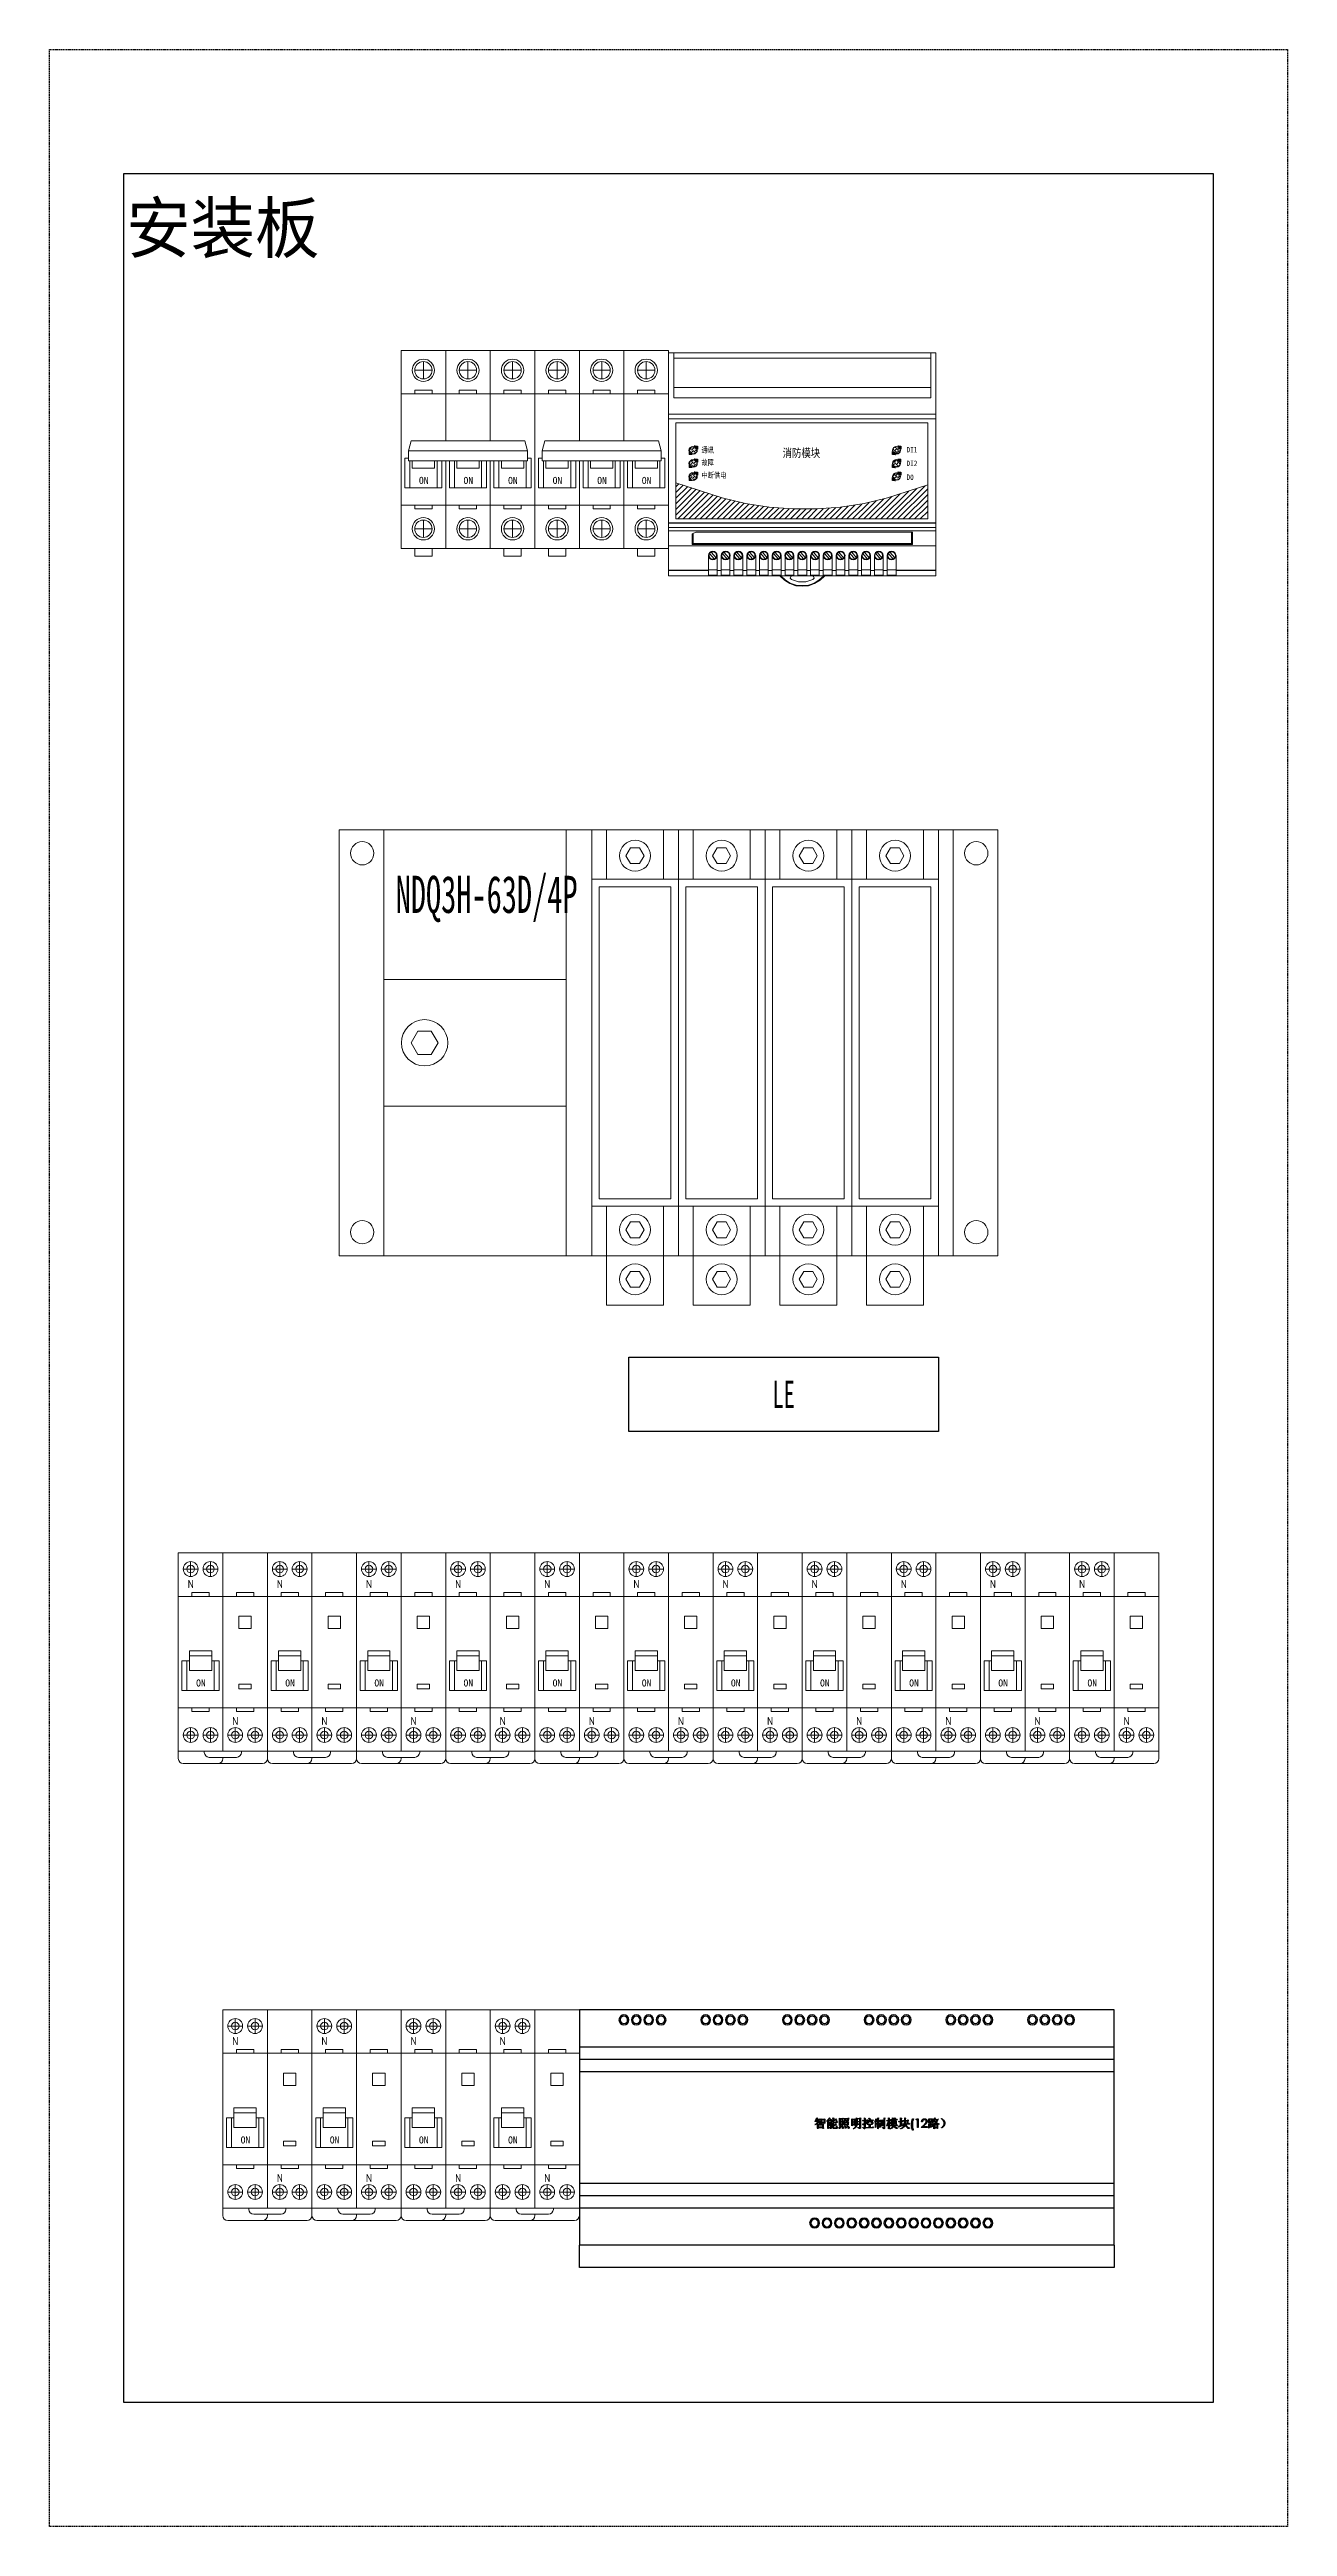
# Model space of a CAD drawing. Extents: x 237952 to 238452, y 364808 to 365808.
import ezdxf
from ezdxf.enums import TextEntityAlignment as Align

# ---------------------------------------------------------------- set-up
doc = ezdxf.new("R2010")
doc.units = 0
doc.header["$MEASUREMENT"] = 0
doc.linetypes.add('DASH', pattern=[0.35, 0.25, -0.1])
doc.linetypes.add('DASHED', pattern=[0.75, 0.5, -0.25])
for name, color, linetype in [('PV-115', 7, 'Continuous'), ('元件', 7, 'Continuous'), ('布置图', 30, 'Continuous')]:
    doc.layers.add(name, color=color, linetype=linetype)
doc.layers.add('细线', color=7, linetype='Continuous', lineweight=0)
doc.styles.add('-仿宋_GB2312', font='gbenor.shx', dxfattribs={"bigfont": 'gbcbig.shx'})
doc.styles.add('-宋体', font='', dxfattribs={"width": 0.7})
doc.styles.add('LEAD', font='', dxfattribs={"width": 0.8})
doc.styles.add('宋', font='', dxfattribs={"width": 0.7})
doc.styles.add('正常', font='')
doc.styles.get('-宋体').set_extended_font_data('NSimSun')
doc.styles.get('LEAD').set_extended_font_data('SimSun')
doc.styles.get('宋').set_extended_font_data('SimSun')
doc.styles.get('正常').set_extended_font_data('FangSong_GB2312')

msp = doc.modelspace()

# ---------------------------------------------------------------- texts
at = {"color": 0}
msp.add_text('安装板', height=20, dxfattribs=at).set_placement((237982.8, 365736.4), align=Align.MIDDLE_LEFT)

# ---------------------------------------------------------------- blocks, each defined once
blk = doc.blocks.new('Manufacturer光辉PartName微型断路器Series3PShellFrameLimitingCurrentRemarkPartTypeMinCurrent1MaxCurrent63Poles3PMinPower0MaxPower0LibType2DelFlgfalseUpdateDate')
at = {"layer": '细线'}
for p, q in [((-21.5, 32), (-14.5, 32)), ((-18, 35.5), (-18, 28.5)), ((-3.5, 32), (3.5, 32)), ((0, 35.5), (0, 28.5)), ((14.5, 32), (21.5, 32)), ((18, 35.5), (18, 28.5)), ((-18, -35.5), (-18, -28.5)), ((0, -35.5), (0, -28.5)), ((18, -35.5), (18, -28.5)), ((-21.5, -32), (-14.5, -32)), ((-3.5, -32), (3.5, -32)), ((14.5, -32), (21.5, -32))]:
    blk.add_line(p, q, dxfattribs=at)
for points in [[(-9, 3.5), (-9, 40), (-27, 40), (-27, -40), (-9, -40), (-9, -4.5)], [(9, 3.5), (9, 40), (-9, 40), (-9, 3.5)], [(9, -4.5), (9, -40), (27, -40), (27, 40), (9, 40), (9, 3.5)], [(-9, 3.5), (-9, 22.5), (-27, 22.5), (-27, -22.5), (-9, -22.5), (-9, -4.5)], [(9, 3.5), (9, 22.5), (-9, 22.5), (-9, 3.5)], [(9, -4.5), (9, -22.5), (27, -22.5), (27, 22.5), (9, 22.5), (9, 3.5)], [(-24, -3.5), (-25.5, -3.5), (-25.5, -15.5), (-10.5, -15.5), (-10.5, -4.5)], [(-23.5, -4.5), (-23.5, -15.5), (-12.5, -15.5), (-12.5, -4.5)], [(-22.5, -4.5), (-22.5, -7.5), (-13.5, -7.5), (-13.5, -4.5)], [(-9, -4.5), (-9, -40), (9, -40), (9, -4.5)], [(-9, -4.5), (-9, -22.5), (9, -22.5), (9, -4.5)], [(-7.5, -4.5), (-7.5, -15.5), (7.5, -15.5), (7.5, -4.5)], [(-5.5, -4.5), (-5.5, -15.5), (5.5, -15.5), (5.5, -4.5)], [(-4.5, -4.5), (-4.5, -7.5), (4.5, -7.5), (4.5, -4.5)], [(10.5, -4.5), (10.5, -15.5), (25.5, -15.5), (25.5, -3.5), (24, -3.5)], [(12.5, -4.5), (12.5, -15.5), (23.5, -15.5), (23.5, -4.5)], [(13.5, -4.5), (13.5, -7.5), (22.5, -7.5), (22.5, -4.5)]]:
    blk.add_lwpolyline(points, dxfattribs=at)
for points in [[(-21.5, 24), (-14.5, 24), (-14.5, 22.5), (-21.5, 22.5)], [(-3.5, 24), (3.5, 24), (3.5, 22.5), (-3.5, 22.5)], [(14.5, 24), (21.5, 24), (21.5, 22.5), (14.5, 22.5)], [(24, -0.5), (-24, -0.5), (-23, 3.5), (23, 3.5)], [(-24, -4.5), (24, -4.5), (24, -0.5), (-24, -0.5)], [(-21.5, -24), (-14.5, -24), (-14.5, -22.5), (-21.5, -22.5)], [(-3.5, -24), (3.5, -24), (3.5, -22.5), (-3.5, -22.5)], [(14.5, -24), (21.5, -24), (21.5, -22.5), (14.5, -22.5)], [(-21.5, -43), (-14.5, -43), (-14.5, -40), (-21.5, -40)], [(14.5, -43), (21.5, -43), (21.5, -40), (14.5, -40)]]:
    blk.add_lwpolyline(points, close=True, dxfattribs=at)
for centre, radius in [((-18, 32), 4.5), ((-18, 32), 3.5), ((0, 32), 4.5), ((0, 32), 3.5), ((18, 32), 4.5), ((18, 32), 3.5), ((-18, -32), 4.5), ((-18, -32), 3.5), ((0, -32), 4.5), ((0, -32), 3.5), ((18, -32), 4.5), ((18, -32), 3.5)]:
    blk.add_circle(centre, radius, dxfattribs=at)
at = {"layer": '细线', "color": 2, "lineweight": 15, "style": '正常'}
for p in [(-19.8, -13.9), (-1.8, -13.9), (16.2, -13.9)]:
    blk.add_text('ON', height=2.85, dxfattribs=at).set_placement(p)
blk = doc.blocks.new('Manufacturer光辉PartName电源监控Series宽度108ShellFrameLimitingCurrentRemarkPartTypeMinCurrent0MaxCurrent0PolesMinPower0MaxPower0LibType2DelFlgfalseUpdateDate')
at = {"lineweight": 0, "transparency": 33554687}
h = blk.add_hatch(color=0, dxfattribs=at)
h.dxf.hatch_style = 2
h.paths.add_polyline_path([(-45.7, 5.1), (-45.7, 5), (-45.6, 5)])
h = blk.add_hatch(color=0, dxfattribs=at)
h.dxf.hatch_style = 2
h.paths.add_polyline_path([(-45.7, 4.9), (-45.7, 4.9), (-45.6, 4.9)])
h = blk.add_hatch(color=0, dxfattribs=at)
h.dxf.hatch_style = 2
h.paths.add_polyline_path([(-45.7, 4.9), (-45.6, 4.9), (-45.6, 4.9)])
h = blk.add_hatch(color=0, dxfattribs=at)
h.dxf.hatch_style = 2
h.paths.add_polyline_path([(-45.7, 4.9), (-45.6, 4.9), (-45.6, 4.8)])
h = blk.add_hatch(color=0, dxfattribs=at)
h.dxf.hatch_style = 2
h.paths.add_polyline_path([(-45.7, 4.8), (-45.6, 4.8), (-45.5, 4.8)])
h = blk.add_hatch(color=0, dxfattribs=at)
h.dxf.hatch_style = 2
h.paths.add_polyline_path([(-45.7, 4.8), (-45.5, 4.8), (-45.5, 4.7)])
h = blk.add_hatch(color=0, dxfattribs=at)
h.dxf.hatch_style = 2
h.paths.add_polyline_path([(-45.7, 4.7), (-45.7, 4.7), (-45.5, 4.7)])
h = blk.add_hatch(color=0, dxfattribs=at)
h.dxf.hatch_style = 2
h.paths.add_polyline_path([(-45.7, 4.7), (-45.5, 4.7), (-45.5, 4.7)])
h = blk.add_hatch(color=0, dxfattribs=at)
h.dxf.hatch_style = 2
h.paths.add_polyline_path([(-45.7, 4.7), (-45.5, 4.7), (-45.4, 4.6)])
h = blk.add_hatch(color=0, dxfattribs=at)
h.dxf.hatch_style = 2
h.paths.add_polyline_path([(-45.7, 4.6), (-45.4, 4.6), (-45.4, 4.6)])
h = blk.add_hatch(color=0, dxfattribs=at)
h.dxf.hatch_style = 2
h.paths.add_polyline_path([(-45.7, 4.6), (-45.4, 4.6), (-45.4, 4.6)])
h = blk.add_hatch(color=0, dxfattribs=at)
h.dxf.hatch_style = 2
h.paths.add_polyline_path([(-45.7, 4.6), (-45.4, 4.6), (-45.3, 4.5)])
h = blk.add_hatch(color=0, dxfattribs=at)
h.dxf.hatch_style = 2
h.paths.add_polyline_path([(-45.7, 4.5), (-45.3, 4.5), (-45.3, 4.5)])
h = blk.add_hatch(color=0, dxfattribs=at)
h.dxf.hatch_style = 2
h.paths.add_polyline_path([(-45.7, 4.5), (-45.7, 4.4), (-45.2, 4.4)])
h = blk.add_hatch(color=0, dxfattribs=at)
h.dxf.hatch_style = 2
h.paths.add_polyline_path([(-45.7, 4.5), (-45.3, 4.5), (-45.2, 4.4)])
h = blk.add_hatch(color=0, dxfattribs=at)
h.dxf.hatch_style = 2
h.paths.add_polyline_path([(-45.7, 4.4), (-45.7, 4.4), (-45.2, 4.4)])
h = blk.add_hatch(color=0, dxfattribs=at)
h.dxf.hatch_style = 2
h.paths.add_polyline_path([(-45.7, 4.4), (-45.2, 4.4), (-45.2, 4.4)])
h = blk.add_hatch(color=0, dxfattribs=at)
h.dxf.hatch_style = 2
h.paths.add_polyline_path([(-45.7, 4.4), (-45.7, 4.4), (-45.2, 4.4)])
h = blk.add_hatch(color=0, dxfattribs=at)
h.dxf.hatch_style = 2
h.paths.add_polyline_path([(-45.7, 4.4), (-45.2, 4.4), (-45.2, 4.4)])
h = blk.add_hatch(color=0, dxfattribs=at)
h.dxf.hatch_style = 2
h.paths.add_polyline_path([(-45.7, 4.4), (-45.7, 4.3), (-45.1, 4.3)])
h = blk.add_hatch(color=0, dxfattribs=at)
h.dxf.hatch_style = 2
h.paths.add_polyline_path([(-45.7, 4.4), (-45.2, 4.4), (-45.1, 4.3)])
h = blk.add_hatch(color=0, dxfattribs=at)
h.dxf.hatch_style = 2
h.paths.add_polyline_path([(-45.7, 4.3), (-45.7, 4.3), (-45.1, 4.3)])
h = blk.add_hatch(color=0, dxfattribs=at)
h.dxf.hatch_style = 2
h.paths.add_polyline_path([(-45.7, 4.3), (-45.1, 4.3), (-45.1, 4.3)])
h = blk.add_hatch(color=0, dxfattribs=at)
h.dxf.hatch_style = 2
h.paths.add_polyline_path([(-45.7, 4.3), (-45.7, 4.3), (-45, 4.3)])
h = blk.add_hatch(color=0, dxfattribs=at)
h.dxf.hatch_style = 2
h.paths.add_polyline_path([(-45.7, 4.3), (-45.1, 4.3), (-45, 4.3)])
h = blk.add_hatch(color=0, dxfattribs=at)
h.dxf.hatch_style = 2
h.paths.add_polyline_path([(-45.7, 4.3), (-45.7, 4.2), (-45, 4.2)])
h = blk.add_hatch(color=0, dxfattribs=at)
h.dxf.hatch_style = 2
h.paths.add_polyline_path([(-45.7, 4.3), (-45, 4.3), (-45, 4.2)])
h = blk.add_hatch(color=0, dxfattribs=at)
h.dxf.hatch_style = 2
h.paths.add_polyline_path([(-45.7, 4.2), (-45, 4.2), (-44.9, 4.2)])
h = blk.add_hatch(color=0, dxfattribs=at)
h.dxf.hatch_style = 2
h.paths.add_polyline_path([(-45.7, 4.2), (-44.9, 4.2), (-44.9, 4.2)])
h = blk.add_hatch(color=0, dxfattribs=at)
h.dxf.hatch_style = 2
h.paths.add_polyline_path([(-45.7, 4.2), (-44.9, 4.2), (-44.8, 4.1)])
h = blk.add_hatch(color=0, dxfattribs=at)
h.dxf.hatch_style = 2
h.paths.add_polyline_path([(-45.7, 4.1), (-44.8, 4.1), (-44.8, 4.1)])
h = blk.add_hatch(color=0, dxfattribs=at)
h.dxf.hatch_style = 2
h.paths.add_polyline_path([(-45.7, 4.1), (-44.8, 4.1), (-44.7, 4.1)])
h = blk.add_hatch(color=0, dxfattribs=at)
h.dxf.hatch_style = 2
h.paths.add_polyline_path([(-45.7, 4.1), (-44.7, 4.1), (-44.7, 4.1)])
h = blk.add_hatch(color=0, dxfattribs=at)
h.dxf.hatch_style = 2
h.paths.add_polyline_path([(-45.7, 4.1), (-44.7, 4.1), (-44.6, 4)])
h = blk.add_hatch(color=0, dxfattribs=at)
h.dxf.hatch_style = 2
h.paths.add_polyline_path([(-45.7, 4), (-44.6, 4), (-44.6, 4)])
h = blk.add_hatch(color=0, dxfattribs=at)
h.dxf.hatch_style = 2
h.paths.add_polyline_path([(-45.7, 4), (-44.6, 4), (-44.5, 4)])
h = blk.add_hatch(color=0, dxfattribs=at)
h.dxf.hatch_style = 2
h.paths.add_polyline_path([(-43.6, 7.4), (-43.5, 7.4), (-42.3, 7.4)])
h = blk.add_hatch(color=0, dxfattribs=at)
h.dxf.hatch_style = 2
h.paths.add_polyline_path([(-43.6, 2.1), (-43.5, 2.1), (-42.3, 2.1)])
h = blk.add_hatch(color=0, dxfattribs=at)
h.dxf.hatch_style = 2
h.paths.add_polyline_path([(-43.5, 7.4), (-43.4, 7.3), (-42.3, 7.3)])
h = blk.add_hatch(color=0, dxfattribs=at)
h.dxf.hatch_style = 2
h.paths.add_polyline_path([(-43.5, 2.1), (-43.4, 2.1), (-42.3, 2.1)])
h = blk.add_hatch(color=0, dxfattribs=at)
h.dxf.hatch_style = 2
h.paths.add_polyline_path([(-43.4, 7.3), (-43.4, 7.3), (-42.3, 7.3)])
h = blk.add_hatch(color=0, dxfattribs=at)
h.dxf.hatch_style = 2
h.paths.add_polyline_path([(-43.4, 7.3), (-43.3, 7.3), (-42.3, 7.3)])
h = blk.add_hatch(color=0, dxfattribs=at)
h.dxf.hatch_style = 2
h.paths.add_polyline_path([(-43.4, 2.1), (-43.4, 2), (-42.3, 2)])
h = blk.add_hatch(color=0, dxfattribs=at)
h.dxf.hatch_style = 2
h.paths.add_polyline_path([(-43.4, 2), (-43.3, 2), (-42.3, 2)])
h = blk.add_hatch(color=0, dxfattribs=at)
h.dxf.hatch_style = 2
h.paths.add_polyline_path([(-43.3, 7.3), (-43.3, 7.3), (-42.3, 7.3)])
h = blk.add_hatch(color=0, dxfattribs=at)
h.dxf.hatch_style = 2
h.paths.add_polyline_path([(-43.3, 7.3), (-43.2, 7.2), (-42.3, 7.2)])
h = blk.add_hatch(color=0, dxfattribs=at)
h.dxf.hatch_style = 2
h.paths.add_polyline_path([(-43.3, 2), (-43.3, 2), (-42.3, 2)])
h = blk.add_hatch(color=0, dxfattribs=at)
h.dxf.hatch_style = 2
h.paths.add_polyline_path([(-43.3, 2), (-43.2, 2), (-42.3, 2)])
h = blk.add_hatch(color=0, dxfattribs=at)
h.dxf.hatch_style = 2
h.paths.add_polyline_path([(-43.2, 7.2), (-43.2, 7.2), (-42.3, 7.2)])
h = blk.add_hatch(color=0, dxfattribs=at)
h.dxf.hatch_style = 2
h.paths.add_polyline_path([(-43.2, 7.2), (-43.1, 7.2), (-42.3, 7.2)])
h = blk.add_hatch(color=0, dxfattribs=at)
h.dxf.hatch_style = 2
h.paths.add_polyline_path([(-43.2, 7.2), (-42.3, 7.2), (-42.3, 7.2)])
h = blk.add_hatch(color=0, dxfattribs=at)
h.dxf.hatch_style = 2
h.paths.add_polyline_path([(-43.2, 2), (-43.2, 1.9), (-42.3, 1.9)])
h = blk.add_hatch(color=0, dxfattribs=at)
h.dxf.hatch_style = 2
h.paths.add_polyline_path([(-43.2, 1.9), (-43.1, 1.9), (-42.3, 1.9)])
h = blk.add_hatch(color=0, dxfattribs=at)
h.dxf.hatch_style = 2
h.paths.add_polyline_path([(-43.2, 1.9), (-42.3, 1.9), (-42.3, 1.9)])
h = blk.add_hatch(color=0, dxfattribs=at)
h.dxf.hatch_style = 2
h.paths.add_polyline_path([(-43.1, 7.2), (-43.1, 7.2), (-42.3, 7.2)])
h = blk.add_hatch(color=0, dxfattribs=at)
h.dxf.hatch_style = 2
h.paths.add_polyline_path([(-43.1, 7.2), (-43, 7.1), (-42.3, 7.1)])
h = blk.add_hatch(color=0, dxfattribs=at)
h.dxf.hatch_style = 2
h.paths.add_polyline_path([(-43.1, 7.2), (-42.3, 7.2), (-42.3, 7.1)])
h = blk.add_hatch(color=0, dxfattribs=at)
h.dxf.hatch_style = 2
h.paths.add_polyline_path([(-43.1, 1.9), (-43.1, 1.9), (-42.3, 1.9)])
h = blk.add_hatch(color=0, dxfattribs=at)
h.dxf.hatch_style = 2
h.paths.add_polyline_path([(-43.1, 1.9), (-43, 1.8), (-42.3, 1.8)])
h = blk.add_hatch(color=0, dxfattribs=at)
h.dxf.hatch_style = 2
h.paths.add_polyline_path([(-43.1, 1.9), (-42.3, 1.9), (-42.3, 1.8)])
h = blk.add_hatch(color=0, dxfattribs=at)
h.dxf.hatch_style = 2
h.paths.add_polyline_path([(-43, 7.1), (-43, 7.1), (-42.3, 7.1)])
h = blk.add_hatch(color=0, dxfattribs=at)
h.dxf.hatch_style = 2
h.paths.add_polyline_path([(-43, 7.1), (-42.3, 7.1), (-42.3, 7.1)])
h = blk.add_hatch(color=0, dxfattribs=at)
h.dxf.hatch_style = 2
h.paths.add_polyline_path([(-43, 7.1), (-42.9, 7), (-42.3, 7)])
h = blk.add_hatch(color=0, dxfattribs=at)
h.dxf.hatch_style = 2
h.paths.add_polyline_path([(-43, 7.1), (-42.3, 7.1), (-42.3, 7)])
h = blk.add_hatch(color=0, dxfattribs=at)
h.dxf.hatch_style = 2
h.paths.add_polyline_path([(-43, 1.8), (-43, 1.8), (-42.3, 1.8)])
h = blk.add_hatch(color=0, dxfattribs=at)
h.dxf.hatch_style = 2
h.paths.add_polyline_path([(-43, 1.8), (-42.3, 1.8), (-42.3, 1.8)])
h = blk.add_hatch(color=0, dxfattribs=at)
h.dxf.hatch_style = 2
h.paths.add_polyline_path([(-43, 1.8), (-42.9, 1.8), (-42.3, 1.8)])
h = blk.add_hatch(color=0, dxfattribs=at)
h.dxf.hatch_style = 2
h.paths.add_polyline_path([(-43, 1.8), (-42.3, 1.8), (-42.3, 1.8)])
h = blk.add_hatch(color=0, dxfattribs=at)
h.dxf.hatch_style = 2
h.paths.add_polyline_path([(-42.9, 7), (-42.9, 7), (-42.3, 7)])
h = blk.add_hatch(color=0, dxfattribs=at)
h.dxf.hatch_style = 2
h.paths.add_polyline_path([(-42.9, 7), (-42.3, 7), (-42.3, 7)])
h = blk.add_hatch(color=0, dxfattribs=at)
h.dxf.hatch_style = 2
h.paths.add_polyline_path([(-42.9, 7), (-42.8, 7), (-42.3, 7)])
h = blk.add_hatch(color=0, dxfattribs=at)
h.dxf.hatch_style = 2
h.paths.add_polyline_path([(-42.9, 7), (-42.3, 7), (-42.3, 7)])
h = blk.add_hatch(color=0, dxfattribs=at)
h.dxf.hatch_style = 2
h.paths.add_polyline_path([(-42.9, 1.8), (-42.9, 1.7), (-42.3, 1.7)])
h = blk.add_hatch(color=0, dxfattribs=at)
h.dxf.hatch_style = 2
h.paths.add_polyline_path([(-42.9, 1.8), (-42.3, 1.8), (-42.3, 1.7)])
h = blk.add_hatch(color=0, dxfattribs=at)
h.dxf.hatch_style = 2
h.paths.add_polyline_path([(-42.8, 7), (-42.8, 6.9), (-42.3, 6.9)])
h = blk.add_hatch(color=0, dxfattribs=at)
h.dxf.hatch_style = 2
h.paths.add_polyline_path([(-42.8, 7), (-42.3, 7), (-42.3, 6.9)])
h = blk.add_hatch(color=0, dxfattribs=at)
h.dxf.hatch_style = 2
h.paths.add_polyline_path([(-42.8, 6.9), (-42.8, 6.9), (-42.3, 6.9)])
h = blk.add_hatch(color=0, dxfattribs=at)
h.dxf.hatch_style = 2
h.paths.add_polyline_path([(-42.8, 6.9), (-42.3, 6.9), (-42.3, 6.9)])
h = blk.add_hatch(color=0, dxfattribs=at)
h.dxf.hatch_style = 2
h.paths.add_polyline_path([(-42.8, 6.9), (-42.7, 6.9), (-42.3, 6.9)])
h = blk.add_hatch(color=0, dxfattribs=at)
h.dxf.hatch_style = 2
h.paths.add_polyline_path([(-42.8, 6.9), (-42.3, 6.9), (-42.3, 6.9)])
h = blk.add_hatch(color=0, dxfattribs=at)
h.dxf.hatch_style = 2
h.paths.add_polyline_path([(-42.8, 1.7), (-42.8, 1.7), (-42.3, 1.7)])
h = blk.add_hatch(color=0, dxfattribs=at)
h.dxf.hatch_style = 2
h.paths.add_polyline_path([(-42.8, 1.7), (-42.3, 1.7), (-42.3, 1.7)])
h = blk.add_hatch(color=0, dxfattribs=at)
h.dxf.hatch_style = 2
h.paths.add_polyline_path([(-42.8, 1.7), (-42.8, 1.6), (-42.3, 1.6)])
h = blk.add_hatch(color=0, dxfattribs=at)
h.dxf.hatch_style = 2
h.paths.add_polyline_path([(-42.8, 1.7), (-42.3, 1.7), (-42.3, 1.6)])
h = blk.add_hatch(color=0, dxfattribs=at)
h.dxf.hatch_style = 2
h.paths.add_polyline_path([(-42.8, 1.6), (-42.7, 1.6), (-42.3, 1.6)])
h = blk.add_hatch(color=0, dxfattribs=at)
h.dxf.hatch_style = 2
h.paths.add_polyline_path([(-42.8, 1.6), (-42.3, 1.6), (-42.3, 1.6)])
h = blk.add_hatch(color=0, dxfattribs=at)
h.dxf.hatch_style = 2
h.paths.add_polyline_path([(-42.7, 6.9), (-42.7, 6.8), (-42.3, 6.8)])
h = blk.add_hatch(color=0, dxfattribs=at)
h.dxf.hatch_style = 2
h.paths.add_polyline_path([(-42.7, 6.8), (-42.7, 6.8), (-42.3, 6.8)])
h = blk.add_hatch(color=0, dxfattribs=at)
h.dxf.hatch_style = 2
h.paths.add_polyline_path([(-42.7, 6.8), (-42.6, 6.7), (-42.3, 6.7)])
h = blk.add_hatch(color=0, dxfattribs=at)
h.dxf.hatch_style = 2
h.paths.add_polyline_path([(-42.7, 1.6), (-42.7, 1.5), (-42.3, 1.5)])
h = blk.add_hatch(color=0, dxfattribs=at)
h.dxf.hatch_style = 2
h.paths.add_polyline_path([(-42.7, 1.5), (-42.7, 1.5), (-42.3, 1.5)])
h = blk.add_hatch(color=0, dxfattribs=at)
h.dxf.hatch_style = 2
h.paths.add_polyline_path([(-42.7, 1.5), (-42.6, 1.5), (-42.3, 1.5)])
h = blk.add_hatch(color=0, dxfattribs=at)
h.dxf.hatch_style = 2
h.paths.add_polyline_path([(-42.6, 6.7), (-42.6, 6.7), (-42.3, 6.7)])
h = blk.add_hatch(color=0, dxfattribs=at)
h.dxf.hatch_style = 2
h.paths.add_polyline_path([(-42.6, 6.7), (-42.6, 6.6), (-42.3, 6.6)])
h = blk.add_hatch(color=0, dxfattribs=at)
h.dxf.hatch_style = 2
h.paths.add_polyline_path([(-42.6, 6.6), (-42.5, 6.6), (-42.3, 6.6)])
h = blk.add_hatch(color=0, dxfattribs=at)
h.dxf.hatch_style = 2
h.paths.add_polyline_path([(-42.6, 1.5), (-42.6, 1.4), (-42.3, 1.4)])
h = blk.add_hatch(color=0, dxfattribs=at)
h.dxf.hatch_style = 2
h.paths.add_polyline_path([(-42.6, 1.4), (-42.6, 1.4), (-42.3, 1.4)])
h = blk.add_hatch(color=0, dxfattribs=at)
h.dxf.hatch_style = 2
h.paths.add_polyline_path([(-42.6, 1.4), (-42.5, 1.3), (-42.3, 1.3)])
h = blk.add_hatch(color=0, dxfattribs=at)
h.dxf.hatch_style = 2
h.paths.add_polyline_path([(-42.5, 6.6), (-42.5, 6.5), (-42.3, 6.5)])
h = blk.add_hatch(color=0, dxfattribs=at)
h.dxf.hatch_style = 2
h.paths.add_polyline_path([(-42.5, 6.6), (-42.3, 6.6), (-42.3, 6.5)])
h = blk.add_hatch(color=0, dxfattribs=at)
h.dxf.hatch_style = 2
h.paths.add_polyline_path([(-42.5, 6.5), (-42.5, 6.5), (-42.3, 6.5)])
h = blk.add_hatch(color=0, dxfattribs=at)
h.dxf.hatch_style = 2
h.paths.add_polyline_path([(-42.5, 6.5), (-42.5, 6.4), (-42.3, 6.4)])
h = blk.add_hatch(color=0, dxfattribs=at)
h.dxf.hatch_style = 2
h.paths.add_polyline_path([(-42.5, 6.4), (-42.4, 6.4), (-42.3, 6.4)])
h = blk.add_hatch(color=0, dxfattribs=at)
h.dxf.hatch_style = 2
h.paths.add_polyline_path([(-42.5, 6.4), (-42.3, 6.4), (-42.3, 6.4)])
h = blk.add_hatch(color=0, dxfattribs=at)
h.dxf.hatch_style = 2
h.paths.add_polyline_path([(-42.5, 1.3), (-42.5, 1.3), (-42.3, 1.3)])
h = blk.add_hatch(color=0, dxfattribs=at)
h.dxf.hatch_style = 2
h.paths.add_polyline_path([(-42.5, 1.3), (-42.3, 1.3), (-42.3, 1.3)])
h = blk.add_hatch(color=0, dxfattribs=at)
h.dxf.hatch_style = 2
h.paths.add_polyline_path([(-42.5, 1.3), (-42.5, 1.2), (-42.3, 1.2)])
h = blk.add_hatch(color=0, dxfattribs=at)
h.dxf.hatch_style = 2
h.paths.add_polyline_path([(-42.5, 1.2), (-42.5, 1.2), (-42.3, 1.2)])
h = blk.add_hatch(color=0, dxfattribs=at)
h.dxf.hatch_style = 2
h.paths.add_polyline_path([(-42.5, 1.2), (-42.4, 1.1), (-42.3, 1.1)])
h = blk.add_hatch(color=0, dxfattribs=at)
h.dxf.hatch_style = 2
h.paths.add_polyline_path([(-42.5, 1.2), (-42.3, 1.2), (-42.3, 1.1)])
h = blk.add_hatch(color=0, dxfattribs=at)
h.dxf.hatch_style = 2
h.paths.add_polyline_path([(-42.4, 6.4), (-42.4, 6.4), (-42.3, 6.4)])
h = blk.add_hatch(color=0, dxfattribs=at)
h.dxf.hatch_style = 2
h.paths.add_polyline_path([(-42.4, 1.1), (-42.4, 1.1), (-42.3, 1.1)])
h = blk.add_hatch(color=0, dxfattribs=at)
h.dxf.hatch_style = 2
h.paths.add_polyline_path([(36.4, 5.1), (36.4, 5), (36.5, 5)])
h = blk.add_hatch(color=0, dxfattribs=at)
h.dxf.hatch_style = 2
h.paths.add_polyline_path([(36.4, 5.1), (36.5, 5.1), (36.5, 5)])
h = blk.add_hatch(color=0, dxfattribs=at)
h.dxf.hatch_style = 2
h.paths.add_polyline_path([(36.4, 5), (36.5, 5), (36.6, 4.9)])
h = blk.add_hatch(color=0, dxfattribs=at)
h.dxf.hatch_style = 2
h.paths.add_polyline_path([(36.4, 4.9), (36.4, 4.9), (36.6, 4.9)])
h = blk.add_hatch(color=0, dxfattribs=at)
h.dxf.hatch_style = 2
h.paths.add_polyline_path([(36.4, 4.9), (36.6, 4.9), (36.6, 4.9)])
h = blk.add_hatch(color=0, dxfattribs=at)
h.dxf.hatch_style = 2
h.paths.add_polyline_path([(36.4, 4.9), (36.6, 4.9), (36.6, 4.8)])
h = blk.add_hatch(color=0, dxfattribs=at)
h.dxf.hatch_style = 2
h.paths.add_polyline_path([(36.4, 4.8), (36.6, 4.8), (36.6, 4.8)])
h = blk.add_hatch(color=0, dxfattribs=at)
h.dxf.hatch_style = 2
h.paths.add_polyline_path([(36.4, 4.8), (36.6, 4.8), (36.6, 4.7)])
h = blk.add_hatch(color=0, dxfattribs=at)
h.dxf.hatch_style = 2
h.paths.add_polyline_path([(36.4, 4.7), (36.4, 4.7), (36.7, 4.7)])
h = blk.add_hatch(color=0, dxfattribs=at)
h.dxf.hatch_style = 2
h.paths.add_polyline_path([(36.4, 4.7), (36.6, 4.7), (36.7, 4.7)])
h = blk.add_hatch(color=0, dxfattribs=at)
h.dxf.hatch_style = 2
h.paths.add_polyline_path([(36.4, 4.7), (36.7, 4.7), (36.7, 4.6)])
h = blk.add_hatch(color=0, dxfattribs=at)
h.dxf.hatch_style = 2
h.paths.add_polyline_path([(36.4, 4.6), (36.7, 4.6), (36.7, 4.6)])
h = blk.add_hatch(color=0, dxfattribs=at)
h.dxf.hatch_style = 2
h.paths.add_polyline_path([(36.4, 4.6), (36.7, 4.6), (36.8, 4.6)])
h = blk.add_hatch(color=0, dxfattribs=at)
h.dxf.hatch_style = 2
h.paths.add_polyline_path([(36.4, 4.6), (36.8, 4.6), (36.8, 4.5)])
h = blk.add_hatch(color=0, dxfattribs=at)
h.dxf.hatch_style = 2
h.paths.add_polyline_path([(36.4, 4.5), (36.8, 4.5), (36.9, 4.5)])
h = blk.add_hatch(color=0, dxfattribs=at)
h.dxf.hatch_style = 2
h.paths.add_polyline_path([(36.4, 4.5), (36.4, 4.4), (36.9, 4.4)])
h = blk.add_hatch(color=0, dxfattribs=at)
h.dxf.hatch_style = 2
h.paths.add_polyline_path([(36.4, 4.5), (36.9, 4.5), (36.9, 4.4)])
h = blk.add_hatch(color=0, dxfattribs=at)
h.dxf.hatch_style = 2
h.paths.add_polyline_path([(36.4, 4.4), (36.4, 4.4), (36.9, 4.4)])
h = blk.add_hatch(color=0, dxfattribs=at)
h.dxf.hatch_style = 2
h.paths.add_polyline_path([(36.4, 4.4), (36.9, 4.4), (36.9, 4.4)])
h = blk.add_hatch(color=0, dxfattribs=at)
h.dxf.hatch_style = 2
h.paths.add_polyline_path([(36.4, 4.4), (36.4, 4.4), (37, 4.4)])
h = blk.add_hatch(color=0, dxfattribs=at)
h.dxf.hatch_style = 2
h.paths.add_polyline_path([(36.4, 4.4), (36.9, 4.4), (37, 4.4)])
h = blk.add_hatch(color=0, dxfattribs=at)
h.dxf.hatch_style = 2
h.paths.add_polyline_path([(36.4, 4.4), (36.4, 4.3), (37, 4.3)])
h = blk.add_hatch(color=0, dxfattribs=at)
h.dxf.hatch_style = 2
h.paths.add_polyline_path([(36.4, 4.4), (37, 4.4), (37, 4.3)])
h = blk.add_hatch(color=0, dxfattribs=at)
h.dxf.hatch_style = 2
h.paths.add_polyline_path([(36.4, 4.3), (36.4, 4.3), (37.1, 4.3)])
h = blk.add_hatch(color=0, dxfattribs=at)
h.dxf.hatch_style = 2
h.paths.add_polyline_path([(36.4, 4.3), (37, 4.3), (37.1, 4.3)])
h = blk.add_hatch(color=0, dxfattribs=at)
h.dxf.hatch_style = 2
h.paths.add_polyline_path([(36.4, 4.3), (36.4, 4.3), (37.1, 4.3)])
h = blk.add_hatch(color=0, dxfattribs=at)
h.dxf.hatch_style = 2
h.paths.add_polyline_path([(36.4, 4.3), (37.1, 4.3), (37.1, 4.3)])
h = blk.add_hatch(color=0, dxfattribs=at)
h.dxf.hatch_style = 2
h.paths.add_polyline_path([(36.4, 4.3), (36.4, 4.2), (37.2, 4.2)])
h = blk.add_hatch(color=0, dxfattribs=at)
h.dxf.hatch_style = 2
h.paths.add_polyline_path([(36.4, 4.3), (37.1, 4.3), (37.2, 4.2)])
h = blk.add_hatch(color=0, dxfattribs=at)
h.dxf.hatch_style = 2
h.paths.add_polyline_path([(36.4, 4.2), (37.2, 4.2), (37.2, 4.2)])
h = blk.add_hatch(color=0, dxfattribs=at)
h.dxf.hatch_style = 2
h.paths.add_polyline_path([(36.4, 4.2), (37.2, 4.2), (37.3, 4.2)])
h = blk.add_hatch(color=0, dxfattribs=at)
h.dxf.hatch_style = 2
h.paths.add_polyline_path([(36.4, 4.2), (37.3, 4.2), (37.3, 4.1)])
h = blk.add_hatch(color=0, dxfattribs=at)
h.dxf.hatch_style = 2
h.paths.add_polyline_path([(36.4, 4.1), (37.3, 4.1), (37.4, 4.1)])
h = blk.add_hatch(color=0, dxfattribs=at)
h.dxf.hatch_style = 2
h.paths.add_polyline_path([(36.4, 4.1), (37.4, 4.1), (37.4, 4.1)])
h = blk.add_hatch(color=0, dxfattribs=at)
h.dxf.hatch_style = 2
h.paths.add_polyline_path([(36.4, 4.1), (37.4, 4.1), (37.5, 4.1)])
h = blk.add_hatch(color=0, dxfattribs=at)
h.dxf.hatch_style = 2
h.paths.add_polyline_path([(36.4, 4.1), (37.5, 4.1), (37.5, 4)])
h = blk.add_hatch(color=0, dxfattribs=at)
h.dxf.hatch_style = 2
h.paths.add_polyline_path([(36.4, 4), (37.5, 4), (37.6, 4)])
h = blk.add_hatch(color=0, dxfattribs=at)
h.dxf.hatch_style = 2
h.paths.add_polyline_path([(36.4, 4), (37.6, 4), (37.7, 4)])
h = blk.add_hatch(color=0, dxfattribs=at)
h.dxf.hatch_style = 2
h.paths.add_polyline_path([(38.6, 7.4), (38.6, 7.4), (39.8, 7.4)])
h = blk.add_hatch(color=0, dxfattribs=at)
h.dxf.hatch_style = 2
h.paths.add_polyline_path([(38.6, 7.4), (38.7, 7.3), (39.8, 7.3)])
h = blk.add_hatch(color=0, dxfattribs=at)
h.dxf.hatch_style = 2
h.paths.add_polyline_path([(38.6, 2.1), (38.6, 2.1), (39.8, 2.1)])
h = blk.add_hatch(color=0, dxfattribs=at)
h.dxf.hatch_style = 2
h.paths.add_polyline_path([(38.6, 2.1), (38.7, 2.1), (39.8, 2.1)])
h = blk.add_hatch(color=0, dxfattribs=at)
h.dxf.hatch_style = 2
h.paths.add_polyline_path([(38.7, 7.3), (38.8, 7.3), (39.8, 7.3)])
h = blk.add_hatch(color=0, dxfattribs=at)
h.dxf.hatch_style = 2
h.paths.add_polyline_path([(38.7, 2.1), (38.8, 2), (39.8, 2)])
h = blk.add_hatch(color=0, dxfattribs=at)
h.dxf.hatch_style = 2
h.paths.add_polyline_path([(38.8, 7.3), (38.8, 7.3), (39.8, 7.3)])
h = blk.add_hatch(color=0, dxfattribs=at)
h.dxf.hatch_style = 2
h.paths.add_polyline_path([(38.8, 7.3), (38.9, 7.3), (39.8, 7.3)])
h = blk.add_hatch(color=0, dxfattribs=at)
h.dxf.hatch_style = 2
h.paths.add_polyline_path([(38.8, 2), (38.8, 2), (39.8, 2)])
h = blk.add_hatch(color=0, dxfattribs=at)
h.dxf.hatch_style = 2
h.paths.add_polyline_path([(38.8, 2), (38.9, 2), (39.8, 2)])
h = blk.add_hatch(color=0, dxfattribs=at)
h.dxf.hatch_style = 2
h.paths.add_polyline_path([(38.9, 7.3), (38.9, 7.2), (39.8, 7.2)])
h = blk.add_hatch(color=0, dxfattribs=at)
h.dxf.hatch_style = 2
h.paths.add_polyline_path([(38.9, 7.2), (39, 7.2), (39.8, 7.2)])
h = blk.add_hatch(color=0, dxfattribs=at)
h.dxf.hatch_style = 2
h.paths.add_polyline_path([(38.9, 2), (38.9, 2), (39.8, 2)])
h = blk.add_hatch(color=0, dxfattribs=at)
h.dxf.hatch_style = 2
h.paths.add_polyline_path([(38.9, 2), (39, 1.9), (39.8, 1.9)])
h = blk.add_hatch(color=0, dxfattribs=at)
h.dxf.hatch_style = 2
h.paths.add_polyline_path([(39, 7.2), (39, 7.2), (39.8, 7.2)])
h = blk.add_hatch(color=0, dxfattribs=at)
h.dxf.hatch_style = 2
h.paths.add_polyline_path([(39, 7.2), (39.8, 7.2), (39.8, 7.2)])
h = blk.add_hatch(color=0, dxfattribs=at)
h.dxf.hatch_style = 2
h.paths.add_polyline_path([(39, 7.2), (39.1, 7.2), (39.8, 7.2)])
h = blk.add_hatch(color=0, dxfattribs=at)
h.dxf.hatch_style = 2
h.paths.add_polyline_path([(39, 1.9), (39, 1.9), (39.8, 1.9)])
h = blk.add_hatch(color=0, dxfattribs=at)
h.dxf.hatch_style = 2
h.paths.add_polyline_path([(39, 1.9), (39.8, 1.9), (39.8, 1.9)])
h = blk.add_hatch(color=0, dxfattribs=at)
h.dxf.hatch_style = 2
h.paths.add_polyline_path([(39, 1.9), (39.1, 1.9), (39.8, 1.9)])
h = blk.add_hatch(color=0, dxfattribs=at)
h.dxf.hatch_style = 2
h.paths.add_polyline_path([(39.1, 7.2), (39.1, 7.1), (39.8, 7.1)])
h = blk.add_hatch(color=0, dxfattribs=at)
h.dxf.hatch_style = 2
h.paths.add_polyline_path([(39.1, 7.2), (39.8, 7.2), (39.8, 7.1)])
h = blk.add_hatch(color=0, dxfattribs=at)
h.dxf.hatch_style = 2
h.paths.add_polyline_path([(39.1, 7.1), (39.2, 7.1), (39.8, 7.1)])
h = blk.add_hatch(color=0, dxfattribs=at)
h.dxf.hatch_style = 2
h.paths.add_polyline_path([(39.1, 7.1), (39.8, 7.1), (39.8, 7.1)])
h = blk.add_hatch(color=0, dxfattribs=at)
h.dxf.hatch_style = 2
h.paths.add_polyline_path([(39.1, 1.9), (39.1, 1.8), (39.8, 1.8)])
h = blk.add_hatch(color=0, dxfattribs=at)
h.dxf.hatch_style = 2
h.paths.add_polyline_path([(39.1, 1.9), (39.8, 1.9), (39.8, 1.8)])
h = blk.add_hatch(color=0, dxfattribs=at)
h.dxf.hatch_style = 2
h.paths.add_polyline_path([(39.1, 1.8), (39.2, 1.8), (39.8, 1.8)])
h = blk.add_hatch(color=0, dxfattribs=at)
h.dxf.hatch_style = 2
h.paths.add_polyline_path([(39.1, 1.8), (39.8, 1.8), (39.8, 1.8)])
h = blk.add_hatch(color=0, dxfattribs=at)
h.dxf.hatch_style = 2
h.paths.add_polyline_path([(39.2, 7.1), (39.2, 7), (39.8, 7)])
h = blk.add_hatch(color=0, dxfattribs=at)
h.dxf.hatch_style = 2
h.paths.add_polyline_path([(39.2, 7.1), (39.8, 7.1), (39.8, 7)])
h = blk.add_hatch(color=0, dxfattribs=at)
h.dxf.hatch_style = 2
h.paths.add_polyline_path([(39.2, 7), (39.3, 7), (39.8, 7)])
h = blk.add_hatch(color=0, dxfattribs=at)
h.dxf.hatch_style = 2
h.paths.add_polyline_path([(39.2, 7), (39.8, 7), (39.8, 7)])
h = blk.add_hatch(color=0, dxfattribs=at)
h.dxf.hatch_style = 2
h.paths.add_polyline_path([(39.2, 1.8), (39.2, 1.8), (39.8, 1.8)])
h = blk.add_hatch(color=0, dxfattribs=at)
h.dxf.hatch_style = 2
h.paths.add_polyline_path([(39.2, 1.8), (39.8, 1.8), (39.8, 1.8)])
h = blk.add_hatch(color=0, dxfattribs=at)
h.dxf.hatch_style = 2
h.paths.add_polyline_path([(39.2, 1.8), (39.3, 1.7), (39.8, 1.7)])
h = blk.add_hatch(color=0, dxfattribs=at)
h.dxf.hatch_style = 2
h.paths.add_polyline_path([(39.2, 1.8), (39.8, 1.8), (39.8, 1.7)])
h = blk.add_hatch(color=0, dxfattribs=at)
h.dxf.hatch_style = 2
h.paths.add_polyline_path([(39.3, 7), (39.3, 7), (39.8, 7)])
h = blk.add_hatch(color=0, dxfattribs=at)
h.dxf.hatch_style = 2
h.paths.add_polyline_path([(39.3, 7), (39.8, 7), (39.8, 7)])
h = blk.add_hatch(color=0, dxfattribs=at)
h.dxf.hatch_style = 2
h.paths.add_polyline_path([(39.3, 7), (39.3, 6.9), (39.8, 6.9)])
h = blk.add_hatch(color=0, dxfattribs=at)
h.dxf.hatch_style = 2
h.paths.add_polyline_path([(39.3, 7), (39.8, 7), (39.8, 6.9)])
h = blk.add_hatch(color=0, dxfattribs=at)
h.dxf.hatch_style = 2
h.paths.add_polyline_path([(39.3, 6.9), (39.4, 6.9), (39.8, 6.9)])
h = blk.add_hatch(color=0, dxfattribs=at)
h.dxf.hatch_style = 2
h.paths.add_polyline_path([(39.3, 6.9), (39.8, 6.9), (39.8, 6.9)])
h = blk.add_hatch(color=0, dxfattribs=at)
h.dxf.hatch_style = 2
h.paths.add_polyline_path([(39.3, 1.7), (39.3, 1.7), (39.8, 1.7)])
h = blk.add_hatch(color=0, dxfattribs=at)
h.dxf.hatch_style = 2
h.paths.add_polyline_path([(39.3, 1.7), (39.8, 1.7), (39.8, 1.7)])
h = blk.add_hatch(color=0, dxfattribs=at)
h.dxf.hatch_style = 2
h.paths.add_polyline_path([(39.3, 1.7), (39.3, 1.7), (39.8, 1.7)])
h = blk.add_hatch(color=0, dxfattribs=at)
h.dxf.hatch_style = 2
h.paths.add_polyline_path([(39.3, 1.7), (39.8, 1.7), (39.8, 1.7)])
h = blk.add_hatch(color=0, dxfattribs=at)
h.dxf.hatch_style = 2
h.paths.add_polyline_path([(39.3, 1.7), (39.4, 1.6), (39.8, 1.6)])
h = blk.add_hatch(color=0, dxfattribs=at)
h.dxf.hatch_style = 2
h.paths.add_polyline_path([(39.3, 1.7), (39.8, 1.7), (39.8, 1.6)])
h = blk.add_hatch(color=0, dxfattribs=at)
h.dxf.hatch_style = 2
h.paths.add_polyline_path([(39.4, 6.9), (39.4, 6.9), (39.8, 6.9)])
h = blk.add_hatch(color=0, dxfattribs=at)
h.dxf.hatch_style = 2
h.paths.add_polyline_path([(39.4, 6.9), (39.8, 6.9), (39.8, 6.9)])
h = blk.add_hatch(color=0, dxfattribs=at)
h.dxf.hatch_style = 2
h.paths.add_polyline_path([(39.4, 6.9), (39.5, 6.8), (39.8, 6.8)])
h = blk.add_hatch(color=0, dxfattribs=at)
h.dxf.hatch_style = 2
h.paths.add_polyline_path([(39.4, 1.6), (39.4, 1.6), (39.8, 1.6)])
h = blk.add_hatch(color=0, dxfattribs=at)
h.dxf.hatch_style = 2
h.paths.add_polyline_path([(39.4, 1.6), (39.8, 1.6), (39.8, 1.6)])
h = blk.add_hatch(color=0, dxfattribs=at)
h.dxf.hatch_style = 2
h.paths.add_polyline_path([(39.4, 1.6), (39.5, 1.5), (39.8, 1.5)])
h = blk.add_hatch(color=0, dxfattribs=at)
h.dxf.hatch_style = 2
h.paths.add_polyline_path([(39.5, 6.8), (39.5, 6.8), (39.8, 6.8)])
h = blk.add_hatch(color=0, dxfattribs=at)
h.dxf.hatch_style = 2
h.paths.add_polyline_path([(39.5, 6.8), (39.5, 6.7), (39.8, 6.7)])
h = blk.add_hatch(color=0, dxfattribs=at)
h.dxf.hatch_style = 2
h.paths.add_polyline_path([(39.5, 6.7), (39.6, 6.7), (39.8, 6.7)])
h = blk.add_hatch(color=0, dxfattribs=at)
h.dxf.hatch_style = 2
h.paths.add_polyline_path([(39.5, 1.5), (39.5, 1.5), (39.8, 1.5)])
h = blk.add_hatch(color=0, dxfattribs=at)
h.dxf.hatch_style = 2
h.paths.add_polyline_path([(39.5, 1.5), (39.5, 1.5), (39.8, 1.5)])
h = blk.add_hatch(color=0, dxfattribs=at)
h.dxf.hatch_style = 2
h.paths.add_polyline_path([(39.5, 1.5), (39.6, 1.4), (39.8, 1.4)])
h = blk.add_hatch(color=0, dxfattribs=at)
h.dxf.hatch_style = 2
h.paths.add_polyline_path([(39.6, 6.7), (39.6, 6.6), (39.8, 6.6)])
h = blk.add_hatch(color=0, dxfattribs=at)
h.dxf.hatch_style = 2
h.paths.add_polyline_path([(39.6, 6.6), (39.6, 6.6), (39.8, 6.6)])
h = blk.add_hatch(color=0, dxfattribs=at)
h.dxf.hatch_style = 2
h.paths.add_polyline_path([(39.6, 6.6), (39.6, 6.5), (39.8, 6.5)])
h = blk.add_hatch(color=0, dxfattribs=at)
h.dxf.hatch_style = 2
h.paths.add_polyline_path([(39.6, 6.6), (39.8, 6.6), (39.8, 6.5)])
h = blk.add_hatch(color=0, dxfattribs=at)
h.dxf.hatch_style = 2
h.paths.add_polyline_path([(39.6, 6.5), (39.7, 6.5), (39.8, 6.5)])
h = blk.add_hatch(color=0, dxfattribs=at)
h.dxf.hatch_style = 2
h.paths.add_polyline_path([(39.6, 1.4), (39.6, 1.4), (39.8, 1.4)])
h = blk.add_hatch(color=0, dxfattribs=at)
h.dxf.hatch_style = 2
h.paths.add_polyline_path([(39.6, 1.4), (39.6, 1.3), (39.8, 1.3)])
h = blk.add_hatch(color=0, dxfattribs=at)
h.dxf.hatch_style = 2
h.paths.add_polyline_path([(39.6, 1.3), (39.6, 1.3), (39.8, 1.3)])
h = blk.add_hatch(color=0, dxfattribs=at)
h.dxf.hatch_style = 2
h.paths.add_polyline_path([(39.6, 1.3), (39.8, 1.3), (39.8, 1.3)])
h = blk.add_hatch(color=0, dxfattribs=at)
h.dxf.hatch_style = 2
h.paths.add_polyline_path([(39.6, 1.3), (39.7, 1.2), (39.8, 1.2)])
h = blk.add_hatch(color=0, dxfattribs=at)
h.dxf.hatch_style = 2
h.paths.add_polyline_path([(39.7, 6.4), (39.7, 6.4), (39.8, 6.4)])
h = blk.add_hatch(color=0, dxfattribs=at)
h.dxf.hatch_style = 2
h.paths.add_polyline_path([(39.7, 6.4), (39.8, 6.4), (39.8, 6.4)])
h = blk.add_hatch(color=0, dxfattribs=at)
h.dxf.hatch_style = 2
h.paths.add_polyline_path([(39.7, 1.2), (39.7, 1.1), (39.8, 1.1)])
h = blk.add_hatch(color=0, dxfattribs=at)
h.dxf.hatch_style = 2
h.paths.add_polyline_path([(39.7, 1.2), (39.8, 1.2), (39.8, 1.1)])
h = blk.add_hatch(color=0, dxfattribs=at)
h.dxf.hatch_style = 2
h.paths.add_polyline_path([(-45.7, -0.2), (-45.7, -0.2), (-45.6, -0.2)])
h = blk.add_hatch(color=0, dxfattribs=at)
h.dxf.hatch_style = 2
h.paths.add_polyline_path([(-45.7, -0.3), (-45.7, -0.4), (-45.6, -0.4)])
h = blk.add_hatch(color=0, dxfattribs=at)
h.dxf.hatch_style = 2
h.paths.add_polyline_path([(-45.7, -0.3), (-45.6, -0.3), (-45.6, -0.4)])
h = blk.add_hatch(color=0, dxfattribs=at)
h.dxf.hatch_style = 2
h.paths.add_polyline_path([(-45.7, -0.4), (-45.6, -0.4), (-45.6, -0.4)])
h = blk.add_hatch(color=0, dxfattribs=at)
h.dxf.hatch_style = 2
h.paths.add_polyline_path([(-45.7, -0.4), (-45.6, -0.4), (-45.5, -0.5)])
h = blk.add_hatch(color=0, dxfattribs=at)
h.dxf.hatch_style = 2
h.paths.add_polyline_path([(-45.7, -0.5), (-45.5, -0.5), (-45.5, -0.5)])
h = blk.add_hatch(color=0, dxfattribs=at)
h.dxf.hatch_style = 2
h.paths.add_polyline_path([(-45.7, -0.5), (-45.7, -0.6), (-45.5, -0.6)])
h = blk.add_hatch(color=0, dxfattribs=at)
h.dxf.hatch_style = 2
h.paths.add_polyline_path([(-45.7, -0.5), (-45.5, -0.5), (-45.5, -0.6)])
h = blk.add_hatch(color=0, dxfattribs=at)
h.dxf.hatch_style = 2
h.paths.add_polyline_path([(-45.7, -0.6), (-45.5, -0.6), (-45.4, -0.6)])
h = blk.add_hatch(color=0, dxfattribs=at)
h.dxf.hatch_style = 2
h.paths.add_polyline_path([(-45.7, -0.6), (-45.4, -0.6), (-45.4, -0.7)])
h = blk.add_hatch(color=0, dxfattribs=at)
h.dxf.hatch_style = 2
h.paths.add_polyline_path([(-45.7, -0.7), (-45.4, -0.7), (-45.4, -0.7)])
h = blk.add_hatch(color=0, dxfattribs=at)
h.dxf.hatch_style = 2
h.paths.add_polyline_path([(-45.7, -0.7), (-45.4, -0.7), (-45.3, -0.7)])
h = blk.add_hatch(color=0, dxfattribs=at)
h.dxf.hatch_style = 2
h.paths.add_polyline_path([(-45.7, -0.7), (-45.3, -0.7), (-45.3, -0.8)])
h = blk.add_hatch(color=0, dxfattribs=at)
h.dxf.hatch_style = 2
h.paths.add_polyline_path([(-45.7, -0.8), (-45.7, -0.8), (-45.2, -0.8)])
h = blk.add_hatch(color=0, dxfattribs=at)
h.dxf.hatch_style = 2
h.paths.add_polyline_path([(-45.7, -0.8), (-45.3, -0.8), (-45.2, -0.8)])
h = blk.add_hatch(color=0, dxfattribs=at)
h.dxf.hatch_style = 2
h.paths.add_polyline_path([(-45.7, -0.8), (-45.7, -0.9), (-45.2, -0.9)])
h = blk.add_hatch(color=0, dxfattribs=at)
h.dxf.hatch_style = 2
h.paths.add_polyline_path([(-45.7, -0.8), (-45.2, -0.8), (-45.2, -0.9)])
h = blk.add_hatch(color=0, dxfattribs=at)
h.dxf.hatch_style = 2
h.paths.add_polyline_path([(-45.7, -0.9), (-45.7, -0.9), (-45.2, -0.9)])
h = blk.add_hatch(color=0, dxfattribs=at)
h.dxf.hatch_style = 2
h.paths.add_polyline_path([(-45.7, -0.9), (-45.2, -0.9), (-45.2, -0.9)])
h = blk.add_hatch(color=0, dxfattribs=at)
h.dxf.hatch_style = 2
h.paths.add_polyline_path([(-45.7, -0.9), (-45.7, -0.9), (-45.1, -0.9)])
h = blk.add_hatch(color=0, dxfattribs=at)
h.dxf.hatch_style = 2
h.paths.add_polyline_path([(-45.7, -0.9), (-45.2, -0.9), (-45.1, -0.9)])
h = blk.add_hatch(color=0, dxfattribs=at)
h.dxf.hatch_style = 2
h.paths.add_polyline_path([(-45.7, -0.9), (-45.7, -1), (-45.1, -1)])
h = blk.add_hatch(color=0, dxfattribs=at)
h.dxf.hatch_style = 2
h.paths.add_polyline_path([(-45.7, -0.9), (-45.1, -0.9), (-45.1, -1)])
h = blk.add_hatch(color=0, dxfattribs=at)
h.dxf.hatch_style = 2
h.paths.add_polyline_path([(-45.7, -1), (-45.7, -1), (-45, -1)])
h = blk.add_hatch(color=0, dxfattribs=at)
h.dxf.hatch_style = 2
h.paths.add_polyline_path([(-45.7, -1), (-45.1, -1), (-45, -1)])
h = blk.add_hatch(color=0, dxfattribs=at)
h.dxf.hatch_style = 2
h.paths.add_polyline_path([(-45.7, -1), (-45.7, -1.1), (-45, -1.1)])
h = blk.add_hatch(color=0, dxfattribs=at)
h.dxf.hatch_style = 2
h.paths.add_polyline_path([(-45.7, -1), (-45, -1), (-45, -1.1)])
h = blk.add_hatch(color=0, dxfattribs=at)
h.dxf.hatch_style = 2
h.paths.add_polyline_path([(-45.7, -1.1), (-45, -1.1), (-44.9, -1.1)])
h = blk.add_hatch(color=0, dxfattribs=at)
h.dxf.hatch_style = 2
h.paths.add_polyline_path([(-45.7, -1.1), (-44.9, -1.1), (-44.9, -1.1)])
h = blk.add_hatch(color=0, dxfattribs=at)
h.dxf.hatch_style = 2
h.paths.add_polyline_path([(-45.7, -1.1), (-44.9, -1.1), (-44.8, -1.1)])
h = blk.add_hatch(color=0, dxfattribs=at)
h.dxf.hatch_style = 2
h.paths.add_polyline_path([(-45.7, -1.1), (-44.8, -1.1), (-44.8, -1.2)])
h = blk.add_hatch(color=0, dxfattribs=at)
h.dxf.hatch_style = 2
h.paths.add_polyline_path([(-45.7, -1.2), (-44.8, -1.2), (-44.7, -1.2)])
h = blk.add_hatch(color=0, dxfattribs=at)
h.dxf.hatch_style = 2
h.paths.add_polyline_path([(-45.7, -1.2), (-44.7, -1.2), (-44.7, -1.2)])
h = blk.add_hatch(color=0, dxfattribs=at)
h.dxf.hatch_style = 2
h.paths.add_polyline_path([(-45.7, -1.2), (-44.7, -1.2), (-44.6, -1.2)])
h = blk.add_hatch(color=0, dxfattribs=at)
h.dxf.hatch_style = 2
h.paths.add_polyline_path([(-45.7, -1.2), (-44.6, -1.2), (-44.6, -1.2)])
h = blk.add_hatch(color=0, dxfattribs=at)
h.dxf.hatch_style = 2
h.paths.add_polyline_path([(-45.7, -1.2), (-44.6, -1.2), (-44.5, -1.3)])
h = blk.add_hatch(color=0, dxfattribs=at)
h.dxf.hatch_style = 2
h.paths.add_polyline_path([(-45.7, -5.5), (-45.7, -5.5), (-45.6, -5.5)])
h = blk.add_hatch(color=0, dxfattribs=at)
h.dxf.hatch_style = 2
h.paths.add_polyline_path([(-45.7, -5.6), (-45.7, -5.7), (-45.6, -5.7)])
h = blk.add_hatch(color=0, dxfattribs=at)
h.dxf.hatch_style = 2
h.paths.add_polyline_path([(-45.7, -5.6), (-45.6, -5.6), (-45.6, -5.7)])
h = blk.add_hatch(color=0, dxfattribs=at)
h.dxf.hatch_style = 2
h.paths.add_polyline_path([(-45.7, -5.7), (-45.6, -5.7), (-45.6, -5.7)])
h = blk.add_hatch(color=0, dxfattribs=at)
h.dxf.hatch_style = 2
h.paths.add_polyline_path([(-45.7, -5.7), (-45.6, -5.7), (-45.5, -5.8)])
h = blk.add_hatch(color=0, dxfattribs=at)
h.dxf.hatch_style = 2
h.paths.add_polyline_path([(-45.7, -5.8), (-45.5, -5.8), (-45.5, -5.8)])
h = blk.add_hatch(color=0, dxfattribs=at)
h.dxf.hatch_style = 2
h.paths.add_polyline_path([(-45.7, -5.8), (-45.7, -5.8), (-45.5, -5.8)])
h = blk.add_hatch(color=0, dxfattribs=at)
h.dxf.hatch_style = 2
h.paths.add_polyline_path([(-45.7, -5.8), (-45.5, -5.8), (-45.5, -5.8)])
h = blk.add_hatch(color=0, dxfattribs=at)
h.dxf.hatch_style = 2
h.paths.add_polyline_path([(-45.7, -5.8), (-45.5, -5.8), (-45.4, -5.9)])
h = blk.add_hatch(color=0, dxfattribs=at)
h.dxf.hatch_style = 2
h.paths.add_polyline_path([(-45.7, -5.9), (-45.4, -5.9), (-45.4, -5.9)])
h = blk.add_hatch(color=0, dxfattribs=at)
h.dxf.hatch_style = 2
h.paths.add_polyline_path([(-45.7, -5.9), (-45.4, -5.9), (-45.4, -6)])
h = blk.add_hatch(color=0, dxfattribs=at)
h.dxf.hatch_style = 2
h.paths.add_polyline_path([(-45.7, -6), (-45.4, -6), (-45.3, -6)])
h = blk.add_hatch(color=0, dxfattribs=at)
h.dxf.hatch_style = 2
h.paths.add_polyline_path([(-45.7, -6), (-45.3, -6), (-45.3, -6.1)])
h = blk.add_hatch(color=0, dxfattribs=at)
h.dxf.hatch_style = 2
h.paths.add_polyline_path([(-45.7, -6.1), (-45.7, -6.1), (-45.2, -6.1)])
h = blk.add_hatch(color=0, dxfattribs=at)
h.dxf.hatch_style = 2
h.paths.add_polyline_path([(-45.7, -6.1), (-45.3, -6.1), (-45.2, -6.1)])
h = blk.add_hatch(color=0, dxfattribs=at)
h.dxf.hatch_style = 2
h.paths.add_polyline_path([(-45.7, -6.1), (-45.7, -6.1), (-45.2, -6.1)])
h = blk.add_hatch(color=0, dxfattribs=at)
h.dxf.hatch_style = 2
h.paths.add_polyline_path([(-45.7, -6.1), (-45.2, -6.1), (-45.2, -6.1)])
h = blk.add_hatch(color=0, dxfattribs=at)
h.dxf.hatch_style = 2
h.paths.add_polyline_path([(-45.7, -6.1), (-45.7, -6.2), (-45.2, -6.2)])
h = blk.add_hatch(color=0, dxfattribs=at)
h.dxf.hatch_style = 2
h.paths.add_polyline_path([(-45.7, -6.1), (-45.2, -6.1), (-45.2, -6.2)])
h = blk.add_hatch(color=0, dxfattribs=at)
h.dxf.hatch_style = 2
h.paths.add_polyline_path([(-45.7, -6.2), (-45.7, -6.2), (-45.1, -6.2)])
h = blk.add_hatch(color=0, dxfattribs=at)
h.dxf.hatch_style = 2
h.paths.add_polyline_path([(-45.7, -6.2), (-45.2, -6.2), (-45.1, -6.2)])
h = blk.add_hatch(color=0, dxfattribs=at)
h.dxf.hatch_style = 2
h.paths.add_polyline_path([(-45.7, -6.2), (-45.7, -6.3), (-45.1, -6.3)])
h = blk.add_hatch(color=0, dxfattribs=at)
h.dxf.hatch_style = 2
h.paths.add_polyline_path([(-45.7, -6.2), (-45.1, -6.2), (-45.1, -6.3)])
h = blk.add_hatch(color=0, dxfattribs=at)
h.dxf.hatch_style = 2
h.paths.add_polyline_path([(-45.7, -6.3), (-45.7, -6.3), (-45, -6.3)])
h = blk.add_hatch(color=0, dxfattribs=at)
h.dxf.hatch_style = 2
h.paths.add_polyline_path([(-45.7, -6.3), (-45.1, -6.3), (-45, -6.3)])
h = blk.add_hatch(color=0, dxfattribs=at)
h.dxf.hatch_style = 2
h.paths.add_polyline_path([(-45.7, -6.3), (-45.7, -6.3), (-45, -6.3)])
h = blk.add_hatch(color=0, dxfattribs=at)
h.dxf.hatch_style = 2
h.paths.add_polyline_path([(-45.7, -6.3), (-45, -6.3), (-45, -6.3)])
h = blk.add_hatch(color=0, dxfattribs=at)
h.dxf.hatch_style = 2
h.paths.add_polyline_path([(-45.7, -6.3), (-45, -6.3), (-44.9, -6.3)])
h = blk.add_hatch(color=0, dxfattribs=at)
h.dxf.hatch_style = 2
h.paths.add_polyline_path([(-45.7, -6.3), (-44.9, -6.3), (-44.9, -6.4)])
h = blk.add_hatch(color=0, dxfattribs=at)
h.dxf.hatch_style = 2
h.paths.add_polyline_path([(-45.7, -6.4), (-44.9, -6.4), (-44.8, -6.4)])
h = blk.add_hatch(color=0, dxfattribs=at)
h.dxf.hatch_style = 2
h.paths.add_polyline_path([(-45.7, -6.4), (-44.8, -6.4), (-44.8, -6.4)])
h = blk.add_hatch(color=0, dxfattribs=at)
h.dxf.hatch_style = 2
h.paths.add_polyline_path([(-45.7, -6.4), (-44.8, -6.4), (-44.7, -6.5)])
h = blk.add_hatch(color=0, dxfattribs=at)
h.dxf.hatch_style = 2
h.paths.add_polyline_path([(-45.7, -6.5), (-44.7, -6.5), (-44.7, -6.5)])
h = blk.add_hatch(color=0, dxfattribs=at)
h.dxf.hatch_style = 2
h.paths.add_polyline_path([(-45.7, -6.5), (-44.7, -6.5), (-44.6, -6.5)])
h = blk.add_hatch(color=0, dxfattribs=at)
h.dxf.hatch_style = 2
h.paths.add_polyline_path([(-45.7, -6.5), (-44.6, -6.5), (-44.6, -6.5)])
h = blk.add_hatch(color=0, dxfattribs=at)
h.dxf.hatch_style = 2
h.paths.add_polyline_path([(-45.7, -6.5), (-44.6, -6.5), (-44.5, -6.5)])
h = blk.add_hatch(color=0, dxfattribs=at)
h.dxf.hatch_style = 2
h.paths.add_polyline_path([(-43.6, -3.2), (-43.5, -3.2), (-42.3, -3.2)])
h = blk.add_hatch(color=0, dxfattribs=at)
h.dxf.hatch_style = 2
h.paths.add_polyline_path([(-43.5, -3.2), (-43.4, -3.2), (-42.3, -3.2)])
h = blk.add_hatch(color=0, dxfattribs=at)
h.dxf.hatch_style = 2
h.paths.add_polyline_path([(-43.4, -3.2), (-43.4, -3.2), (-42.3, -3.2)])
h = blk.add_hatch(color=0, dxfattribs=at)
h.dxf.hatch_style = 2
h.paths.add_polyline_path([(-43.4, -3.2), (-43.3, -3.3), (-42.3, -3.3)])
h = blk.add_hatch(color=0, dxfattribs=at)
h.dxf.hatch_style = 2
h.paths.add_polyline_path([(-43.3, -3.3), (-43.3, -3.3), (-42.3, -3.3)])
h = blk.add_hatch(color=0, dxfattribs=at)
h.dxf.hatch_style = 2
h.paths.add_polyline_path([(-43.3, -3.3), (-43.2, -3.3), (-42.3, -3.3)])
h = blk.add_hatch(color=0, dxfattribs=at)
h.dxf.hatch_style = 2
h.paths.add_polyline_path([(-43.2, -3.3), (-43.2, -3.3), (-42.3, -3.3)])
h = blk.add_hatch(color=0, dxfattribs=at)
h.dxf.hatch_style = 2
h.paths.add_polyline_path([(-43.2, -3.3), (-43.1, -3.4), (-42.3, -3.4)])
h = blk.add_hatch(color=0, dxfattribs=at)
h.dxf.hatch_style = 2
h.paths.add_polyline_path([(-43.2, -3.3), (-42.3, -3.3), (-42.3, -3.4)])
h = blk.add_hatch(color=0, dxfattribs=at)
h.dxf.hatch_style = 2
h.paths.add_polyline_path([(-43.1, -3.4), (-43.1, -3.4), (-42.3, -3.4)])
h = blk.add_hatch(color=0, dxfattribs=at)
h.dxf.hatch_style = 2
h.paths.add_polyline_path([(-43.1, -3.4), (-43, -3.4), (-42.3, -3.4)])
h = blk.add_hatch(color=0, dxfattribs=at)
h.dxf.hatch_style = 2
h.paths.add_polyline_path([(-43.1, -3.4), (-42.3, -3.4), (-42.3, -3.4)])
h = blk.add_hatch(color=0, dxfattribs=at)
h.dxf.hatch_style = 2
h.paths.add_polyline_path([(-43, -3.4), (-43, -3.5), (-42.3, -3.5)])
h = blk.add_hatch(color=0, dxfattribs=at)
h.dxf.hatch_style = 2
h.paths.add_polyline_path([(-43, -3.4), (-42.3, -3.4), (-42.3, -3.5)])
h = blk.add_hatch(color=0, dxfattribs=at)
h.dxf.hatch_style = 2
h.paths.add_polyline_path([(-43, -3.5), (-42.9, -3.5), (-42.3, -3.5)])
h = blk.add_hatch(color=0, dxfattribs=at)
h.dxf.hatch_style = 2
h.paths.add_polyline_path([(-42.9, -3.5), (-42.9, -3.5), (-42.3, -3.5)])
h = blk.add_hatch(color=0, dxfattribs=at)
h.dxf.hatch_style = 2
h.paths.add_polyline_path([(-42.9, -3.5), (-42.3, -3.5), (-42.3, -3.5)])
h = blk.add_hatch(color=0, dxfattribs=at)
h.dxf.hatch_style = 2
h.paths.add_polyline_path([(-42.9, -3.5), (-42.8, -3.6), (-42.3, -3.6)])
h = blk.add_hatch(color=0, dxfattribs=at)
h.dxf.hatch_style = 2
h.paths.add_polyline_path([(-42.9, -3.5), (-42.3, -3.5), (-42.3, -3.6)])
h = blk.add_hatch(color=0, dxfattribs=at)
h.dxf.hatch_style = 2
h.paths.add_polyline_path([(-42.8, -3.6), (-42.8, -3.6), (-42.3, -3.6)])
h = blk.add_hatch(color=0, dxfattribs=at)
h.dxf.hatch_style = 2
h.paths.add_polyline_path([(-42.8, -3.6), (-42.3, -3.6), (-42.3, -3.6)])
h = blk.add_hatch(color=0, dxfattribs=at)
h.dxf.hatch_style = 2
h.paths.add_polyline_path([(-42.8, -3.6), (-42.8, -3.6), (-42.3, -3.6)])
h = blk.add_hatch(color=0, dxfattribs=at)
h.dxf.hatch_style = 2
h.paths.add_polyline_path([(-42.8, -3.6), (-42.3, -3.6), (-42.3, -3.6)])
h = blk.add_hatch(color=0, dxfattribs=at)
h.dxf.hatch_style = 2
h.paths.add_polyline_path([(-42.8, -3.6), (-42.7, -3.7), (-42.3, -3.7)])
h = blk.add_hatch(color=0, dxfattribs=at)
h.dxf.hatch_style = 2
h.paths.add_polyline_path([(-42.8, -3.6), (-42.3, -3.6), (-42.3, -3.7)])
h = blk.add_hatch(color=0, dxfattribs=at)
h.dxf.hatch_style = 2
h.paths.add_polyline_path([(-42.7, -3.7), (-42.7, -3.7), (-42.3, -3.7)])
h = blk.add_hatch(color=0, dxfattribs=at)
h.dxf.hatch_style = 2
h.paths.add_polyline_path([(-42.7, -3.7), (-42.7, -3.8), (-42.3, -3.8)])
h = blk.add_hatch(color=0, dxfattribs=at)
h.dxf.hatch_style = 2
h.paths.add_polyline_path([(-42.7, -3.8), (-42.6, -3.8), (-42.3, -3.8)])
h = blk.add_hatch(color=0, dxfattribs=at)
h.dxf.hatch_style = 2
h.paths.add_polyline_path([(-42.6, -3.8), (-42.6, -3.9), (-42.3, -3.9)])
h = blk.add_hatch(color=0, dxfattribs=at)
h.dxf.hatch_style = 2
h.paths.add_polyline_path([(-42.6, -3.9), (-42.6, -3.9), (-42.3, -3.9)])
h = blk.add_hatch(color=0, dxfattribs=at)
h.dxf.hatch_style = 2
h.paths.add_polyline_path([(-42.6, -3.9), (-42.5, -3.9), (-42.3, -3.9)])
h = blk.add_hatch(color=0, dxfattribs=at)
h.dxf.hatch_style = 2
h.paths.add_polyline_path([(-42.5, -3.9), (-42.5, -4), (-42.3, -4)])
h = blk.add_hatch(color=0, dxfattribs=at)
h.dxf.hatch_style = 2
h.paths.add_polyline_path([(-42.5, -3.9), (-42.3, -3.9), (-42.3, -4)])
h = blk.add_hatch(color=0, dxfattribs=at)
h.dxf.hatch_style = 2
h.paths.add_polyline_path([(-42.5, -4), (-42.5, -4), (-42.3, -4)])
h = blk.add_hatch(color=0, dxfattribs=at)
h.dxf.hatch_style = 2
h.paths.add_polyline_path([(-42.5, -4), (-42.5, -4.1), (-42.3, -4.1)])
h = blk.add_hatch(color=0, dxfattribs=at)
h.dxf.hatch_style = 2
h.paths.add_polyline_path([(-42.5, -4.1), (-42.4, -4.1), (-42.3, -4.1)])
h = blk.add_hatch(color=0, dxfattribs=at)
h.dxf.hatch_style = 2
h.paths.add_polyline_path([(-42.5, -4.1), (-42.3, -4.1), (-42.3, -4.1)])
h = blk.add_hatch(color=0, dxfattribs=at)
h.dxf.hatch_style = 2
h.paths.add_polyline_path([(-42.4, -4.1), (-42.4, -4.2), (-42.3, -4.2)])
h = blk.add_hatch(color=0, dxfattribs=at)
h.dxf.hatch_style = 2
h.paths.add_polyline_path([(36.4, -0.2), (36.4, -0.2), (36.5, -0.2)])
h = blk.add_hatch(color=0, dxfattribs=at)
h.dxf.hatch_style = 2
h.paths.add_polyline_path([(36.4, -0.2), (36.5, -0.2), (36.5, -0.2)])
h = blk.add_hatch(color=0, dxfattribs=at)
h.dxf.hatch_style = 2
h.paths.add_polyline_path([(36.4, -0.3), (36.5, -0.3), (36.6, -0.3)])
h = blk.add_hatch(color=0, dxfattribs=at)
h.dxf.hatch_style = 2
h.paths.add_polyline_path([(36.4, -0.3), (36.4, -0.4), (36.6, -0.4)])
h = blk.add_hatch(color=0, dxfattribs=at)
h.dxf.hatch_style = 2
h.paths.add_polyline_path([(36.4, -0.3), (36.6, -0.3), (36.6, -0.4)])
h = blk.add_hatch(color=0, dxfattribs=at)
h.dxf.hatch_style = 2
h.paths.add_polyline_path([(36.4, -0.4), (36.6, -0.4), (36.6, -0.4)])
h = blk.add_hatch(color=0, dxfattribs=at)
h.dxf.hatch_style = 2
h.paths.add_polyline_path([(36.4, -0.4), (36.6, -0.4), (36.6, -0.5)])
h = blk.add_hatch(color=0, dxfattribs=at)
h.dxf.hatch_style = 2
h.paths.add_polyline_path([(36.4, -0.5), (36.6, -0.5), (36.6, -0.5)])
h = blk.add_hatch(color=0, dxfattribs=at)
h.dxf.hatch_style = 2
h.paths.add_polyline_path([(36.4, -0.5), (36.4, -0.6), (36.7, -0.6)])
h = blk.add_hatch(color=0, dxfattribs=at)
h.dxf.hatch_style = 2
h.paths.add_polyline_path([(36.4, -0.5), (36.6, -0.5), (36.7, -0.6)])
h = blk.add_hatch(color=0, dxfattribs=at)
h.dxf.hatch_style = 2
h.paths.add_polyline_path([(36.4, -0.6), (36.7, -0.6), (36.7, -0.6)])
h = blk.add_hatch(color=0, dxfattribs=at)
h.dxf.hatch_style = 2
h.paths.add_polyline_path([(36.4, -0.6), (36.7, -0.6), (36.7, -0.7)])
h = blk.add_hatch(color=0, dxfattribs=at)
h.dxf.hatch_style = 2
h.paths.add_polyline_path([(36.4, -0.7), (36.7, -0.7), (36.8, -0.7)])
h = blk.add_hatch(color=0, dxfattribs=at)
h.dxf.hatch_style = 2
h.paths.add_polyline_path([(36.4, -0.7), (36.8, -0.7), (36.8, -0.7)])
h = blk.add_hatch(color=0, dxfattribs=at)
h.dxf.hatch_style = 2
h.paths.add_polyline_path([(36.4, -0.7), (36.8, -0.7), (36.9, -0.8)])
h = blk.add_hatch(color=0, dxfattribs=at)
h.dxf.hatch_style = 2
h.paths.add_polyline_path([(36.4, -0.8), (36.4, -0.8), (36.9, -0.8)])
h = blk.add_hatch(color=0, dxfattribs=at)
h.dxf.hatch_style = 2
h.paths.add_polyline_path([(36.4, -0.8), (36.9, -0.8), (36.9, -0.8)])
h = blk.add_hatch(color=0, dxfattribs=at)
h.dxf.hatch_style = 2
h.paths.add_polyline_path([(36.4, -0.8), (36.4, -0.9), (36.9, -0.9)])
h = blk.add_hatch(color=0, dxfattribs=at)
h.dxf.hatch_style = 2
h.paths.add_polyline_path([(36.4, -0.8), (36.9, -0.8), (36.9, -0.9)])
h = blk.add_hatch(color=0, dxfattribs=at)
h.dxf.hatch_style = 2
h.paths.add_polyline_path([(36.4, -0.9), (36.4, -0.9), (37, -0.9)])
h = blk.add_hatch(color=0, dxfattribs=at)
h.dxf.hatch_style = 2
h.paths.add_polyline_path([(36.4, -0.9), (36.9, -0.9), (37, -0.9)])
h = blk.add_hatch(color=0, dxfattribs=at)
h.dxf.hatch_style = 2
h.paths.add_polyline_path([(36.4, -0.9), (36.4, -0.9), (37, -0.9)])
h = blk.add_hatch(color=0, dxfattribs=at)
h.dxf.hatch_style = 2
h.paths.add_polyline_path([(36.4, -0.9), (37, -0.9), (37, -0.9)])
h = blk.add_hatch(color=0, dxfattribs=at)
h.dxf.hatch_style = 2
h.paths.add_polyline_path([(36.4, -0.9), (36.4, -1), (37.1, -1)])
h = blk.add_hatch(color=0, dxfattribs=at)
h.dxf.hatch_style = 2
h.paths.add_polyline_path([(36.4, -0.9), (37, -0.9), (37.1, -1)])
h = blk.add_hatch(color=0, dxfattribs=at)
h.dxf.hatch_style = 2
h.paths.add_polyline_path([(36.4, -1), (36.4, -1), (37.1, -1)])
h = blk.add_hatch(color=0, dxfattribs=at)
h.dxf.hatch_style = 2
h.paths.add_polyline_path([(36.4, -1), (37.1, -1), (37.1, -1)])
h = blk.add_hatch(color=0, dxfattribs=at)
h.dxf.hatch_style = 2
h.paths.add_polyline_path([(36.4, -1), (36.4, -1.1), (37.2, -1.1)])
h = blk.add_hatch(color=0, dxfattribs=at)
h.dxf.hatch_style = 2
h.paths.add_polyline_path([(36.4, -1), (37.1, -1), (37.2, -1.1)])
h = blk.add_hatch(color=0, dxfattribs=at)
h.dxf.hatch_style = 2
h.paths.add_polyline_path([(36.4, -1.1), (37.2, -1.1), (37.2, -1.1)])
h = blk.add_hatch(color=0, dxfattribs=at)
h.dxf.hatch_style = 2
h.paths.add_polyline_path([(36.4, -1.1), (37.2, -1.1), (37.3, -1.1)])
h = blk.add_hatch(color=0, dxfattribs=at)
h.dxf.hatch_style = 2
h.paths.add_polyline_path([(36.4, -1.1), (37.3, -1.1), (37.3, -1.1)])
h = blk.add_hatch(color=0, dxfattribs=at)
h.dxf.hatch_style = 2
h.paths.add_polyline_path([(36.4, -1.1), (37.3, -1.1), (37.4, -1.2)])
h = blk.add_hatch(color=0, dxfattribs=at)
h.dxf.hatch_style = 2
h.paths.add_polyline_path([(36.4, -1.2), (37.4, -1.2), (37.4, -1.2)])
h = blk.add_hatch(color=0, dxfattribs=at)
h.dxf.hatch_style = 2
h.paths.add_polyline_path([(36.4, -1.2), (37.4, -1.2), (37.5, -1.2)])
h = blk.add_hatch(color=0, dxfattribs=at)
h.dxf.hatch_style = 2
h.paths.add_polyline_path([(36.4, -1.2), (37.5, -1.2), (37.5, -1.2)])
h = blk.add_hatch(color=0, dxfattribs=at)
h.dxf.hatch_style = 2
h.paths.add_polyline_path([(36.4, -1.2), (37.5, -1.2), (37.6, -1.2)])
h = blk.add_hatch(color=0, dxfattribs=at)
h.dxf.hatch_style = 2
h.paths.add_polyline_path([(36.4, -1.2), (37.6, -1.2), (37.7, -1.3)])
h = blk.add_hatch(color=0, dxfattribs=at)
h.dxf.hatch_style = 2
h.paths.add_polyline_path([(36.4, -5.5), (36.4, -5.5), (36.5, -5.5)])
h = blk.add_hatch(color=0, dxfattribs=at)
h.dxf.hatch_style = 2
h.paths.add_polyline_path([(36.4, -5.5), (36.5, -5.5), (36.5, -5.5)])
h = blk.add_hatch(color=0, dxfattribs=at)
h.dxf.hatch_style = 2
h.paths.add_polyline_path([(36.4, -5.6), (36.5, -5.6), (36.6, -5.6)])
h = blk.add_hatch(color=0, dxfattribs=at)
h.dxf.hatch_style = 2
h.paths.add_polyline_path([(36.4, -5.6), (36.4, -5.7), (36.6, -5.7)])
h = blk.add_hatch(color=0, dxfattribs=at)
h.dxf.hatch_style = 2
h.paths.add_polyline_path([(36.4, -5.6), (36.6, -5.6), (36.6, -5.7)])
h = blk.add_hatch(color=0, dxfattribs=at)
h.dxf.hatch_style = 2
h.paths.add_polyline_path([(36.4, -5.7), (36.6, -5.7), (36.6, -5.7)])
h = blk.add_hatch(color=0, dxfattribs=at)
h.dxf.hatch_style = 2
h.paths.add_polyline_path([(36.4, -5.7), (36.6, -5.7), (36.6, -5.8)])
h = blk.add_hatch(color=0, dxfattribs=at)
h.dxf.hatch_style = 2
h.paths.add_polyline_path([(36.4, -5.8), (36.6, -5.8), (36.6, -5.8)])
h = blk.add_hatch(color=0, dxfattribs=at)
h.dxf.hatch_style = 2
h.paths.add_polyline_path([(36.4, -5.8), (36.4, -5.8), (36.7, -5.8)])
h = blk.add_hatch(color=0, dxfattribs=at)
h.dxf.hatch_style = 2
h.paths.add_polyline_path([(36.4, -5.8), (36.6, -5.8), (36.7, -5.8)])
h = blk.add_hatch(color=0, dxfattribs=at)
h.dxf.hatch_style = 2
h.paths.add_polyline_path([(36.4, -5.8), (36.7, -5.8), (36.7, -5.9)])
h = blk.add_hatch(color=0, dxfattribs=at)
h.dxf.hatch_style = 2
h.paths.add_polyline_path([(36.4, -5.9), (36.7, -5.9), (36.7, -5.9)])
h = blk.add_hatch(color=0, dxfattribs=at)
h.dxf.hatch_style = 2
h.paths.add_polyline_path([(36.4, -5.9), (36.7, -5.9), (36.8, -6)])
h = blk.add_hatch(color=0, dxfattribs=at)
h.dxf.hatch_style = 2
h.paths.add_polyline_path([(36.4, -6), (36.8, -6), (36.9, -6.1)])
h = blk.add_hatch(color=0, dxfattribs=at)
h.dxf.hatch_style = 2
h.paths.add_polyline_path([(36.4, -6.1), (36.4, -6.1), (36.9, -6.1)])
h = blk.add_hatch(color=0, dxfattribs=at)
h.dxf.hatch_style = 2
h.paths.add_polyline_path([(36.4, -6.1), (36.9, -6.1), (36.9, -6.1)])
h = blk.add_hatch(color=0, dxfattribs=at)
h.dxf.hatch_style = 2
h.paths.add_polyline_path([(36.4, -6.1), (36.4, -6.1), (36.9, -6.1)])
h = blk.add_hatch(color=0, dxfattribs=at)
h.dxf.hatch_style = 2
h.paths.add_polyline_path([(36.4, -6.1), (36.9, -6.1), (36.9, -6.1)])
h = blk.add_hatch(color=0, dxfattribs=at)
h.dxf.hatch_style = 2
h.paths.add_polyline_path([(36.4, -6.1), (36.4, -6.2), (37, -6.2)])
h = blk.add_hatch(color=0, dxfattribs=at)
h.dxf.hatch_style = 2
h.paths.add_polyline_path([(36.4, -6.1), (36.9, -6.1), (37, -6.2)])
h = blk.add_hatch(color=0, dxfattribs=at)
h.dxf.hatch_style = 2
h.paths.add_polyline_path([(36.4, -6.2), (36.4, -6.2), (37, -6.2)])
h = blk.add_hatch(color=0, dxfattribs=at)
h.dxf.hatch_style = 2
h.paths.add_polyline_path([(36.4, -6.2), (37, -6.2), (37, -6.2)])
h = blk.add_hatch(color=0, dxfattribs=at)
h.dxf.hatch_style = 2
h.paths.add_polyline_path([(36.4, -6.2), (36.4, -6.3), (37.1, -6.3)])
h = blk.add_hatch(color=0, dxfattribs=at)
h.dxf.hatch_style = 2
h.paths.add_polyline_path([(36.4, -6.2), (37, -6.2), (37.1, -6.3)])
h = blk.add_hatch(color=0, dxfattribs=at)
h.dxf.hatch_style = 2
h.paths.add_polyline_path([(36.4, -6.3), (36.4, -6.3), (37.1, -6.3)])
h = blk.add_hatch(color=0, dxfattribs=at)
h.dxf.hatch_style = 2
h.paths.add_polyline_path([(36.4, -6.3), (37.1, -6.3), (37.1, -6.3)])
h = blk.add_hatch(color=0, dxfattribs=at)
h.dxf.hatch_style = 2
h.paths.add_polyline_path([(36.4, -6.3), (36.4, -6.3), (37.2, -6.3)])
h = blk.add_hatch(color=0, dxfattribs=at)
h.dxf.hatch_style = 2
h.paths.add_polyline_path([(36.4, -6.3), (37.1, -6.3), (37.2, -6.3)])
h = blk.add_hatch(color=0, dxfattribs=at)
h.dxf.hatch_style = 2
h.paths.add_polyline_path([(36.4, -6.3), (37.2, -6.3), (37.2, -6.3)])
h = blk.add_hatch(color=0, dxfattribs=at)
h.dxf.hatch_style = 2
h.paths.add_polyline_path([(36.4, -6.3), (37.2, -6.3), (37.3, -6.4)])
h = blk.add_hatch(color=0, dxfattribs=at)
h.dxf.hatch_style = 2
h.paths.add_polyline_path([(36.4, -6.4), (37.3, -6.4), (37.3, -6.4)])
h = blk.add_hatch(color=0, dxfattribs=at)
h.dxf.hatch_style = 2
h.paths.add_polyline_path([(36.4, -6.4), (37.3, -6.4), (37.4, -6.4)])
h = blk.add_hatch(color=0, dxfattribs=at)
h.dxf.hatch_style = 2
h.paths.add_polyline_path([(36.4, -6.4), (37.4, -6.4), (37.4, -6.5)])
h = blk.add_hatch(color=0, dxfattribs=at)
h.dxf.hatch_style = 2
h.paths.add_polyline_path([(36.4, -6.5), (37.4, -6.5), (37.5, -6.5)])
h = blk.add_hatch(color=0, dxfattribs=at)
h.dxf.hatch_style = 2
h.paths.add_polyline_path([(36.4, -6.5), (37.5, -6.5), (37.5, -6.5)])
h = blk.add_hatch(color=0, dxfattribs=at)
h.dxf.hatch_style = 2
h.paths.add_polyline_path([(36.4, -6.5), (37.5, -6.5), (37.6, -6.5)])
h = blk.add_hatch(color=0, dxfattribs=at)
h.dxf.hatch_style = 2
h.paths.add_polyline_path([(36.4, -6.5), (37.6, -6.5), (37.7, -6.5)])
h = blk.add_hatch(color=0, dxfattribs=at)
h.dxf.hatch_style = 2
h.paths.add_polyline_path([(38.6, -3.2), (38.6, -3.2), (39.8, -3.2)])
h = blk.add_hatch(color=0, dxfattribs=at)
h.dxf.hatch_style = 2
h.paths.add_polyline_path([(38.6, -3.2), (38.7, -3.2), (39.8, -3.2)])
h = blk.add_hatch(color=0, dxfattribs=at)
h.dxf.hatch_style = 2
h.paths.add_polyline_path([(38.7, -3.2), (38.8, -3.2), (39.8, -3.2)])
h = blk.add_hatch(color=0, dxfattribs=at)
h.dxf.hatch_style = 2
h.paths.add_polyline_path([(38.8, -3.2), (38.8, -3.3), (39.8, -3.3)])
h = blk.add_hatch(color=0, dxfattribs=at)
h.dxf.hatch_style = 2
h.paths.add_polyline_path([(38.8, -3.3), (38.9, -3.3), (39.8, -3.3)])
h = blk.add_hatch(color=0, dxfattribs=at)
h.dxf.hatch_style = 2
h.paths.add_polyline_path([(38.9, -3.3), (38.9, -3.3), (39.8, -3.3)])
h = blk.add_hatch(color=0, dxfattribs=at)
h.dxf.hatch_style = 2
h.paths.add_polyline_path([(38.9, -3.3), (39, -3.3), (39.8, -3.3)])
h = blk.add_hatch(color=0, dxfattribs=at)
h.dxf.hatch_style = 2
h.paths.add_polyline_path([(39, -3.3), (39, -3.4), (39.8, -3.4)])
h = blk.add_hatch(color=0, dxfattribs=at)
h.dxf.hatch_style = 2
h.paths.add_polyline_path([(39, -3.3), (39.8, -3.3), (39.8, -3.4)])
h = blk.add_hatch(color=0, dxfattribs=at)
h.dxf.hatch_style = 2
h.paths.add_polyline_path([(39, -3.4), (39.1, -3.4), (39.8, -3.4)])
h = blk.add_hatch(color=0, dxfattribs=at)
h.dxf.hatch_style = 2
h.paths.add_polyline_path([(39.1, -3.4), (39.1, -3.4), (39.8, -3.4)])
h = blk.add_hatch(color=0, dxfattribs=at)
h.dxf.hatch_style = 2
h.paths.add_polyline_path([(39.1, -3.4), (39.8, -3.4), (39.8, -3.4)])
h = blk.add_hatch(color=0, dxfattribs=at)
h.dxf.hatch_style = 2
h.paths.add_polyline_path([(39.1, -3.4), (39.2, -3.5), (39.8, -3.5)])
h = blk.add_hatch(color=0, dxfattribs=at)
h.dxf.hatch_style = 2
h.paths.add_polyline_path([(39.1, -3.4), (39.8, -3.4), (39.8, -3.5)])
h = blk.add_hatch(color=0, dxfattribs=at)
h.dxf.hatch_style = 2
h.paths.add_polyline_path([(39.2, -3.5), (39.2, -3.5), (39.8, -3.5)])
h = blk.add_hatch(color=0, dxfattribs=at)
h.dxf.hatch_style = 2
h.paths.add_polyline_path([(39.2, -3.5), (39.3, -3.5), (39.8, -3.5)])
h = blk.add_hatch(color=0, dxfattribs=at)
h.dxf.hatch_style = 2
h.paths.add_polyline_path([(39.2, -3.5), (39.8, -3.5), (39.8, -3.5)])
h = blk.add_hatch(color=0, dxfattribs=at)
h.dxf.hatch_style = 2
h.paths.add_polyline_path([(39.3, -3.5), (39.3, -3.6), (39.8, -3.6)])
h = blk.add_hatch(color=0, dxfattribs=at)
h.dxf.hatch_style = 2
h.paths.add_polyline_path([(39.3, -3.5), (39.8, -3.5), (39.8, -3.6)])
h = blk.add_hatch(color=0, dxfattribs=at)
h.dxf.hatch_style = 2
h.paths.add_polyline_path([(39.3, -3.6), (39.3, -3.6), (39.8, -3.6)])
h = blk.add_hatch(color=0, dxfattribs=at)
h.dxf.hatch_style = 2
h.paths.add_polyline_path([(39.3, -3.6), (39.8, -3.6), (39.8, -3.6)])
h = blk.add_hatch(color=0, dxfattribs=at)
h.dxf.hatch_style = 2
h.paths.add_polyline_path([(39.3, -3.6), (39.4, -3.6), (39.8, -3.6)])
h = blk.add_hatch(color=0, dxfattribs=at)
h.dxf.hatch_style = 2
h.paths.add_polyline_path([(39.3, -3.6), (39.8, -3.6), (39.8, -3.6)])
h = blk.add_hatch(color=0, dxfattribs=at)
h.dxf.hatch_style = 2
h.paths.add_polyline_path([(39.4, -3.6), (39.4, -3.7), (39.8, -3.7)])
h = blk.add_hatch(color=0, dxfattribs=at)
h.dxf.hatch_style = 2
h.paths.add_polyline_path([(39.4, -3.6), (39.8, -3.6), (39.8, -3.7)])
h = blk.add_hatch(color=0, dxfattribs=at)
h.dxf.hatch_style = 2
h.paths.add_polyline_path([(39.4, -3.7), (39.5, -3.7), (39.8, -3.7)])
h = blk.add_hatch(color=0, dxfattribs=at)
h.dxf.hatch_style = 2
h.paths.add_polyline_path([(39.5, -3.7), (39.5, -3.8), (39.8, -3.8)])
h = blk.add_hatch(color=0, dxfattribs=at)
h.dxf.hatch_style = 2
h.paths.add_polyline_path([(39.5, -3.8), (39.5, -3.8), (39.8, -3.8)])
h = blk.add_hatch(color=0, dxfattribs=at)
h.dxf.hatch_style = 2
h.paths.add_polyline_path([(39.5, -3.8), (39.6, -3.9), (39.8, -3.9)])
h = blk.add_hatch(color=0, dxfattribs=at)
h.dxf.hatch_style = 2
h.paths.add_polyline_path([(39.6, -3.9), (39.6, -3.9), (39.8, -3.9)])
h = blk.add_hatch(color=0, dxfattribs=at)
h.dxf.hatch_style = 2
h.paths.add_polyline_path([(39.6, -3.9), (39.6, -3.9), (39.8, -3.9)])
h = blk.add_hatch(color=0, dxfattribs=at)
h.dxf.hatch_style = 2
h.paths.add_polyline_path([(39.6, -3.9), (39.6, -4), (39.8, -4)])
h = blk.add_hatch(color=0, dxfattribs=at)
h.dxf.hatch_style = 2
h.paths.add_polyline_path([(39.6, -3.9), (39.8, -3.9), (39.8, -4)])
h = blk.add_hatch(color=0, dxfattribs=at)
h.dxf.hatch_style = 2
h.paths.add_polyline_path([(39.6, -4), (39.7, -4), (39.8, -4)])
h = blk.add_hatch(color=0, dxfattribs=at)
h.dxf.hatch_style = 2
h.paths.add_polyline_path([(39.7, -4.1), (39.7, -4.1), (39.8, -4.1)])
h = blk.add_hatch(color=0, dxfattribs=at)
h.dxf.hatch_style = 2
h.paths.add_polyline_path([(39.7, -4.1), (39.8, -4.1), (39.8, -4.1)])
at = {"color": 0, "lineweight": 0, "transparency": 33554687}
blk.add_line((-54, 20.3), (54, 20.3), dxfattribs=at)
for points in [[(-54, 45), (54, 45), (54, -45), (-54, -45)], [(-51.9, 45), (51.9, 45), (51.9, 26.9), (-51.9, 26.9)], [(-51.9, 42.9), (51.9, 42.9), (51.9, 31.1), (-51.9, 31.1)], [(-54, 18.4), (54, 18.4), (54, -25.5), (-54, -25.5)], [(-51, 16.8), (50.7, 16.8), (50.7, -22), (-51, -22)]]:
    blk.add_lwpolyline(points, close=True, dxfattribs=at)
for points in [[(-51.9, 29.1), (-51.9, 45)], [(-47.3, 42.9), (-51.9, 42.9)], [(51.9, 42.9), (47.3, 42.9)], [(50.7, 16.8), (-51, 16.8)], [(34, 16.8), (-51, 16.8)], [(-51, 16.8), (-51, -22)], [(50.7, -22), (50.7, 16.8)], [(-44.5, 4), (-44.6, 4), (-44.6, 4), (-44.7, 4.1), (-44.7, 4.1), (-44.8, 4.1), (-44.8, 4.1), (-44.9, 4.2), (-44.9, 4.2), (-45, 4.2), (-45, 4.3), (-45.1, 4.3), (-45.1, 4.3), (-45.2, 4.4), (-45.2, 4.4), (-45.2, 4.4), (-45.3, 4.5), (-45.3, 4.5), (-45.4, 4.6), (-45.4, 4.6), (-45.4, 4.6), (-45.5, 4.7), (-45.5, 4.7), (-45.5, 4.8), (-45.6, 4.8), (-45.6, 4.9), (-45.6, 4.9), (-45.6, 5), (-45.6, 5), (-45.7, 5.1), (-45.7, 5.1), (-45.7, 5.2), (-45.7, 5.2)], [(-45.7, 5.2), (-45.7, 4)], [(-45.7, 4), (-44.5, 4)], [(-45.6, 5.8), (-44.8, 6.6)], [(-45.6, 0.3), (-45.2, 0.6)], [(-45.4, 5), (-45.1, 5.3)], [(-45.1, -0.2), (-44, 1)], [(-45, 4.5), (-43.9, 5.6)], [(-44.8, 1.1), (-43.9, 1.9)], [(-44.7, 5.8), (-43.5, 6.9)], [(-44.4, 4.2), (-44.2, 4.4)], [(-44.3, 7), (-44.1, 7.2)], [(-44.2, -1.1), (-43.1, 0.1)], [(-43.9, 0.2), (-42.8, 1.3)], [(-43.8, 4.9), (-42.6, 6)], [(-43.6, 7.4), (-43.5, 7.4), (-43.4, 7.3), (-43.4, 7.3), (-43.3, 7.3), (-43.3, 7.3), (-43.2, 7.2), (-43.2, 7.2), (-43.1, 7.2), (-43.1, 7.2), (-43, 7.1), (-43, 7.1), (-42.9, 7), (-42.9, 7), (-42.8, 7), (-42.8, 6.9), (-42.8, 6.9), (-42.7, 6.9), (-42.7, 6.8), (-42.7, 6.8), (-42.6, 6.7), (-42.6, 6.7), (-42.6, 6.6), (-42.5, 6.6), (-42.5, 6.5), (-42.5, 6.5), (-42.5, 6.4), (-42.4, 6.4), (-42.4, 6.4), (-42.4, 6.3), (-42.4, 6.3), (-42.4, 6.2), (-42.3, 6.2)], [(-42.3, 7.4), (-43.6, 7.4)], [(-43.6, 2.1), (-43.5, 2.1), (-43.4, 2.1), (-43.4, 2), (-43.3, 2), (-43.3, 2), (-43.2, 2), (-43.2, 1.9), (-43.1, 1.9), (-43.1, 1.9), (-43, 1.8), (-43, 1.8), (-42.9, 1.8), (-42.9, 1.7), (-42.8, 1.7), (-42.8, 1.7), (-42.8, 1.6), (-42.7, 1.6), (-42.7, 1.5), (-42.7, 1.5), (-42.6, 1.5), (-42.6, 1.4), (-42.6, 1.4), (-42.5, 1.3), (-42.5, 1.3), (-42.5, 1.2), (-42.5, 1.2), (-42.4, 1.1), (-42.4, 1.1), (-42.4, 1), (-42.4, 1), (-42.4, 0.9), (-42.3, 0.9)], [(-42.3, 2.1), (-43.6, 2.1)], [(-43.5, 1.4), (-43.2, 1.7)], [(-43.4, 6.1), (-42.9, 6.7)], [(-43.4, 4.3), (-43, 4.7)], [(-43.3, 7.3), (-43.2, 7.4)], [(-43.1, 7.1), (-42.8, 7.4)], [(-42.7, 7.2), (-42.5, 7.4)], [(-42.7, 6.8), (-42.3, 7.1)], [(-42.6, 0.5), (-42.5, 0.6)], [(-42.5, 6.6), (-42.5, 6.6)], [(-42.4, 6.3), (-42.3, 6.4)], [(-42.3, 6.2), (-42.3, 7.4)], [(-42.3, 0.9), (-42.3, 2.1)], [(36.6, 4.8), (36.6, 4.9), (36.6, 4.9), (36.5, 5), (36.5, 5), (36.5, 5.1), (36.5, 5.1), (36.5, 5.2), (36.4, 5.2)], [(36.4, 5.2), (36.4, 4)], [(36.4, 4), (37.7, 4)], [(36.6, 5.8), (37, 6.2)], [(37.7, 4), (37.6, 4), (37.5, 4), (37.5, 4.1), (37.4, 4.1), (37.4, 4.1), (37.3, 4.1), (37.3, 4.2), (37.2, 4.2), (37.2, 4.2), (37.1, 4.3), (37.1, 4.3), (37, 4.3), (37, 4.4), (36.9, 4.4), (36.9, 4.4), (36.9, 4.5), (36.8, 4.5), (36.8, 4.6), (36.7, 4.6), (36.7, 4.6), (36.7, 4.7), (36.6, 4.7), (36.6, 4.8), (36.6, 4.8)], [(36.8, -0.3), (37.8, 0.6)], [(37, 0.8), (38.1, 1.9)], [(37.1, 5.4), (38.3, 6.6)], [(37.1, 4.5), (37.9, 5.3)], [(37.5, 6.7), (38, 7.2)], [(37.9, -0.2), (39, 1)], [(38, 4.5), (39.2, 5.6)], [(38.3, 1.1), (38.9, 1.7)], [(38.4, 5.8), (39.3, 6.7)], [(38.6, 7.4), (38.6, 7.4), (38.7, 7.3), (38.8, 7.3), (38.8, 7.3), (38.9, 7.3), (38.9, 7.2), (39, 7.2), (39, 7.2), (39.1, 7.2), (39.1, 7.1), (39.2, 7.1), (39.2, 7), (39.3, 7), (39.3, 7), (39.3, 6.9), (39.4, 6.9), (39.4, 6.9), (39.5, 6.8), (39.5, 6.8), (39.5, 6.7), (39.6, 6.7), (39.6, 6.6), (39.6, 6.6), (39.6, 6.5), (39.7, 6.5), (39.7, 6.4), (39.7, 6.4), (39.7, 6.4), (39.8, 6.3), (39.8, 6.3), (39.8, 6.2), (39.8, 6.2)], [(39.8, 7.4), (38.6, 7.4)], [(38.6, 2.1), (38.6, 2.1), (38.7, 2.1), (38.8, 2), (38.8, 2), (38.9, 2), (38.9, 2), (39, 1.9), (39, 1.9), (39.1, 1.9), (39.1, 1.8), (39.2, 1.8), (39.2, 1.8), (39.3, 1.7), (39.3, 1.7), (39.3, 1.7), (39.4, 1.6), (39.4, 1.6), (39.5, 1.5), (39.5, 1.5), (39.5, 1.5), (39.6, 1.4), (39.6, 1.4), (39.6, 1.3), (39.6, 1.3), (39.7, 1.2), (39.7, 1.2), (39.7, 1.1), (39.7, 1.1), (39.8, 1), (39.8, 1), (39.8, 0.9), (39.8, 0.9)], [(39.8, 2.1), (38.6, 2.1)], [(38.7, 7), (38.8, 7.1)], [(38.7, 4.3), (38.8, 4.4)], [(39.2, 0.2), (39.6, 0.7)], [(39.3, 4.9), (39.5, 5.1)], [(39.8, 6.2), (39.8, 7.4)], [(39.8, 0.9), (39.8, 2.1)], [(-51, -7.5), (-32.3, -13.5), (-22.9, -15.8), (-13.4, -17.3), (-3.8, -18), (5.9, -18), (15.5, -17.3), (25, -15.8), (34.4, -13.5), (50.7, -8.3)], [(-51, -9.1), (-49.8, -7.9)], [(-51, -11.4), (-48.1, -8.4)], [(-51, -13.6), (-46.4, -9)], [(-51, -15.9), (-44.6, -9.5)], [(-44.5, -1.3), (-44.6, -1.2), (-44.6, -1.2), (-44.7, -1.2), (-44.7, -1.2), (-44.8, -1.2), (-44.8, -1.1), (-44.9, -1.1), (-44.9, -1.1), (-45, -1.1), (-45, -1), (-45.1, -1), (-45.1, -0.9), (-45.2, -0.9), (-45.2, -0.9), (-45.2, -0.8), (-45.3, -0.8), (-45.3, -0.7), (-45.4, -0.7), (-45.4, -0.7), (-45.4, -0.6), (-45.5, -0.6), (-45.5, -0.5), (-45.5, -0.5), (-45.6, -0.4), (-45.6, -0.4), (-45.6, -0.3), (-45.6, -0.3), (-45.6, -0.2), (-45.7, -0.2), (-45.7, -0.2), (-45.7, -0.1), (-45.7, -0.1)], [(-45.7, -0.1), (-45.7, -1.3)], [(-45.7, -1.3), (-44.5, -1.3)], [(-44.5, -6.5), (-44.6, -6.5), (-44.6, -6.5), (-44.7, -6.5), (-44.7, -6.5), (-44.8, -6.4), (-44.8, -6.4), (-44.9, -6.4), (-44.9, -6.3), (-45, -6.3), (-45, -6.3), (-45.1, -6.3), (-45.1, -6.2), (-45.2, -6.2), (-45.2, -6.1), (-45.2, -6.1), (-45.3, -6.1), (-45.3, -6), (-45.4, -6), (-45.4, -5.9), (-45.4, -5.9), (-45.5, -5.8), (-45.5, -5.8), (-45.5, -5.8), (-45.6, -5.7), (-45.6, -5.7), (-45.6, -5.6), (-45.6, -5.6), (-45.6, -5.5), (-45.7, -5.5), (-45.7, -5.4), (-45.7, -5.4), (-45.7, -5.3)], [(-45.7, -5.3), (-45.7, -6.5)], [(-45.7, -6.5), (-44.5, -6.5)], [(-45.3, -5.8), (-44.4, -4.9)], [(-45.2, -4.8), (-44.1, -3.7)], [(-44.9, -0.8), (-44.3, -0.3)], [(-44.3, -5.7), (-43.2, -4.6)], [(-44, -4.5), (-43.1, -3.6)], [(-44, -6.4), (-43.5, -5.8)], [(-43.6, -3.2), (-43.5, -3.2), (-43.4, -3.2), (-43.4, -3.2), (-43.3, -3.3), (-43.3, -3.3), (-43.2, -3.3), (-43.2, -3.3), (-43.1, -3.4), (-43.1, -3.4), (-43, -3.4), (-43, -3.5), (-42.9, -3.5), (-42.9, -3.5), (-42.8, -3.6), (-42.8, -3.6), (-42.8, -3.6), (-42.7, -3.7), (-42.7, -3.7), (-42.7, -3.8), (-42.6, -3.8), (-42.6, -3.9), (-42.6, -3.9), (-42.5, -3.9), (-42.5, -4), (-42.5, -4), (-42.5, -4.1), (-42.4, -4.1), (-42.4, -4.2), (-42.4, -4.2), (-42.4, -4.3), (-42.4, -4.3), (-42.3, -4.4)], [(-42.3, -3.2), (-43.6, -3.2)], [(-43.1, -5.4), (-42.5, -4.8)], [(-42.3, -4.4), (-42.3, -3.2)], [(34, -22), (46.3, -9.7)], [(36.2, -22), (49.7, -8.6)], [(37.7, -1.3), (37.6, -1.2), (37.5, -1.2), (37.5, -1.2), (37.4, -1.2), (37.4, -1.2), (37.3, -1.1), (37.3, -1.1), (37.2, -1.1), (37.2, -1.1), (37.1, -1), (37.1, -1), (37, -0.9), (37, -0.9), (36.9, -0.9), (36.9, -0.8), (36.9, -0.8), (36.8, -0.7), (36.8, -0.7), (36.7, -0.7), (36.7, -0.6), (36.7, -0.6), (36.6, -0.5), (36.6, -0.5), (36.6, -0.4), (36.6, -0.4), (36.6, -0.3), (36.5, -0.3), (36.5, -0.2), (36.5, -0.2), (36.5, -0.2), (36.5, -0.1), (36.4, -0.1)], [(36.4, -0.1), (36.4, -1.3)], [(36.4, -1.3), (37.7, -1.3)], [(37.7, -6.5), (37.6, -6.5), (37.5, -6.5), (37.5, -6.5), (37.4, -6.5), (37.4, -6.4), (37.3, -6.4), (37.3, -6.4), (37.2, -6.3), (37.2, -6.3), (37.1, -6.3), (37.1, -6.3), (37, -6.2), (37, -6.2), (36.9, -6.1), (36.9, -6.1), (36.9, -6.1), (36.8, -6), (36.8, -6), (36.7, -5.9), (36.7, -5.9), (36.7, -5.8), (36.6, -5.8), (36.6, -5.8), (36.6, -5.7), (36.6, -5.7), (36.6, -5.6), (36.5, -5.6), (36.5, -5.5), (36.5, -5.5), (36.5, -5.4), (36.5, -5.4), (36.4, -5.3)], [(36.4, -5.3), (36.4, -6.5)], [(36.4, -6.5), (37.7, -6.5)], [(36.6, -4.8), (37.5, -3.9)], [(36.7, -5.5), (37.1, -5.1)], [(37.2, -0.8), (37.5, -0.6)], [(37.2, -5.9), (38.4, -4.8)], [(37.6, -4.7), (38.7, -3.5)], [(37.8, -6.3), (38, -6.1)], [(37.9, -1.1), (38.7, -0.3)], [(37.9, -3.4), (38, -3.3)], [(38.5, -5.6), (39.6, -4.5)], [(38.5, -22), (50.7, -9.9)], [(38.6, -3.2), (38.6, -3.2), (38.7, -3.2), (38.8, -3.2), (38.8, -3.3), (38.9, -3.3), (38.9, -3.3), (39, -3.3), (39, -3.4), (39.1, -3.4), (39.1, -3.4), (39.2, -3.5), (39.2, -3.5), (39.3, -3.5), (39.3, -3.6), (39.3, -3.6)], [(39.8, -3.2), (38.6, -3.2)], [(38.8, -4.3), (39.3, -3.9)], [(38.8, -6.2), (39.3, -5.7)], [(39.3, -3.6), (39.4, -3.6), (39.4, -3.7), (39.5, -3.7), (39.5, -3.8), (39.5, -3.8), (39.6, -3.9), (39.6, -3.9), (39.6, -3.9), (39.6, -4), (39.7, -4), (39.7, -4.1), (39.7, -4.1), (39.7, -4.2), (39.8, -4.2), (39.8, -4.3), (39.8, -4.3), (39.8, -4.4)], [(39.8, -4.4), (39.8, -3.2)], [(-51, -18.2), (-42.9, -10.1)], [(-51, -20.5), (-41.2, -10.6)], [(-50.3, -22), (-39.5, -11.2)], [(-48.1, -22), (-37.8, -11.8)], [(-45.8, -22), (-36.1, -12.4)], [(-43.5, -22), (-34.3, -12.9)], [(-41.2, -22), (-32.6, -13.4)], [(-39, -22), (-30.8, -13.9)], [(-36.7, -22), (-29, -14.4)], [(-34.4, -22), (-27.2, -14.8)], [(-32.1, -22), (-25.3, -15.3)], [(-29.8, -22), (-23.5, -15.7)], [(-27.5, -22), (-21.5, -16)], [(-25.3, -22), (-19.6, -16.4)], [(-23, -22), (-17.7, -16.7)], [(-20.7, -22), (-15.7, -17)], [(-18.4, -22), (-13.6, -17.2)], [(-16.1, -22), (-11.6, -17.5)], [(-13.9, -22), (-9.5, -17.7)], [(-11.6, -22), (-7.4, -17.8)], [(-9.3, -22), (-5.3, -18)], [(-7, -22), (-3.1, -18)], [(-4.7, -22), (-0.8, -18.1)], [(-2.5, -22), (1.1, -18.5), (1.4, -18.1)], [(-0.2, -22), (1.1, -20.7), (3.7, -18.1)], [(2.1, -22), (6.1, -18)], [(4.4, -22), (8.5, -17.9)], [(6.7, -22), (10.9, -17.7)], [(8.9, -22), (13.4, -17.5)], [(11.2, -22), (16, -17.2)], [(13.5, -22), (18.6, -16.9)], [(15.8, -22), (21.3, -16.4)], [(18, -22), (24.1, -16)], [(20.3, -22), (27, -15.4)], [(22.6, -22), (29.9, -14.7)], [(24.9, -22), (33, -13.9)], [(27.1, -22), (36.2, -13)], [(29.4, -22), (39.6, -11.9)], [(31.7, -22), (43, -10.8)], [(40.8, -22), (50.7, -12.2)], [(43.1, -22), (50.7, -14.4)], [(45.4, -22), (50.7, -16.7)], [(47.6, -22), (50.7, -19)], [(-53.7, -23.6), (-54, -23.5)], [(-54, -23.5), (-53.7, -23.7)], [(-54, -25.5), (54, -25.5)], [(-54, -26.8), (54, -26.8)], [(-54, -26.8), (54, -26.8)], [(-53.7, -23.6), (53.7, -23.6)], [(-53.7, -23.7), (53.7, -23.7)], [(-44.5, -28.1), (-42.9, -27.3)], [(-44.5, -32.3), (-44.5, -28.1)], [(-44.1, -31.9), (-44.1, -27.9)], [(-42.9, -27.3), (44.5, -27.3)], [(44.1, -27.3), (44.1, -31.9)], [(44.5, -27.3), (44.5, -32.3)], [(54, -32.9), (-54, -32.9)], [(54, -32.9), (-54, -32.9)], [(-44.1, -31.9), (-44.5, -32.3)], [(44.5, -32.3), (-44.5, -32.3)], [(44.1, -31.9), (-44.1, -31.9)], [(-37.9, -45), (-37.9, -36.8)], [(-37.4, -36), (-35.4, -38.2)], [(-34.8, -37.7), (-36.8, -35.5)], [(-34.3, -45), (-34.3, -36.8)], [(-32.7, -45), (-32.7, -36.8)], [(-32.2, -36), (-30.3, -38.2)], [(-29.7, -37.7), (-31.6, -35.5)], [(-29.2, -45), (-29.2, -36.8)], [(-27.6, -45), (-27.6, -36.8)], [(-27.1, -36), (-25.1, -38.2)], [(-24.5, -37.7), (-26.4, -35.5)], [(-24, -45), (-24, -36.8)], [(-22.4, -45), (-22.4, -36.8)], [(-21.9, -36), (-20, -38.2)], [(-19.3, -37.7), (-21.3, -35.5)], [(-18.8, -45), (-18.8, -36.8)], [(-17.2, -45), (-17.2, -36.8)], [(-16.7, -36), (-14.8, -38.2)], [(-14.2, -37.7), (-16.1, -35.5)], [(-13.7, -45), (-13.7, -36.8)], [(-12.1, -45), (-12.1, -36.8)], [(-11.6, -36), (-9.6, -38.2)], [(-9, -37.7), (-11, -35.5)], [(-8.5, -45), (-8.5, -36.8)], [(-6.9, -45), (-6.9, -36.8)], [(-6.4, -36), (-4.5, -38.2)], [(-3.9, -37.7), (-5.8, -35.5)], [(-3.4, -45), (-3.4, -36.8)], [(-1.8, -45), (-1.8, -36.8)], [(-1.3, -36), (0.7, -38.2)], [(1.3, -37.7), (-0.7, -35.5)], [(1.8, -45), (1.8, -36.8)], [(3.4, -45), (3.4, -36.8)], [(3.9, -36), (5.8, -38.2)], [(6.4, -37.7), (4.5, -35.5)], [(6.9, -45), (6.9, -36.8)], [(8.5, -45), (8.5, -36.8)], [(9, -36), (11, -38.2)], [(11.6, -37.7), (9.7, -35.5)], [(12.1, -45), (12.1, -36.8)], [(13.7, -45), (13.7, -36.8)], [(14.2, -36), (16.1, -38.2)], [(16.7, -37.7), (14.8, -35.5)], [(17.2, -45), (17.2, -36.8)], [(18.8, -45), (18.8, -36.8)], [(19.4, -36), (21.3, -38.2)], [(21.9, -37.7), (20, -35.5)], [(22.4, -45), (22.4, -36.8)], [(24, -45), (24, -36.8)], [(24.5, -36), (26.4, -38.2)], [(27.1, -37.7), (25.1, -35.5)], [(27.6, -45), (27.6, -36.8)], [(29.2, -45), (29.2, -36.8)], [(29.7, -36), (31.6, -38.2)], [(32.2, -37.7), (30.3, -35.5)], [(32.7, -45), (32.7, -36.8)], [(34.3, -45), (34.3, -36.8)], [(34.8, -36), (36.8, -38.2)], [(37.4, -37.7), (35.4, -35.5)], [(37.9, -45), (37.9, -36.8)], [(44.1, -31.9), (44.5, -32.3)], [(-54, -42.7), (-37.9, -42.7)], [(-54, -42.8), (-37.9, -42.8)], [(-54, -45), (54, -45)], [(-37.9, -42.6), (-34.3, -42.6)], [(-37.9, -44.7), (-34.3, -44.7)], [(-32.7, -42.8), (-34.3, -42.8)], [(-32.7, -42.6), (-29.2, -42.6)], [(-32.7, -44.7), (-29.2, -44.7)], [(-27.6, -42.8), (-29.2, -42.8)], [(-27.6, -42.6), (-24, -42.6)], [(-27.6, -44.7), (-24, -44.7)], [(-22.4, -42.8), (-24, -42.8)], [(-22.4, -42.6), (-18.8, -42.6)], [(-22.4, -44.7), (-18.8, -44.7)], [(-17.2, -42.8), (-18.8, -42.8)], [(-17.2, -42.6), (-13.7, -42.6)], [(-17.2, -44.7), (-13.7, -44.7)], [(-12.1, -42.8), (-13.7, -42.8)], [(-12.1, -42.6), (-8.5, -42.6)], [(-12.1, -44.7), (-8.5, -44.7)], [(-9.1, -45), (-7.2, -46.8), (-5, -48.1), (-2.6, -49), (0, -49.2), (2.6, -49), (5, -48.1), (7.2, -46.8), (9.1, -45)], [(-9.1, -45), (-9.1, -45)], [(-8.7, -45), (-6.9, -46.6), (-4.8, -47.9), (-2.5, -48.7), (0, -48.9), (2.5, -48.7), (4.8, -47.9), (6.9, -46.6), (8.7, -45)], [(-6.9, -42.8), (-8.5, -42.8)], [(-6.9, -42.6), (-3.4, -42.6)], [(-6.9, -44.7), (-3.4, -44.7)], [(-4, -45), (-4.6, -45.3), (-4.8, -46), (-4.3, -46.5)], [(-4.3, -46.5), (-1.5, -47.4), (1.5, -47.4), (4.3, -46.5)], [(4, -45), (-4, -45)], [(-1.8, -42.8), (-3.4, -42.8)], [(-1.8, -42.6), (1.8, -42.6)], [(-1.8, -44.7), (1.8, -44.7)], [(3.4, -42.8), (1.8, -42.8)], [(3.4, -42.6), (6.9, -42.6)], [(3.4, -44.7), (6.9, -44.7)], [(4.3, -46.5), (4.8, -46), (4.6, -45.3), (4, -45)], [(8.5, -42.8), (6.9, -42.8)], [(8.5, -42.6), (12.1, -42.6)], [(8.5, -44.7), (12.1, -44.7)], [(9.1, -45), (9.1, -45)], [(13.7, -42.8), (12.1, -42.8)], [(13.7, -42.6), (17.2, -42.6)], [(13.7, -44.7), (17.2, -44.7)], [(18.8, -42.8), (17.2, -42.8)], [(18.8, -42.6), (22.4, -42.6)], [(18.8, -44.7), (22.4, -44.7)], [(24, -42.8), (22.4, -42.8)], [(24, -42.6), (27.6, -42.6)], [(24, -44.7), (27.6, -44.7)], [(29.2, -42.8), (27.6, -42.8)], [(29.2, -42.6), (32.7, -42.6)], [(29.2, -44.7), (32.7, -44.7)], [(34.3, -42.8), (32.7, -42.8)], [(34.3, -42.6), (37.9, -42.6)], [(34.3, -44.7), (37.9, -44.7)], [(37.9, -42.7), (54, -42.7)], [(37.9, -42.8), (54, -42.8)]]:
    blk.add_lwpolyline(points, dxfattribs=at)
at = {"color": 0, "transparency": 33554687}
for points in [[(-45.6, 5.7, -1), (-42.5, 5.7, -1)], [(-45.6, 5.7, -1), (-42.5, 5.7, -1)], [(-42.5, 0.4, -1), (-45.6, 0.4, -1)], [(-42.5, 0.4, -1), (-45.6, 0.4, -1)], [(36.6, 5.7, -1), (39.6, 5.7, -1)], [(39.6, 5.7, -1), (36.6, 5.7, -1)], [(39.6, 0.4, -1), (36.6, 0.4, -1)], [(39.6, 0.4, -1), (36.6, 0.4, -1)], [(-42.5, -4.9, -1), (-45.6, -4.9, -1)], [(-42.5, -4.9, -1), (-45.6, -4.9, -1)], [(39.6, -4.9, -1), (36.6, -4.9, -1)], [(39.6, -4.9, -1), (36.6, -4.9, -1)]]:
    blk.add_lwpolyline(points, format="xyb", close=True, dxfattribs=at)
for points in [[(-45.6, 4.9), (-45.6, 4.9), (-45.6, 5)], [(-45.6, 4.9), (-45.6, 4.9), (-45.6, 5)], [(-45.2, 4.4), (-45.2, 4.4), (-45.2, 4.4)], [(-42.3, 6.2), (-42.4, 6.2), (-42.4, 6.3), (-42.4, 6.3), (-42.4, 6.3), (-42.5, 6.4), (-42.5, 6.5), (-42.5, 6.6), (-42.5, 6.6), (-42.6, 6.6), (-42.6, 6.7), (-42.6, 6.7), (-42.7, 6.8), (-42.7, 6.8), (-42.7, 6.8), (-42.7, 6.9), (-42.8, 6.9), (-42.8, 7), (-42.9, 7), (-43, 7.1), (-43.1, 7.1), (-43.1, 7.1), (-43.1, 7.2), (-43.1, 7.2), (-43.2, 7.2), (-43.2, 7.2), (-43.3, 7.3), (-43.3, 7.3), (-43.3, 7.3), (-43.4, 7.3), (-43.4, 7.3), (-43.6, 7.4), (-42.3, 7.4)], [(-42.3, 2.1), (-42.3, 0.9), (-42.4, 0.9), (-42.4, 1), (-42.4, 1.1), (-42.4, 1.1), (-42.5, 1.2), (-42.5, 1.3), (-42.6, 1.4), (-42.6, 1.4), (-42.6, 1.5), (-42.7, 1.5), (-42.7, 1.6), (-42.8, 1.7), (-42.8, 1.7), (-42.9, 1.8), (-43, 1.8), (-43, 1.8), (-43.1, 1.9), (-43.1, 1.9), (-43.2, 1.9), (-43.2, 2), (-43.3, 2), (-43.3, 2), (-43.4, 2), (-43.5, 2.1), (-43.6, 2.1)], [(-42.3, 2.1), (-42.3, 0.9), (-42.4, 0.9), (-42.4, 1), (-42.4, 1.1), (-42.4, 1.1), (-42.5, 1.2), (-42.5, 1.3), (-42.6, 1.4), (-42.6, 1.4), (-42.6, 1.5), (-42.7, 1.5), (-42.7, 1.6), (-42.8, 1.7), (-42.8, 1.7), (-42.9, 1.8), (-43, 1.8), (-43, 1.8), (-43.1, 1.9), (-43.1, 1.9), (-43.2, 1.9), (-43.2, 2), (-43.3, 2), (-43.3, 2), (-43.4, 2), (-43.5, 2.1), (-43.6, 2.1)], [(-42.6, 6.7), (-42.6, 6.7), (-42.6, 6.6)], [(36.4, 4), (36.4, 5.2), (36.4, 5.2), (36.5, 5.1), (36.5, 5), (36.5, 5), (36.6, 4.9), (36.6, 4.8), (36.6, 4.8), (36.6, 4.7), (36.7, 4.7), (36.7, 4.6), (36.7, 4.6), (36.8, 4.6), (36.8, 4.5), (36.9, 4.5), (36.9, 4.4), (36.9, 4.4), (37, 4.4), (37, 4.3), (37.1, 4.3), (37.2, 4.2), (37.2, 4.2), (37.3, 4.2), (37.3, 4.1), (37.4, 4.1), (37.4, 4.1), (37.5, 4.1), (37.5, 4), (37.6, 4), (37.7, 4)], [(36.4, 5.2), (36.4, 5.2), (36.5, 5.1), (36.5, 5), (36.5, 5), (36.6, 4.9), (36.6, 4.8), (36.6, 4.8), (36.6, 4.7), (36.7, 4.7), (36.7, 4.6), (36.7, 4.6), (36.8, 4.6), (36.8, 4.5), (36.9, 4.5), (36.9, 4.4), (36.9, 4.4), (37, 4.4), (37, 4.3), (37.1, 4.3), (37.2, 4.2), (37.2, 4.2), (37.3, 4.2), (37.3, 4.1), (37.4, 4.1), (37.4, 4.1), (37.5, 4.1), (37.5, 4), (37.6, 4), (37.7, 4), (36.4, 4)], [(39.8, 7.4), (39.8, 6.2), (39.8, 6.2), (39.8, 6.3), (39.7, 6.4), (39.7, 6.4), (39.7, 6.5), (39.6, 6.5), (39.6, 6.6), (39.6, 6.7), (39.5, 6.8), (39.5, 6.8), (39.4, 6.9), (39.4, 6.9), (39.3, 6.9), (39.3, 7), (39.2, 7), (39.1, 7.1), (39.1, 7.2), (39, 7.2), (39, 7.2), (38.9, 7.2), (38.9, 7.3), (38.8, 7.3), (38.8, 7.3), (38.6, 7.4), (38.6, 7.4)], [(39.8, 7.4), (39.8, 6.2), (39.8, 6.2), (39.8, 6.3), (39.7, 6.4), (39.7, 6.4), (39.7, 6.5), (39.6, 6.5), (39.6, 6.6), (39.6, 6.7), (39.5, 6.8), (39.5, 6.8), (39.4, 6.9), (39.4, 6.9), (39.3, 6.9), (39.3, 7), (39.2, 7), (39.1, 7.1), (39.1, 7.2), (39, 7.2), (39, 7.2), (38.9, 7.2), (38.9, 7.3), (38.8, 7.3), (38.8, 7.3), (38.6, 7.4), (38.6, 7.4)], [(39.1, 1.8), (39.1, 1.9), (39.2, 1.8)], [(39.7, 1.1), (39.7, 1.1), (39.7, 1.1)], [(39.7, 1.1), (39.7, 1.1), (39.7, 1.1)], [(-45.6, -0.3), (-45.6, -0.3), (-45.6, -0.3)], [(-45.6, -0.3), (-45.6, -0.3), (-45.6, -0.3)], [(-45.6, -5.6), (-45.6, -5.6), (-45.6, -5.6)], [(-45.6, -5.6), (-45.6, -5.6), (-45.6, -5.6)], [(-45.3, -0.8), (-45.3, -0.8), (-45.3, -0.7)], [(-45.1, -6.3), (-45.1, -6.2), (-45, -6.3)], [(-42.3, -3.2), (-42.3, -4.4), (-42.4, -4.3), (-42.4, -4.2), (-42.4, -4.2), (-42.4, -4.1), (-42.5, -4), (-42.5, -4), (-42.5, -3.9), (-42.6, -3.9), (-42.6, -3.9), (-42.7, -3.8), (-42.7, -3.7), (-42.8, -3.6), (-42.8, -3.6), (-42.9, -3.5), (-42.9, -3.5), (-43, -3.4), (-43.1, -3.4), (-43.1, -3.4), (-43.2, -3.3), (-43.2, -3.3), (-43.3, -3.3), (-43.4, -3.2), (-43.4, -3.2), (-43.6, -3.2)], [(-42.3, -3.2), (-42.3, -4.4), (-42.4, -4.3), (-42.4, -4.2), (-42.4, -4.2), (-42.4, -4.1), (-42.5, -4), (-42.5, -4), (-42.5, -3.9), (-42.6, -3.9), (-42.6, -3.9), (-42.7, -3.8), (-42.7, -3.7), (-42.8, -3.6), (-42.8, -3.6), (-42.9, -3.5), (-42.9, -3.5), (-43, -3.4), (-43.1, -3.4), (-43.1, -3.4), (-43.2, -3.3), (-43.2, -3.3), (-43.3, -3.3), (-43.4, -3.2), (-43.4, -3.2), (-43.6, -3.2)], [(36.4, -0.1), (36.5, -0.1), (36.5, -0.2), (36.5, -0.2), (36.5, -0.3), (36.6, -0.3), (36.6, -0.4), (36.6, -0.5), (36.6, -0.5), (36.7, -0.6), (36.7, -0.6), (36.7, -0.7), (36.8, -0.7), (36.8, -0.7), (36.9, -0.8), (36.9, -0.8), (36.9, -0.9), (37, -0.9), (37.1, -1), (37.2, -1.1), (37.3, -1.1), (37.3, -1.1), (37.4, -1.2), (37.4, -1.2), (37.5, -1.2), (37.5, -1.2), (37.6, -1.2), (37.7, -1.3), (36.4, -1.3)], [(36.4, -0.1), (36.5, -0.1), (36.5, -0.2), (36.5, -0.2), (36.5, -0.3), (36.6, -0.3), (36.6, -0.4), (36.6, -0.5), (36.6, -0.5), (36.7, -0.6), (36.7, -0.6), (36.7, -0.7), (36.8, -0.7), (36.8, -0.7), (36.9, -0.8), (36.9, -0.8), (36.9, -0.9), (37, -0.9), (37.1, -1), (37.2, -1.1), (37.3, -1.1), (37.3, -1.1), (37.4, -1.2), (37.4, -1.2), (37.5, -1.2), (37.5, -1.2), (37.6, -1.2), (37.7, -1.3), (36.4, -1.3)], [(36.4, -5.3), (36.5, -5.4), (36.5, -5.5), (36.5, -5.5), (36.5, -5.6), (36.6, -5.6), (36.6, -5.7), (36.6, -5.8), (36.6, -5.8), (36.7, -5.8), (36.7, -5.9), (36.7, -5.9), (36.8, -6), (36.9, -6.1), (36.9, -6.1), (36.9, -6.1), (37, -6.2), (37.1, -6.3), (37.1, -6.3), (37.2, -6.3), (37.3, -6.4), (37.3, -6.4), (37.4, -6.4), (37.4, -6.5), (37.5, -6.5), (37.5, -6.5), (37.6, -6.5), (37.7, -6.5), (36.4, -6.5)], [(37.2, -6.3), (37.2, -6.3), (37.1, -6.3)], [(38.6, -3.2), (38.6, -3.2), (38.7, -3.2), (38.9, -3.3), (38.9, -3.3), (39, -3.4), (39.1, -3.4), (39.2, -3.5), (39.2, -3.5), (39.3, -3.5), (39.3, -3.6), (39.3, -3.5), (39.2, -3.5), (39.2, -3.5), (39.1, -3.4), (39.1, -3.4), (39, -3.4), (39, -3.3), (38.9, -3.3), (38.9, -3.3), (38.8, -3.3), (38.8, -3.2), (38.7, -3.2), (38.6, -3.2)], [(38.6, -3.2), (38.6, -3.2), (39.8, -3.2), (39.8, -4.4), (39.8, -4.3), (39.8, -4.2), (39.7, -4.2), (39.7, -4.1), (39.7, -4.1), (39.7, -4), (39.6, -4), (39.6, -3.9), (39.6, -3.9), (39.6, -3.9), (39.5, -3.8), (39.5, -3.7), (39.4, -3.7), (39.4, -3.6), (39.3, -3.6), (39.3, -3.6), (39.3, -3.5), (39.2, -3.5), (39.2, -3.5), (39.1, -3.4), (39.1, -3.4), (39, -3.4), (39, -3.3), (38.9, -3.3), (38.9, -3.3), (38.8, -3.3), (38.8, -3.2), (38.7, -3.2), (38.6, -3.2)], [(38.9, -3.3), (39, -3.4), (39.1, -3.4), (39.2, -3.5), (39.2, -3.5), (39.3, -3.5), (39.3, -3.6), (39.3, -3.5), (39.2, -3.5), (39.2, -3.5), (39.1, -3.4), (39.1, -3.4), (39, -3.4), (39, -3.3), (38.9, -3.3), (38.9, -3.3), (38.8, -3.3), (38.7, -3.2), (38.7, -3.2), (38.8, -3.2), (38.9, -3.3)], [(39.7, -4.1), (39.7, -4.1), (39.7, -4.2)]]:
    blk.add_lwpolyline(points, close=True, dxfattribs=at)
at = {"color": 0, "lineweight": 0, "transparency": 33554687}
for centre, radius in [((-44, 5.7), 1.52), ((-44, 0.4), 1.52), ((38.1, 5.7), 1.52), ((38.1, 0.4), 1.52), ((-44, -4.9), 1.52), ((38.1, -4.9), 1.52), ((-36.1, -36.8), 1.78), ((-36.1, -36.8), 1.52), ((-30.9, -36.8), 1.78), ((-30.9, -36.8), 1.52), ((-25.8, -36.8), 1.78), ((-25.8, -36.8), 1.52), ((-20.6, -36.8), 1.78), ((-20.6, -36.8), 1.52), ((-15.5, -36.8), 1.78), ((-15.5, -36.8), 1.52), ((-10.3, -36.8), 1.78), ((-10.3, -36.8), 1.52), ((-5.2, -36.8), 1.78), ((-5.2, -36.8), 1.52), ((0, -36.8), 1.78), ((0, -36.8), 1.52), ((5.2, -36.8), 1.78), ((5.2, -36.8), 1.52), ((10.3, -36.8), 1.78), ((10.3, -36.8), 1.52), ((15.5, -36.8), 1.78), ((15.5, -36.8), 1.52), ((20.6, -36.8), 1.78), ((20.6, -36.8), 1.52), ((25.8, -36.8), 1.78), ((25.8, -36.8), 1.52), ((30.9, -36.8), 1.77), ((30.9, -36.8), 1.52), ((36.1, -36.8), 1.77), ((36.1, -36.8), 1.52)]:
    blk.add_circle(centre, radius, dxfattribs=at)
at = {"color": 0, "lineweight": 0, "transparency": 33554687, "style": '-宋体', "width": 0.8}
for s, height, p in [('通讯', 2.25, (-40.7, 4.7)), ('故障', 2.25, (-40.7, -0.4)), ('消防模块', 3.38, (-7.9, 2.9)), ('DI1', 2.25, (42.1, 4.8)), ('DI2', 2.25, (42.1, -0.7)), ('中断供电', 2.25, (-40.7, -5.5)), ('D0', 2.25, (42.1, -6.3))]:
    blk.add_text(s, height=height, dxfattribs=at).set_placement(p)
blk = doc.blocks.new('Manufacturer光辉PartName双电源自动转换开关Series63ShellFrameLimitingCurrentRemarkPartTypeMinCurrent10MaxCurrent63Poles4PMinPower0MaxPower0LibType2DelFlgfalseUpdateDate')
at = {"layer": '细线'}
for points in [[(-133, -76), (133, -76), (133, 96), (-133, 96)], [(-133, 96), (-41.3, 96), (-41.3, -76), (-133, -76)], [(-133, 96), (-115, 96), (-115, -76), (-133, -76)], [(-31, 96), (4, 96), (4, -76), (-31, -76)], [(-25, 76), (-2, 76), (-2, 96), (-25, 96)], [(4, 96), (39, 96), (39, -76), (4, -76)], [(10, 76), (33, 76), (33, 96), (10, 96)], [(39, 96), (74, 96), (74, -76), (39, -76)], [(45, 76), (68, 76), (68, 96), (45, 96)], [(74, 96), (109, 96), (109, -76), (74, -76)], [(80, 76), (103, 76), (103, 96), (80, 96)], [(115, 96), (133, 96), (133, -76), (115, -76)], [(-9.9, 85.5), (-11.7, 88.7), (-15.3, 88.7), (-17.2, 85.5), (-15.3, 82.3), (-11.7, 82.3)], [(25.1, 85.5), (23.3, 88.7), (19.7, 88.7), (17.8, 85.5), (19.7, 82.3), (23.3, 82.3)], [(60.1, 85.5), (58.3, 88.7), (54.7, 88.7), (52.8, 85.5), (54.7, 82.3), (58.3, 82.3)], [(95.1, 85.5), (93.3, 88.7), (89.7, 88.7), (87.8, 85.5), (89.7, 82.3), (93.3, 82.3)], [(-31, 76), (4, 76), (4, -56), (-31, -56)], [(-28, 73), (1, 73), (1, -53), (-28, -53)], [(4, 76), (39, 76), (39, -56), (4, -56)], [(7, 73), (36, 73), (36, -53), (7, -53)], [(39, 76), (74, 76), (74, -56), (39, -56)], [(42, 73), (71, 73), (71, -53), (42, -53)], [(74, 76), (109, 76), (109, -56), (74, -56)], [(77, 73), (106, 73), (106, -53), (77, -53)], [(-115, 35.6), (-41.3, 35.6), (-41.3, -15.6), (-115, -15.6)], [(-93, 10), (-95.8, 14.7), (-101.3, 14.7), (-104, 10), (-101.3, 5.3), (-95.8, 5.3)], [(-25, -56), (-2, -56), (-2, -76), (-25, -76)], [(10, -56), (33, -56), (33, -76), (10, -76)], [(45, -56), (68, -56), (68, -76), (45, -76)], [(80, -56), (103, -56), (103, -76), (80, -76)], [(-9.9, -65.5), (-11.7, -68.7), (-15.3, -68.7), (-17.2, -65.5), (-15.3, -62.3), (-11.7, -62.3)], [(25.1, -65.5), (23.3, -68.7), (19.7, -68.7), (17.8, -65.5), (19.7, -62.3), (23.3, -62.3)], [(60.1, -65.5), (58.3, -68.7), (54.7, -68.7), (52.8, -65.5), (54.7, -62.3), (58.3, -62.3)], [(95.1, -65.5), (93.3, -68.7), (89.7, -68.7), (87.8, -65.5), (89.7, -62.3), (93.3, -62.3)], [(-25, -76), (-2, -76), (-2, -96), (-25, -96)], [(10, -76), (33, -76), (33, -96), (10, -96)], [(45, -76), (68, -76), (68, -96), (45, -96)], [(80, -76), (103, -76), (103, -96), (80, -96)], [(-9.9, -85.5), (-11.7, -88.7), (-15.3, -88.7), (-17.2, -85.5), (-15.3, -82.3), (-11.7, -82.3)], [(25.1, -85.5), (23.3, -88.7), (19.7, -88.7), (17.8, -85.5), (19.7, -82.3), (23.3, -82.3)], [(60.1, -85.5), (58.3, -88.7), (54.7, -88.7), (52.8, -85.5), (54.7, -82.3), (58.3, -82.3)], [(95.1, -85.5), (93.3, -88.7), (89.7, -88.7), (87.8, -85.5), (89.7, -82.3), (93.3, -82.3)]]:
    blk.add_lwpolyline(points, close=True, dxfattribs=at)
for centre, radius in [((-123.7, 86.5), 4.7), ((-13.5, 85.5), 6.24), ((21.5, 85.5), 6.24), ((56.5, 85.5), 6.24), ((91.5, 85.5), 6.24), ((124.3, 86.5), 4.7), ((-98.5, 10), 9.36), ((-13.5, -65.5), 6.24), ((21.5, -65.5), 6.24), ((56.5, -65.5), 6.24), ((91.5, -65.5), 6.24), ((-123.7, -66.5), 4.7), ((124.3, -66.5), 4.7), ((-13.5, -85.5), 6.24), ((21.5, -85.5), 6.24), ((56.5, -85.5), 6.24), ((91.5, -85.5), 6.24)]:
    blk.add_circle(centre, radius, dxfattribs=at)
at = {"layer": '细线', "insert": (-110.2, 77.4), "char_height": 15, "width": 73.897, "attachment_point": 1, "style": '宋'}
blk.add_mtext('\\pxql;{\\fFangSong_GB2312|b0|i0|c134|p49;\\W0.6;NDQ3H-63D/4P}', dxfattribs=at)
blk = doc.blocks.new('Manufacturer光辉PartName剩余电流动作微型断路器Series1PNShellFrameLimitingCurrentRemarkPartTypeMinCurrent1MaxCurrent32Poles1P+NMinPower0MaxPower0LibType2DelFlgfalseUpdateDate')
at = {"layer": '细线'}
for p, q in [((-16, 36), (-10, 36)), ((-13, 39), (-13, 33)), ((-8, 36), (-2, 36)), ((-5, 39), (-5, 33)), ((-13, -34), (-13, -28)), ((-5, -34), (-5, -28)), ((5, -34), (5, -28)), ((13, -34), (13, -28)), ((-16, -31), (-10, -31)), ((-8, -31), (-2, -31)), ((8, -31), (2, -31)), ((16, -31), (10, -31))]:
    blk.add_line(p, q, dxfattribs=at)
for points in [[(-18, -37.5), (0, -37.5), (0, 42.5), (-18, 42.5)], [(0, -37.5), (18, -37.5), (18, 42.5), (0, 42.5)], [(-18, -20), (0, -20), (0, 25), (-18, 25)], [(-12.5, 26.5), (-5.5, 26.5), (-5.5, 25), (-12.5, 25)], [(0, -20), (18, -20), (18, 25), (0, 25)], [(5.5, 26.5), (12.5, 26.5), (12.5, 25), (5.5, 25)], [(6.5, 12), (11.5, 12), (11.5, 17), (6.5, 17)], [(-13.5, -5), (-4.5, -5), (-4.5, 3), (-13.5, 3)], [(-13.5, 3), (-4.5, 3), (-4.5, 1), (-13.5, 1)], [(-12.5, -21.5), (-5.5, -21.5), (-5.5, -20), (-12.5, -20)], [(5.5, -21.5), (12.5, -21.5), (12.5, -20), (5.5, -20)], [(6.5, -12.4), (11.5, -12.4), (11.5, -10.4), (6.5, -10.4)]]:
    blk.add_lwpolyline(points, close=True, dxfattribs=at)
for points in [[(-13.5, -1), (-16.5, -1), (-16.5, -13), (-1.5, -13), (-1.5, -1), (-4.5, -1)], [(-13.5, -1), (-14.5, -1), (-14.5, -13), (-3.5, -13), (-3.5, -1), (-4.5, -1)]]:
    blk.add_lwpolyline(points, dxfattribs=at)
for points in [[(-18, -37.5), (18, -37.5), (18, -40.5, -0.41421), (16, -42.5), (-16, -42.5, -0.41421), (-18, -40.5)], [(-5.5, -40), (5.5, -40, 0.41421), (7.5, -38), (7.5, -37.5), (-7.5, -37.5), (-7.5, -38, 0.41421)]]:
    blk.add_lwpolyline(points, format="xyb", close=True, dxfattribs=at)
blk.add_lwpolyline([(0, -40), (0, -40.5, -0.41421), (-2, -42.5), (-16, -42.5, -0.41421), (-18, -40.5), (-18, -37.5), (0, -37.5)], format="xyb", dxfattribs=at)
for centre, radius in [((-13, 36), 3), ((-13, 36), 1.54), ((-5, 36), 3), ((-5, 36), 1.54), ((-13, -31), 3), ((-13, -31), 1.54), ((-5, -31), 3), ((-5, -31), 1.54), ((5, -31), 3), ((5, -31), 1.54), ((13, -31), 3), ((13, -31), 1.54)]:
    blk.add_circle(centre, radius, dxfattribs=at)
at = {"layer": '细线', "color": 2, "lineweight": 15}
for s, height, style, p in [('N', 3.33, '-仿宋_GB2312', (-14.2, 28.3)), ('ON', 2.85, '正常', (-10.8, -11.4)), ('N', 3.33, '-仿宋_GB2312', (3.8, -27))]:
    blk.add_text(s, height=height, dxfattribs=dict(at, style=style)).set_placement(p)
blk = doc.blocks.new('Manufacturer光辉PartName智能照明控制模块Series12位ShellFrameLimitingCurrentRemarkPartTypeMinCurrent0MaxCurrent0PolesMinPower0MaxPower0LibType2DelFlgfalseUpdateDate')
at = {"layer": 'PV-115'}
for p, q in [((108, 52), (-108, 52)), ((-108, 52), (-108, 37)), ((108, 37), (108, 52)), ((-108, 37), (-108, 32)), ((108, 37), (-108, 37)), ((-108, 32), (-108, 27)), ((108, 32), (-108, 32)), ((108, 32), (108, 37)), ((108, 27), (108, 32)), ((-108, 27), (-108, -18)), ((108, 27), (-108, 27)), ((108, -18), (108, 27)), ((-12.7, 7), (-12.9, 7.1)), ((-12.9, 7.1), (-11.7, 7.1)), ((-12.8, 5.7), (-12.9, 5.7)), ((-12.6, 7.3), (-12.6, 7.3)), ((-11.7, 7), (-12.3, 7)), ((-12.1, 8.5), (-11.8, 8.3)), ((-11.9, 8.2), (-12.1, 7.9)), ((-12.1, 7.9), (-11.1, 7.9)), ((-11.7, 7.8), (-12.1, 7.8)), ((-11.8, 8.3), (-11.9, 8.2)), ((-11.9, 6.1), (-11.6, 5.9)), ((-11.6, 4.2), (-11.9, 4.1)), ((-11.6, 5.9), (-9.7, 5.9)), ((-9.7, 5.8), (-11.6, 5.8)), ((-11.6, 5.8), (-11.6, 5.2)), ((-11.6, 5.2), (-9.7, 5.2)), ((-9.7, 5.1), (-11.6, 5.1)), ((-11.6, 5.1), (-11.6, 4.5)), ((-11.6, 4.5), (-9.7, 4.5)), ((-9.7, 4.4), (-11.6, 4.4)), ((-11.6, 4.4), (-11.6, 4.2)), ((-11.5, 7.1), (-11, 7.1)), ((-10.4, 7), (-11.5, 7)), ((-11.5, 7), (-11.5, 6.8)), ((-10.6, 7.8), (-11.4, 7.8)), ((-11.1, 7.9), (-10.9, 8.1)), ((-11, 7.1), (-10.8, 7.4)), ((-10.9, 8.1), (-10.6, 7.8)), ((-10.8, 7.4), (-10.4, 7)), ((-10.3, 8.1), (-10, 7.9)), ((-10.1, 6.3), (-10.3, 6.1)), ((-9.2, 7.8), (-10.1, 7.8)), ((-10.1, 7.8), (-10.1, 6.6)), ((-10.1, 6.6), (-9.2, 6.6)), ((-9.2, 6.5), (-10.1, 6.5)), ((-10.1, 6.5), (-10.1, 6.3)), ((-10, 7.9), (-9.2, 7.9)), ((-9.7, 5.9), (-9.6, 6.1)), ((-9.7, 5.2), (-9.7, 5.8)), ((-9.7, 4.5), (-9.7, 5.1)), ((-9.7, 4.1), (-9.7, 4.4)), ((-9.4, 4.2), (-9.7, 4.1)), ((-9.6, 6.1), (-9.3, 5.8)), ((-9.3, 5.8), (-9.5, 5.7)), ((-9.2, 7.9), (-9.1, 8.1)), ((-9.2, 6.6), (-9.2, 7.8)), ((-9.2, 6.2), (-9.2, 6.5)), ((-8.9, 6.3), (-9.2, 6.2)), ((-9.1, 8.1), (-8.8, 7.9)), ((-8.8, 7.9), (-8.9, 7.8)), ((-7.8, 7), (-8, 7.4)), ((-7.7, 7.3), (-6.2, 7.4)), ((-7.7, 6.9), (-7.4, 6.7)), ((-7.4, 4.2), (-7.7, 4.1)), ((-7.4, 6.7), (-6.5, 6.7)), ((-6.4, 6.6), (-7.4, 6.6)), ((-7.4, 6.6), (-7.4, 6.1)), ((-7.4, 6.1), (-6.4, 6.1)), ((-6.4, 6), (-7.4, 6)), ((-7.4, 6), (-7.4, 5.5)), ((-7.4, 5.5), (-6.4, 5.5)), ((-6.4, 5.4), (-7.4, 5.4)), ((-7.4, 5.4), (-7.4, 4.2)), ((-7.1, 4.4), (-7.1, 4.5)), ((-7, 8.5), (-6.7, 8.2)), ((-6.5, 7.8), (-6.5, 7.9)), ((-6.5, 6.7), (-6.3, 6.9)), ((-6.4, 6.1), (-6.4, 6.6)), ((-6.4, 5.5), (-6.4, 6)), ((-6.4, 4.7), (-6.4, 5.4)), ((-6.3, 6.9), (-6, 6.7)), ((-6, 6.7), (-6.2, 6.5)), ((-6.2, 6.5), (-6.2, 4.6)), ((-5.6, 8.4), (-5.1, 8.2)), ((-5.6, 6.3), (-5.2, 6.1)), ((-5.2, 6.1), (-5.4, 5.9)), ((-5.4, 5.9), (-5.4, 5.3)), ((-5.4, 5.2), (-5.4, 4.7)), ((-5.1, 8.2), (-5.3, 8)), ((-5.3, 8), (-5.3, 7.4)), ((-5.3, 7.3), (-5.3, 6.9)), ((-4.3, 4.2), (-5.2, 4.2)), ((-4.3, 6.5), (-5.1, 6.5)), ((-5.1, 4.4), (-4.3, 4.4)), ((-5, 6.7), (-4.4, 6.7)), ((-4.4, 8.1), (-4.1, 7.7)), ((-4.4, 6.1), (-4.1, 5.8)), ((-4.1, 7.7), (-4.3, 7.7)), ((-4.1, 5.8), (-4.2, 5.8)), ((-4.1, 7.4), (-4.1, 7.4)), ((-4.1, 5.2), (-4, 5.2)), ((-2.9, 8.3), (-2.7, 8.1)), ((-2.7, 5.4), (-2.9, 5.3)), ((-2.7, 8.1), (-1.9, 8.1)), ((-1.9, 8), (-2.7, 8)), ((-2.7, 8), (-2.7, 7)), ((-2.7, 7), (-1.9, 7)), ((-1.9, 6.9), (-2.7, 6.9)), ((-2.7, 6.9), (-2.7, 5.8)), ((-2.7, 5.8), (-1.9, 5.8)), ((-1.9, 5.7), (-2.7, 5.7)), ((-2.7, 5.7), (-2.7, 5.4)), ((-2.6, 5.2), (-2.5, 5.2)), ((-1.9, 8.1), (-1.8, 8.3)), ((-1.9, 7), (-1.9, 8)), ((-1.9, 5.8), (-1.9, 6.9)), ((-1.9, 5.4), (-1.9, 5.7)), ((-1.7, 5.5), (-1.9, 5.4)), ((-1.9, 5.2), (-1.9, 5.2)), ((-1.8, 8.3), (-1.5, 8.1)), ((-1.5, 8.1), (-1.7, 7.9)), ((-1.5, 6.6), (-1.5, 6.7)), ((-1.2, 8), (-1.4, 8.2)), ((-1.4, 8.2), (0.4, 8.2)), ((-1.1, 6.8), (-0.8, 6.7)), ((-0.8, 5.6), (-1.1, 5.5)), ((-0.9, 5.2), (-0.8, 5.3)), ((-0.8, 6.7), (0.3, 6.7)), ((0.3, 6.6), (-0.8, 6.6)), ((-0.8, 6.6), (-0.8, 5.8)), ((-0.8, 5.8), (0.3, 5.8)), ((0.3, 5.7), (-0.8, 5.7)), ((-0.8, 5.7), (-0.8, 5.6)), ((-0.7, 8.1), (-0.7, 8.1)), ((0.4, 8.1), (-0.4, 8.1)), ((-0.4, 7.3), (-0.3, 7.4)), ((0.2, 5.2), (0.2, 5.3)), ((0.3, 6.7), (0.5, 6.9)), ((0.3, 5.8), (0.3, 6.6)), ((0.3, 5.5), (0.3, 5.7)), ((0.6, 5.6), (0.3, 5.5)), ((0.4, 8.2), (0.5, 8.4)), ((0.5, 8.4), (0.8, 8.1)), ((0.5, 6.9), (0.7, 6.7)), ((0.7, 6.7), (0.6, 6.5)), ((0.8, 8.1), (0.7, 8)), ((2, 8), (2.3, 7.9)), ((2.3, 5.3), (2, 5.2)), ((2.3, 7.9), (3.1, 7.9)), ((3.1, 7.8), (2.3, 7.8)), ((2.3, 7.8), (2.3, 6.9)), ((2.3, 6.9), (3.1, 6.9)), ((3.1, 6.7), (2.3, 6.7)), ((2.3, 6.7), (2.3, 5.8)), ((2.3, 5.8), (3.1, 5.8)), ((3.1, 5.7), (2.3, 5.7)), ((2.3, 5.7), (2.3, 5.3)), ((2.7, 4), (2.6, 4.1)), ((3.1, 7.9), (3.2, 8.1)), ((3.1, 6.9), (3.1, 7.8)), ((3.1, 5.8), (3.1, 6.7)), ((3.1, 5.3), (3.1, 5.7)), ((3.3, 5.5), (3.1, 5.3)), ((3.2, 8.1), (3.5, 7.8)), ((3.5, 7.8), (3.3, 7.7)), ((3.3, 7.7), (3.3, 6.2)), ((3.9, 8.4), (4.2, 8.2)), ((4.2, 8.2), (5.2, 8.2)), ((5.3, 8), (4.2, 8)), ((4.2, 8), (4.2, 7)), ((4.2, 7), (5.3, 7)), ((5.3, 6.9), (4.2, 6.9)), ((4.2, 6), (5.3, 6)), ((5.3, 5.8), (4.2, 5.8)), ((4.4, 4.5), (4.4, 4.6)), ((5.2, 8.2), (5.4, 8.4)), ((5.3, 7), (5.3, 8)), ((5.3, 6), (5.3, 6.9)), ((5.3, 4.7), (5.3, 5.8)), ((5.4, 8.4), (5.7, 8.1)), ((5.7, 8.1), (5.5, 8)), ((5.5, 8), (5.5, 4.6)), ((6.6, 7.2), (6.4, 7.4)), ((6.4, 7.4), (7.2, 7.4)), ((6.6, 5.6), (6.4, 5.9)), ((6.5, 4.4), (6.5, 4.5)), ((6.8, 7.3), (6.6, 7.2)), ((7.2, 7.3), (6.8, 7.3)), ((7.2, 8.4), (7.6, 8.2)), ((7.2, 6.2), (7.2, 7.3)), ((7.2, 4.7), (7.2, 6)), ((7.6, 8.2), (7.4, 8.1)), ((7.4, 8.1), (7.4, 7.4)), ((7.4, 7.4), (7.6, 7.4)), ((8.1, 7.3), (7.4, 7.3)), ((7.4, 7.3), (7.4, 6.3)), ((7.4, 6.3), (8, 6.6)), ((8.1, 6.5), (7.4, 6.1)), ((7.4, 6.1), (7.4, 4.5)), ((7.6, 7.4), (7.8, 7.6)), ((7.8, 7.6), (8.1, 7.3)), ((8, 4.4), (7.8, 4.5)), ((7.8, 4.5), (9.1, 4.5)), ((8, 6), (7.9, 6.1)), ((8, 6.6), (8.1, 6.5)), ((8.3, 5.8), (8.2, 5.9)), ((8.2, 5.9), (9.9, 5.9)), ((8.3, 7.8), (8.4, 7.8)), ((8.5, 5.8), (8.3, 5.8)), ((8.4, 7.8), (8.4, 7.5)), ((8.4, 7.5), (10.3, 7.5)), ((10.3, 7.4), (8.4, 7.4)), ((10.8, 4.4), (8.4, 4.4)), ((9.1, 5.8), (8.5, 5.8)), ((8.9, 8.3), (8.9, 8.3)), ((8.9, 7.2), (9.2, 6.9)), ((9.2, 6.9), (9.1, 6.8)), ((9.1, 4.5), (9.1, 5.8)), ((10.4, 5.8), (9.4, 5.8)), ((9.4, 5.8), (9.4, 4.5)), ((9.4, 4.5), (10.2, 4.5)), ((9.5, 7), (9.5, 7)), ((9.9, 5.9), (10.1, 6.1)), ((10.1, 6.1), (10.4, 5.8)), ((10.2, 7), (10.3, 7.4)), ((10.2, 6.9), (10.2, 7)), ((10.2, 4.5), (10.5, 4.8)), ((10.3, 7.5), (10.5, 7.7)), ((10.5, 7.7), (10.8, 7.4)), ((10.5, 4.8), (10.8, 4.4)), ((11.4, 6.6), (11.3, 6.8)), ((11.3, 6.8), (12.5, 6.8)), ((11.4, 6.8), (11.4, 6.8)), ((11.6, 6.3), (11.9, 6.1)), ((11.8, 4.7), (11.6, 4.5)), ((11.8, 8), (12.1, 7.8)), ((12.5, 7.3), (11.8, 7.3)), ((12.5, 6), (11.8, 6)), ((11.8, 6), (11.8, 4.7)), ((11.9, 7.4), (12.5, 7.4)), ((12.5, 6.7), (11.9, 6.7)), ((11.9, 6.1), (12.5, 6.1)), ((12.5, 8.4), (12.9, 8.3)), ((12.5, 7.4), (12.5, 7.7)), ((12.5, 6.8), (12.5, 7.3)), ((12.5, 6.1), (12.5, 6.7)), ((12.5, 4.8), (12.5, 6)), ((12.7, 4.1), (12.5, 4)), ((12.9, 8.3), (12.7, 8.1)), ((12.7, 8.1), (12.7, 7.4)), ((12.7, 7.4), (13.2, 7.4)), ((13.7, 7.3), (12.7, 7.3)), ((12.7, 7.3), (12.7, 6.8)), ((12.7, 6.8), (13.4, 6.8)), ((14, 6.7), (12.7, 6.7)), ((12.7, 6.7), (12.7, 6.1)), ((12.7, 6.1), (13.4, 6.1)), ((13.4, 6), (12.7, 6)), ((12.7, 6), (12.7, 4.7)), ((12.9, 4.9), (12.9, 5)), ((13.2, 7.4), (13.4, 7.7)), ((13.4, 7.7), (13.7, 7.3)), ((13.4, 6.8), (13.6, 7)), ((13.4, 6.1), (13.5, 6.3)), ((13.4, 5.2), (13.4, 6)), ((13.5, 6.3), (13.8, 6.1)), ((13.6, 7), (14, 6.7)), ((13.8, 6.1), (13.6, 6)), ((13.6, 6), (13.6, 5.1)), ((14.2, 7.7), (14.6, 7.5)), ((14.5, 5.3), (14.2, 5.1)), ((14.4, 4.4), (14.4, 4.5)), ((14.6, 7.5), (14.5, 7.4)), ((14.5, 7.4), (14.5, 5.7)), ((15.1, 8.4), (15.5, 8.3)), ((15.1, 4.7), (15.1, 7.9)), ((15.5, 8.3), (15.3, 8.1)), ((15.3, 8.1), (15.3, 4.6)), ((16.2, 7.2), (16.1, 7.4)), ((16.1, 7.4), (16.9, 7.4)), ((16.1, 5.2), (16.1, 5.2)), ((16.4, 7.2), (16.2, 7.2)), ((16.8, 7.2), (16.4, 7.2)), ((16.9, 8.5), (17.3, 8.3)), ((17.1, 4.1), (16.9, 4)), ((17.3, 8.3), (17.1, 8.2)), ((17.1, 8.2), (17.1, 7.4)), ((17.1, 7.4), (17.3, 7.4)), ((17.9, 7.2), (17.1, 7.2)), ((17.1, 7.2), (17.1, 6.8)), ((17.3, 7.4), (17.6, 7.6)), ((17.3, 4), (17.3, 4.1)), ((17.6, 5.2), (17.4, 5.3)), ((17.4, 5.3), (18.7, 5.3)), ((17.7, 7.7), (17.6, 7.8)), ((17.6, 7.8), (18.4, 7.8)), ((17.6, 7.6), (17.9, 7.2)), ((17.9, 7.7), (17.7, 7.7)), ((18.4, 7.7), (17.9, 7.7)), ((18, 7.3), (18.3, 7.1)), ((18.3, 5.7), (18, 5.6)), ((18.7, 5.2), (18, 5.2)), ((18.3, 7.1), (19.7, 7.1)), ((19.7, 7), (18.3, 7)), ((18.3, 7), (18.3, 6.6)), ((18.3, 6.6), (19.7, 6.6)), ((19.7, 6.5), (18.3, 6.5)), ((18.3, 6.5), (18.3, 6)), ((18.3, 6), (19.7, 6)), ((18.8, 5.9), (18.3, 5.9)), ((18.3, 5.9), (18.3, 5.7)), ((18.4, 8.5), (18.8, 8.3)), ((18.6, 7.4), (18.4, 7.2)), ((18.8, 8.3), (18.6, 8.2)), ((18.6, 8.2), (18.6, 7.8)), ((18.6, 7.8), (19.3, 7.8)), ((19.3, 7.7), (18.6, 7.7)), ((18.6, 7.7), (18.6, 7.4)), ((19.7, 5.9), (19, 5.9)), ((19, 5.3), (19.9, 5.3)), ((19, 5.2), (19, 5.2)), ((20.5, 5.2), (19.1, 5.2)), ((19.3, 8.5), (19.7, 8.3)), ((19.3, 7.3), (19.3, 7.7)), ((19.5, 7.4), (19.3, 7.3)), ((19.7, 8.3), (19.5, 8.2)), ((19.5, 8.2), (19.5, 7.8)), ((19.5, 7.8), (19.9, 7.8)), ((20.5, 7.7), (19.5, 7.7)), ((19.7, 7.1), (19.8, 7.3)), ((19.7, 6.6), (19.7, 7)), ((19.7, 6), (19.7, 6.5)), ((19.7, 5.7), (19.7, 5.9)), ((20, 5.8), (19.7, 5.7)), ((19.8, 7.3), (20.1, 7.1)), ((19.9, 7.8), (20.1, 8.1)), ((20.1, 7.1), (19.9, 7)), ((19.9, 5.3), (20.2, 5.6)), ((20.1, 8.1), (20.5, 7.7)), ((20.2, 5.6), (20.5, 5.2)), ((20.5, 4.4), (20.5, 4.3)), ((20.9, 7), (21.7, 7)), ((21.1, 6.8), (20.9, 7)), ((21.2, 4.7), (20.9, 5.1)), ((21.7, 6.9), (21.5, 6.9)), ((21.7, 8.4), (22.2, 8.2)), ((21.7, 5.3), (21.7, 6.9)), ((21.7, 4), (21.7, 4.1)), ((22.2, 8.2), (22, 8.1)), ((22, 8.1), (22, 7)), ((22, 7), (22.2, 7)), ((22.8, 6.9), (22, 6.9)), ((22, 6.9), (22, 5.3)), ((22, 5.3), (22.8, 5.5)), ((22.2, 7), (22.5, 7.2)), ((22.4, 5.8), (22.2, 6)), ((22.2, 6), (23.3, 6)), ((22.5, 7.4), (23.4, 7.4)), ((22.7, 7.2), (22.5, 7.4)), ((22.5, 7.2), (22.8, 6.9)), ((23.3, 5.9), (22.8, 5.9)), ((22.8, 5.5), (22.8, 5.4)), ((23.4, 7.3), (23.2, 7.3)), ((23.3, 8.5), (23.8, 8.3)), ((23.8, 8.3), (23.6, 8.2)), ((23.6, 8.2), (23.6, 7.4)), ((23.6, 7.4), (24.4, 7.4)), ((24.4, 7.3), (23.6, 7.3)), ((23.6, 6), (24.4, 6)), ((23.7, 5.9), (23.6, 5.9)), ((25.4, 5.9), (23.8, 5.9)), ((24.4, 7.4), (24.6, 7.6)), ((24.4, 6), (24.4, 7.3)), ((24.6, 7.6), (24.9, 7.4)), ((24.9, 7.4), (24.7, 7.2)), ((24.7, 7.2), (24.7, 6)), ((24.7, 6), (24.8, 6)), ((24.8, 6), (25, 6.3)), ((25, 6.3), (25.4, 5.9)), ((25.4, 4.4), (25.4, 4.3)), ((26.6, 8.1), (27, 8.1)), ((26.9, 3.5), (26.6, 3.5)), ((28, 7.6), (28.2, 8)), ((28.5, 7.6), (28, 7.6)), ((28.2, 8), (28.8, 8)), ((28.5, 4.5), (28.5, 7.6)), ((28.8, 4.5), (28.5, 4.5)), ((28.8, 8), (28.8, 4.5)), ((30.1, 4.5), (31.5, 5.9)), ((32.5, 4.5), (30.1, 4.5)), ((30.6, 6.9), (30.2, 6.9)), ((31.7, 5.8), (30.9, 4.9)), ((30.9, 4.9), (32.5, 4.9)), ((32.5, 4.9), (32.5, 4.5)), ((32.9, 4.6), (33.2, 4.7)), ((33.1, 4.3), (32.9, 4.6)), ((33.2, 4.4), (33.1, 4.3)), ((33.2, 8.1), (33.5, 8)), ((33.5, 6.6), (33.2, 6.5)), ((33.2, 6.2), (33.6, 6.1)), ((33.6, 6.1), (33.4, 5.9)), ((33.4, 5.9), (33.4, 4.7)), ((33.4, 4.7), (33.8, 4.8)), ((33.5, 8), (34.3, 8)), ((34.4, 7.9), (33.5, 7.9)), ((33.5, 7.9), (33.5, 6.9)), ((33.5, 6.9), (34.4, 6.9)), ((33.8, 6.8), (33.5, 6.8)), ((33.5, 6.8), (33.5, 6.6)), ((33.8, 4.8), (33.8, 6.8)), ((34.4, 6.8), (34, 6.8)), ((34, 6.8), (34, 6)), ((34, 6), (34.3, 6)), ((34.8, 5.9), (34, 5.9)), ((34, 5.9), (34, 4.9)), ((34, 4.9), (34.7, 5.1)), ((34.3, 8), (34.5, 8.1)), ((34.3, 6), (34.5, 6.3)), ((34.4, 6.9), (34.4, 7.9)), ((34.4, 6.6), (34.4, 6.8)), ((34.6, 6.7), (34.4, 6.6)), ((34.5, 5.5), (34.4, 5.5)), ((34.5, 8.1), (34.7, 7.9)), ((34.5, 6.3), (34.8, 5.9)), ((34.7, 7.9), (34.6, 7.8)), ((34.8, 6.5), (34.7, 6.6)), ((34.7, 5.1), (34.8, 5)), ((35.5, 4.2), (35.2, 4)), ((35.3, 5.9), (35.5, 5.8)), ((35.5, 7.7), (35.4, 7.5)), ((35.5, 8.4), (35.8, 8.2)), ((35.5, 7.8), (36.5, 7.8)), ((36.5, 7.7), (35.5, 7.7)), ((35.5, 5.8), (36.4, 5.8)), ((36.5, 5.7), (35.5, 5.7)), ((35.5, 5.7), (35.5, 4.6)), ((35.5, 4.6), (36.5, 4.6)), ((36.5, 4.5), (35.5, 4.5)), ((35.5, 4.5), (35.5, 4.2)), ((35.8, 8.2), (35.7, 8.1)), ((36.4, 5.8), (36.6, 5.9)), ((36.5, 7.8), (36.6, 8)), ((36.5, 4.6), (36.5, 5.7)), ((36.5, 4.1), (36.5, 4.5)), ((36.7, 4.2), (36.5, 4.1)), ((36.6, 8), (36.9, 7.7)), ((36.6, 5.9), (36.8, 5.7)), ((36.8, 5.7), (36.7, 5.6)), ((36.9, 7.7), (36.8, 7.6)), ((37.3, 6), (37.3, 5.9)), ((108, -18), (-108, -18)), ((-108, -18), (-108, -23)), ((108, -23), (108, -18)), ((-108, -23), (-108, -28)), ((108, -23), (-108, -23)), ((-108, -28), (-108, -43)), ((108, -28), (-108, -28)), ((108, -28), (108, -23)), ((108, -43), (108, -28)), ((-108, -52), (-108, -43)), ((108, -43), (-108, -43)), ((108, -43), (108, -52)), ((108, -52), (-108, -52))]:
    blk.add_line(p, q, dxfattribs=at)
for centre, radius, start, end in [((-90, 48), 2, 0, 180), ((-85, 48), 2, 0, 180), ((-80, 48), 2, 0, 180), ((-75, 48), 2, 0, 180), ((-57, 48), 2, 0, 180), ((-52, 48), 2, 0, 180), ((-47, 48), 2, 0, 180), ((-42, 48), 2, 0, 180), ((-24, 48), 2, 0, 180), ((-19, 48), 2, 0, 180), ((-14, 48), 2, 0, 180), ((-9, 48), 2, 0, 180), ((9, 48), 2, 0, 180), ((14, 48), 2, 0, 180), ((19, 48), 2, 0, 180), ((24, 48), 2, 0, 180), ((42, 48), 2, 0, 180), ((47, 48), 2, 0, 180), ((52, 48), 2, 0, 180), ((57, 48), 2, 0, 180), ((75, 48), 2, 0, 180), ((80, 48), 2, 0, 180), ((85, 48), 2, 0, 180), ((90, 48), 2, 0, 180), ((-90, 48), 2, 180, 0), ((-90, 48), 1.5, 0, 180), ((-90, 48), 1.5, 180, 0), ((-85, 48), 2, 180, 0), ((-85, 48), 1.5, 0, 180), ((-85, 48), 1.5, 180, 0), ((-80, 48), 2, 180, 0), ((-80, 48), 1.5, 0, 180), ((-80, 48), 1.5, 180, 0), ((-75, 48), 2, 180, 0), ((-75, 48), 1.5, 0, 180), ((-75, 48), 1.5, 180, 0), ((-57, 48), 2, 180, 0), ((-57, 48), 1.5, 0, 180), ((-57, 48), 1.5, 180, 0), ((-52, 48), 2, 180, 0), ((-52, 48), 1.5, 0, 180), ((-52, 48), 1.5, 180, 0), ((-47, 48), 2, 180, 0), ((-47, 48), 1.5, 0, 180), ((-47, 48), 1.5, 180, 0), ((-42, 48), 2, 180, 0), ((-42, 48), 1.5, 0, 180), ((-42, 48), 1.5, 180, 0), ((-24, 48), 2, 180, 0), ((-24, 48), 1.5, 0, 180), ((-24, 48), 1.5, 180, 0), ((-19, 48), 2, 180, 0), ((-19, 48), 1.5, 0, 180), ((-19, 48), 1.5, 180, 0), ((-14, 48), 2, 180, 0), ((-14, 48), 1.5, 0, 180), ((-14, 48), 1.5, 180, 0), ((-9, 48), 2, 180, 0), ((-9, 48), 1.5, 0, 180), ((-9, 48), 1.5, 180, 0), ((9, 48), 2, 180, 0), ((9, 48), 1.5, 0, 180), ((9, 48), 1.5, 180, 0), ((14, 48), 2, 180, 0), ((14, 48), 1.5, 0, 180), ((14, 48), 1.5, 180, 0), ((19, 48), 2, 180, 0), ((19, 48), 1.5, 0, 180), ((19, 48), 1.5, 180, 0), ((24, 48), 2, 180, 0), ((24, 48), 1.5, 0, 180), ((24, 48), 1.5, 180, 0), ((42, 48), 2, 180, 0), ((42, 48), 1.5, 0, 180), ((42, 48), 1.5, 180, 0), ((47, 48), 2, 180, 0), ((47, 48), 1.5, 0, 180), ((47, 48), 1.5, 180, 0), ((52, 48), 2, 180, 0), ((52, 48), 1.5, 0, 180), ((52, 48), 1.5, 180, 0), ((57, 48), 2, 180, 0), ((57, 48), 1.5, 0, 180), ((57, 48), 1.5, 180, 0), ((75, 48), 2, 180, 0), ((75, 48), 1.5, 0, 180), ((75, 48), 1.5, 180, 0), ((80, 48), 2, 180, 0), ((80, 48), 1.5, 0, 180), ((80, 48), 1.5, 180, 0), ((85, 48), 2, 180, 0), ((85, 48), 1.5, 0, 180), ((85, 48), 1.5, 180, 0), ((90, 48), 2, 180, 0), ((90, 48), 1.5, 0, 180), ((90, 48), 1.5, 180, 0), ((-13, -34), 2, 0, 180), ((-13, -34), 2, 180, 0), ((-13, -34), 1.5, 0, 180), ((-13, -34), 1.5, 180, 0), ((-8, -34), 2, 0, 180), ((-8, -34), 2, 180, 0), ((-8, -34), 1.5, 0, 180), ((-8, -34), 1.5, 180, 0), ((-3, -34), 2, 0, 180), ((-3, -34), 2, 180, 0), ((-3, -34), 1.5, 0, 180), ((-3, -34), 1.5, 180, 0), ((2, -34), 2, 0, 180), ((2, -34), 2, 180, 0), ((2, -34), 1.5, 0, 180), ((2, -34), 1.5, 180, 0), ((7, -34), 2, 0, 180), ((7, -34), 2, 180, 0), ((7, -34), 1.5, 0, 180), ((7, -34), 1.5, 180, 0), ((12, -34), 2, 0, 180), ((12, -34), 2, 180, 0), ((12, -34), 1.5, 0, 180), ((12, -34), 1.5, 180, 0), ((17, -34), 2, 0, 180), ((17, -34), 2, 180, 0), ((17, -34), 1.5, 0, 180), ((17, -34), 1.5, 180, 0), ((22, -34), 2, 0, 180), ((22, -34), 2, 180, 0), ((22, -34), 1.5, 0, 180), ((22, -34), 1.5, 180, 0), ((27, -34), 2, 0, 180), ((27, -34), 2, 180, 0), ((27, -34), 1.5, 0, 180), ((27, -34), 1.5, 180, 0), ((32, -34), 2, 0, 180), ((32, -34), 2, 180, 0), ((32, -34), 1.5, 0, 180), ((32, -34), 1.5, 180, 0), ((37, -34), 2, 0, 180), ((37, -34), 2, 180, 0), ((37, -34), 1.5, 0, 180), ((37, -34), 1.5, 180, 0), ((42, -34), 2, 0, 180), ((42, -34), 2, 180, 0), ((42, -34), 1.5, 0, 180), ((42, -34), 1.5, 180, 0), ((47, -34), 2, 0, 180), ((47, -34), 2, 180, 0), ((47, -34), 1.5, 0, 180), ((47, -34), 1.5, 180, 0), ((52, -34), 2, 0, 180), ((52, -34), 2, 180, 0), ((52, -34), 1.5, 0, 180), ((52, -34), 1.5, 180, 0), ((57, -34), 2, 0, 180), ((57, -34), 2, 180, 0), ((57, -34), 1.5, 0, 180), ((57, -34), 1.5, 180, 0)]:
    blk.add_arc(centre, radius, start, end, dxfattribs=at)
for points, knots in [([(-12.9, 5.7), (-12.8, 5.8), (-12.7, 5.8), (-12.6, 5.9), (-12.5, 5.9), (-12.4, 6), (-12.3, 6.1), (-12.2, 6.2), (-12.2, 6.2), (-12.1, 6.3), (-12, 6.4), (-12, 6.5), (-11.9, 6.6), (-11.9, 6.6), (-11.8, 6.7), (-11.8, 6.8), (-11.8, 6.9), (-11.7, 7), (-11.7, 7)], [0, 0, 0, 0, 0.07879, 0.15446, 0.22663, 0.29636, 0.36326, 0.42753, 0.48968, 0.54969, 0.60832, 0.66602, 0.72264, 0.77853, 0.83421, 0.88952, 0.94461, 1, 1, 1, 1]), ([(-11.5, 6.8), (-11.6, 6.7), (-11.6, 6.7), (-11.6, 6.6), (-11.7, 6.5), (-11.7, 6.4), (-11.8, 6.3), (-11.9, 6.3), (-11.9, 6.2), (-12, 6.1), (-12.1, 6.1), (-12.2, 6), (-12.3, 5.9), (-12.4, 5.9), (-12.5, 5.8), (-12.6, 5.8), (-12.7, 5.7), (-12.8, 5.7), (-12.8, 5.7)], [0, 0, 0, 0, 0.05829, 0.11578, 0.1727, 0.22944, 0.28646, 0.34316, 0.40034, 0.45822, 0.51758, 0.57858, 0.64252, 0.70841, 0.77712, 0.84856, 0.92282, 1, 1, 1, 1]), ([(-12.3, 7), (-12.3, 7), (-12.4, 7), (-12.5, 7), (-12.6, 7), (-12.7, 7), (-12.7, 7)], [0, 0, 0, 0, 0.26277, 0.51578, 0.76181, 1, 1, 1, 1]), ([(-12.6, 7.3), (-12.6, 7.3), (-12.5, 7.4), (-12.5, 7.6), (-12.4, 7.7), (-12.3, 7.8), (-12.3, 8), (-12.2, 8.1), (-12.2, 8.3), (-12.1, 8.4), (-12.1, 8.5)], [0, 0, 0, 0, 0.11105, 0.22566, 0.34334, 0.46522, 0.59176, 0.72247, 0.85867, 1, 1, 1, 1]), ([(-12.1, 7.8), (-12.1, 7.8), (-12.2, 7.7), (-12.3, 7.5), (-12.4, 7.4), (-12.5, 7.3), (-12.6, 7.3)], [0, 0, 0, 0, 0.25735, 0.50835, 0.75601, 1, 1, 1, 1]), ([(-11.9, 4.1), (-11.9, 4.1), (-11.9, 4.3), (-11.8, 4.6), (-11.8, 4.8), (-11.8, 5), (-11.8, 5.1), (-11.8, 5.3), (-11.8, 5.4), (-11.8, 5.5), (-11.9, 5.6), (-11.9, 5.8), (-11.9, 5.9), (-11.9, 6), (-11.9, 6.1)], [0, 0, 0, 0, 0.13068, 0.25478, 0.37128, 0.48122, 0.53602, 0.59358, 0.65389, 0.71731, 0.78384, 0.85278, 0.92484, 1, 1, 1, 1]), ([(-11.7, 7.1), (-11.7, 7.2), (-11.7, 7.3), (-11.7, 7.5), (-11.7, 7.7), (-11.7, 7.8), (-11.7, 7.8)], [0, 0, 0, 0, 0.28288, 0.54374, 0.78264, 1, 1, 1, 1]), ([(-11.4, 7.8), (-11.4, 7.7), (-11.4, 7.5), (-11.4, 7.2), (-11.5, 7.1)], [0, 0, 0, 0, 0.49848, 1, 1, 1, 1]), ([(-11.5, 6.8), (-11.5, 6.8), (-11.4, 6.8), (-11.2, 6.7), (-11.1, 6.7), (-11, 6.6), (-10.9, 6.6), (-10.8, 6.6), (-10.8, 6.5), (-10.7, 6.5), (-10.7, 6.5), (-10.7, 6.4), (-10.7, 6.3), (-10.7, 6.3), (-10.7, 6.3)], [0, 0, 0, 0, 0.1527, 0.28913, 0.40909, 0.5126, 0.59971, 0.67079, 0.72629, 0.76548, 0.82693, 0.88451, 0.94163, 1, 1, 1, 1]), ([(-10.9, 6.2), (-10.9, 6.2), (-10.9, 6.3), (-11, 6.3), (-11.1, 6.4), (-11.1, 6.5), (-11.2, 6.5), (-11.3, 6.6), (-11.4, 6.7), (-11.5, 6.7), (-11.5, 6.8)], [0, 0, 0, 0, 0.09367, 0.1954, 0.30634, 0.42576, 0.55447, 0.6933, 0.84196, 1, 1, 1, 1]), ([(-10.7, 6), (-10.8, 6), (-10.8, 6), (-10.8, 6), (-10.8, 6), (-10.8, 6.1), (-10.8, 6.1), (-10.9, 6.1), (-10.9, 6.1), (-10.9, 6.2), (-10.9, 6.2)], [0, 0, 0, 0, 0.06391, 0.14014, 0.23166, 0.34373, 0.47541, 0.62973, 0.80308, 1, 1, 1, 1]), ([(-10.7, 6.3), (-10.7, 6.2), (-10.7, 6.2), (-10.7, 6.1), (-10.7, 6.1), (-10.7, 6), (-10.7, 6), (-10.7, 6), (-10.7, 6)], [0, 0, 0, 0, 0.31326, 0.61801, 0.75292, 0.85682, 0.93563, 1, 1, 1, 1]), ([(-10.3, 6.1), (-10.3, 6.2), (-10.3, 6.4), (-10.3, 6.7), (-10.3, 6.9), (-10.3, 7.1), (-10.3, 7.3), (-10.3, 7.6), (-10.3, 7.8), (-10.3, 8), (-10.3, 8.1)], [0, 0, 0, 0, 0.13774, 0.26752, 0.38971, 0.50432, 0.61821, 0.73896, 0.86622, 1, 1, 1, 1]), ([(-9.5, 5.7), (-9.5, 5.7), (-9.5, 5.6), (-9.5, 5.4), (-9.5, 5.3), (-9.5, 5.1), (-9.5, 5), (-9.5, 4.9), (-9.5, 4.8), (-9.5, 4.7), (-9.5, 4.6), (-9.5, 4.5), (-9.4, 4.4), (-9.4, 4.4), (-9.4, 4.3), (-9.4, 4.3), (-9.4, 4.2), (-9.4, 4.2), (-9.4, 4.2)], [0, 0, 0, 0, 0.10527, 0.20456, 0.29834, 0.3866, 0.46888, 0.54565, 0.6169, 0.68218, 0.74149, 0.79574, 0.84402, 0.88632, 0.92358, 0.95441, 0.98019, 1, 1, 1, 1]), ([(-8.9, 7.8), (-8.9, 7.7), (-8.9, 7.6), (-8.9, 7.4), (-8.9, 7.2), (-8.9, 7), (-8.9, 6.8), (-8.9, 6.6), (-8.9, 6.5), (-8.9, 6.4), (-8.9, 6.3)], [0, 0, 0, 0, 0.143888, 0.282885, 0.416009, 0.543755, 0.666124, 0.782621, 0.894246, 1, 1, 1, 1]), ([(-8, 7.4), (-7.9, 7.4), (-7.9, 7.4), (-7.9, 7.4), (-7.8, 7.4), (-7.7, 7.5), (-7.7, 7.5), (-7.6, 7.6), (-7.5, 7.7), (-7.5, 7.8), (-7.4, 7.9), (-7.3, 7.9), (-7.2, 8), (-7.2, 8.1), (-7.1, 8.2), (-7.1, 8.3), (-7, 8.4), (-7, 8.5), (-7, 8.5)], [0, 0, 0, 0, 0.032266, 0.069421, 0.112184, 0.161398, 0.217535, 0.281546, 0.353049, 0.432542, 0.514224, 0.592678, 0.668001, 0.74041, 0.809255, 0.875735, 0.939125, 1, 1, 1, 1]), ([(-7.1, 7.2), (-7.1, 7.2), (-7.2, 7.2), (-7.3, 7.2), (-7.4, 7.1), (-7.5, 7.1), (-7.6, 7.1), (-7.7, 7.1), (-7.7, 7), (-7.8, 7), (-7.8, 7)], [0, 0, 0, 0, 0.17576, 0.33708, 0.48244, 0.61376, 0.73045, 0.83325, 0.92259, 1, 1, 1, 1]), ([(-7.2, 7.8), (-7.2, 7.8), (-7.2, 7.7), (-7.3, 7.7), (-7.4, 7.6), (-7.4, 7.5), (-7.5, 7.5), (-7.6, 7.4), (-7.6, 7.4), (-7.6, 7.3), (-7.7, 7.3)], [0, 0, 0, 0, 0.156002, 0.303492, 0.441158, 0.570405, 0.691929, 0.802973, 0.905655, 1, 1, 1, 1]), ([(-7.7, 4.1), (-7.7, 4.1), (-7.7, 4.2), (-7.7, 4.3), (-7.7, 4.5), (-7.7, 4.6), (-7.7, 4.8), (-7.7, 5), (-7.7, 5.3), (-7.7, 5.5), (-7.7, 5.6), (-7.7, 5.8), (-7.7, 5.9), (-7.7, 6), (-7.7, 6.1), (-7.7, 6.2), (-7.7, 6.3), (-7.7, 6.4), (-7.7, 6.5), (-7.7, 6.5), (-7.7, 6.6), (-7.7, 6.7), (-7.7, 6.7), (-7.7, 6.8), (-7.7, 6.8), (-7.7, 6.9), (-7.7, 6.9)], [0, 0, 0, 0, 0.03927, 0.08598, 0.13988, 0.20123, 0.27002, 0.34627, 0.42971, 0.5206, 0.5668, 0.611, 0.65272, 0.69246, 0.72996, 0.76547, 0.79875, 0.8298, 0.85861, 0.88519, 0.90978, 0.93214, 0.95227, 0.97041, 0.98632, 1, 1, 1, 1]), ([(-6.7, 8.2), (-6.7, 8.2), (-6.7, 8.2), (-6.8, 8.2), (-6.8, 8.1), (-6.9, 8.1), (-7, 8), (-7, 8), (-7.1, 7.9), (-7.1, 7.9), (-7.2, 7.8)], [0, 0, 0, 0, 0.0876, 0.18518, 0.29273, 0.4104, 0.54002, 0.68067, 0.83418, 1, 1, 1, 1]), ([(-6.2, 7.3), (-6.2, 7.3), (-6.3, 7.3), (-6.4, 7.3), (-6.5, 7.3), (-6.6, 7.2), (-6.7, 7.2), (-6.8, 7.2), (-6.9, 7.2), (-7, 7.2), (-7.1, 7.2)], [0, 0, 0, 0, 0.0967, 0.20145, 0.31415, 0.43498, 0.56377, 0.7014, 0.84628, 1, 1, 1, 1]), ([(-7.1, 4.5), (-7, 4.5), (-7, 4.5), (-6.9, 4.5), (-6.8, 4.5), (-6.8, 4.5), (-6.7, 4.5), (-6.6, 4.5), (-6.6, 4.5), (-6.6, 4.5), (-6.5, 4.5), (-6.5, 4.5), (-6.5, 4.5), (-6.5, 4.5), (-6.4, 4.6), (-6.4, 4.6), (-6.4, 4.6), (-6.4, 4.7), (-6.4, 4.7)], [0, 0, 0, 0, 0.11188, 0.21459, 0.3082, 0.39256, 0.46784, 0.53313, 0.59014, 0.63719, 0.67725, 0.71473, 0.75038, 0.78895, 0.83185, 0.87994, 0.93572, 1, 1, 1, 1]), ([(-6.6, 4.1), (-6.6, 4.1), (-6.6, 4.1), (-6.6, 4.2), (-6.6, 4.2), (-6.7, 4.3), (-6.8, 4.3), (-6.8, 4.4), (-6.9, 4.4), (-7, 4.4), (-7.1, 4.4)], [0, 0, 0, 0, 0.09293, 0.18733, 0.28804, 0.39985, 0.5251, 0.66543, 0.82331, 1, 1, 1, 1]), ([(-6.2, 4.6), (-6.2, 4.6), (-6.2, 4.5), (-6.2, 4.4), (-6.2, 4.3), (-6.3, 4.3), (-6.3, 4.2), (-6.4, 4.1), (-6.5, 4.1), (-6.5, 4.1), (-6.6, 4.1)], [0, 0, 0, 0, 0.12359, 0.23933, 0.3525, 0.46627, 0.58474, 0.71029, 0.8488, 1, 1, 1, 1]), ([(-6.5, 7.9), (-6.5, 7.9), (-6.4, 7.8), (-6.2, 7.7), (-6.1, 7.6), (-6, 7.6), (-6, 7.5), (-5.9, 7.5), (-5.9, 7.4), (-5.9, 7.4), (-5.9, 7.4), (-5.9, 7.3), (-5.9, 7.3), (-5.9, 7.2), (-5.9, 7.2), (-5.9, 7.1), (-5.9, 7.1), (-5.9, 7), (-6, 7), (-6, 7), (-6, 7), (-6, 7), (-6.1, 7)], [0, 0, 0, 0, 0.13416, 0.25514, 0.36263, 0.45766, 0.50038, 0.53947, 0.57583, 0.60937, 0.64069, 0.67019, 0.69807, 0.72511, 0.77533, 0.82026, 0.86104, 0.89933, 0.93401, 0.9615, 0.98379, 1, 1, 1, 1]), ([(-6.2, 7.4), (-6.2, 7.4), (-6.3, 7.5), (-6.4, 7.6), (-6.5, 7.8), (-6.5, 7.8), (-6.5, 7.8)], [0, 0, 0, 0, 0.29398, 0.55782, 0.79282, 1, 1, 1, 1]), ([(-6.1, 7), (-6.1, 7.1), (-6.1, 7.1), (-6.1, 7.1), (-6.2, 7.2), (-6.2, 7.3), (-6.2, 7.3)], [0, 0, 0, 0, 0.20887, 0.44292, 0.70714, 1, 1, 1, 1]), ([(-6.1, 7), (-6.1, 7), (-6.1, 7), (-6.1, 7), (-6.1, 7), (-6.1, 7), (-6.1, 7)], [0, 0, 0, 0, 0.22326, 0.42299, 0.68009, 1, 1, 1, 1]), ([(-5.5, 6.9), (-5.5, 6.9), (-5.5, 7), (-5.5, 7.2), (-5.5, 7.3), (-5.5, 7.4), (-5.5, 7.6), (-5.5, 7.7), (-5.5, 7.8), (-5.5, 7.9), (-5.5, 8), (-5.5, 8.1), (-5.5, 8.1), (-5.6, 8.2), (-5.6, 8.3), (-5.6, 8.3), (-5.6, 8.3), (-5.6, 8.4), (-5.6, 8.4)], [0, 0, 0, 0, 0.105, 0.20448, 0.29842, 0.38639, 0.46882, 0.54573, 0.61666, 0.68206, 0.74147, 0.79536, 0.84373, 0.88657, 0.92344, 0.95478, 0.98015, 1, 1, 1, 1]), ([(-5.6, 4.5), (-5.6, 4.6), (-5.6, 4.7), (-5.6, 4.9), (-5.6, 5.1), (-5.6, 5.2), (-5.6, 5.3), (-5.6, 5.5), (-5.6, 5.6), (-5.6, 5.7), (-5.6, 5.8), (-5.6, 5.9), (-5.6, 6), (-5.6, 6.1), (-5.6, 6.1), (-5.6, 6.2), (-5.6, 6.2), (-5.6, 6.3), (-5.6, 6.3)], [0, 0, 0, 0, 0.10559, 0.20513, 0.29903, 0.38729, 0.46991, 0.54688, 0.61781, 0.6831, 0.74275, 0.79676, 0.84473, 0.88745, 0.92415, 0.9552, 0.98062, 1, 1, 1, 1]), ([(-5.2, 4.2), (-5.2, 4.2), (-5.3, 4.2), (-5.4, 4.2), (-5.4, 4.2), (-5.5, 4.3), (-5.5, 4.3), (-5.6, 4.4), (-5.6, 4.5), (-5.6, 4.5), (-5.6, 4.5)], [0, 0, 0, 0, 0.152251, 0.288502, 0.410089, 0.523237, 0.633171, 0.745282, 0.866346, 1, 1, 1, 1]), ([(-5.1, 6.5), (-5.2, 6.5), (-5.2, 6.5), (-5.3, 6.5), (-5.4, 6.6), (-5.4, 6.6), (-5.5, 6.6), (-5.5, 6.7), (-5.5, 6.8), (-5.5, 6.8), (-5.5, 6.9)], [0, 0, 0, 0, 0.15422, 0.28918, 0.40984, 0.5195, 0.62705, 0.73959, 0.86163, 1, 1, 1, 1]), ([(-5.4, 5.3), (-5.3, 5.3), (-5.2, 5.4), (-5, 5.5), (-4.9, 5.6), (-4.8, 5.7), (-4.7, 5.8), (-4.5, 5.9), (-4.5, 6), (-4.4, 6.1), (-4.4, 6.1)], [0, 0, 0, 0, 0.14271, 0.27948, 0.41078, 0.5377, 0.65903, 0.77639, 0.88985, 1, 1, 1, 1]), ([(-4.2, 5.8), (-4.3, 5.7), (-4.4, 5.7), (-4.5, 5.6), (-4.7, 5.5), (-4.8, 5.4), (-5, 5.4), (-5.1, 5.3), (-5.2, 5.2), (-5.3, 5.2), (-5.4, 5.2)], [0, 0, 0, 0, 0.14006, 0.27558, 0.40711, 0.53412, 0.65688, 0.7754, 0.88994, 1, 1, 1, 1]), ([(-5.4, 4.7), (-5.4, 4.7), (-5.3, 4.6), (-5.3, 4.6), (-5.3, 4.5), (-5.3, 4.5), (-5.2, 4.4), (-5.2, 4.4), (-5.1, 4.4), (-5.1, 4.4), (-5.1, 4.4)], [0, 0, 0, 0, 0.15287, 0.2877, 0.40716, 0.5162, 0.62289, 0.73573, 0.85924, 1, 1, 1, 1]), ([(-5.3, 7.4), (-5.2, 7.4), (-5.2, 7.5), (-5, 7.5), (-4.9, 7.6), (-4.8, 7.7), (-4.7, 7.8), (-4.6, 7.9), (-4.5, 8), (-4.4, 8), (-4.4, 8.1)], [0, 0, 0, 0, 0.1453, 0.28385, 0.41625, 0.54301, 0.66445, 0.78091, 0.89245, 1, 1, 1, 1]), ([(-4.3, 7.7), (-4.4, 7.7), (-4.4, 7.7), (-4.6, 7.6), (-4.7, 7.5), (-4.8, 7.5), (-4.9, 7.4), (-5.1, 7.4), (-5.2, 7.3), (-5.3, 7.3), (-5.3, 7.3)], [0, 0, 0, 0, 0.141063, 0.27718, 0.408954, 0.536133, 0.658758, 0.776871, 0.890756, 1, 1, 1, 1]), ([(-5.3, 6.9), (-5.3, 6.9), (-5.3, 6.9), (-5.3, 6.8), (-5.3, 6.8), (-5.2, 6.8), (-5.2, 6.8), (-5.1, 6.7), (-5.1, 6.7), (-5, 6.7), (-5, 6.7)], [0, 0, 0, 0, 0.12146, 0.23182, 0.33741, 0.44287, 0.55837, 0.68758, 0.83317, 1, 1, 1, 1]), ([(-4.4, 6.7), (-4.4, 6.7), (-4.3, 6.7), (-4.3, 6.7), (-4.2, 6.8), (-4.2, 6.8), (-4.2, 6.8), (-4.2, 6.8), (-4.2, 6.9), (-4.2, 6.9), (-4.1, 7), (-4.1, 7.1), (-4.1, 7.3), (-4.1, 7.4), (-4.1, 7.4)], [0, 0, 0, 0, 0.05677, 0.10832, 0.15535, 0.20093, 0.24627, 0.29215, 0.34203, 0.39549, 0.51776, 0.6599, 0.82034, 1, 1, 1, 1]), ([(-3.8, 6.8), (-3.8, 6.7), (-3.8, 6.7), (-3.9, 6.7), (-3.9, 6.6), (-4, 6.6), (-4.1, 6.6), (-4.2, 6.5), (-4.2, 6.5), (-4.3, 6.5), (-4.3, 6.5)], [0, 0, 0, 0, 0.104711, 0.209423, 0.316133, 0.430033, 0.553472, 0.687948, 0.836805, 1, 1, 1, 1]), ([(-4.3, 4.4), (-4.3, 4.4), (-4.3, 4.4), (-4.2, 4.4), (-4.2, 4.5), (-4.2, 4.5), (-4.1, 4.5), (-4.1, 4.6), (-4.1, 4.6), (-4.1, 4.7), (-4.1, 4.7)], [0, 0, 0, 0, 0.12898, 0.24845, 0.36088, 0.47267, 0.58752, 0.71272, 0.84795, 1, 1, 1, 1]), ([(-3.7, 4.5), (-3.8, 4.4), (-3.8, 4.4), (-3.8, 4.4), (-3.9, 4.3), (-3.9, 4.3), (-4, 4.2), (-4.1, 4.2), (-4.2, 4.2), (-4.3, 4.2), (-4.3, 4.2)], [0, 0, 0, 0, 0.1023, 0.20397, 0.30929, 0.42214, 0.54568, 0.68162, 0.83321, 1, 1, 1, 1]), ([(-4.1, 7.4), (-4.1, 7.4), (-4.1, 7.3), (-4, 7.2), (-4, 7.1), (-4, 7), (-4, 7), (-4, 6.9), (-4, 6.9), (-3.9, 6.9), (-3.9, 6.8), (-3.9, 6.8), (-3.8, 6.8), (-3.8, 6.8), (-3.8, 6.8)], [0, 0, 0, 0, 0.1498, 0.29157, 0.42627, 0.554, 0.61352, 0.67066, 0.72475, 0.77798, 0.83138, 0.88537, 0.94111, 1, 1, 1, 1]), ([(-4.1, 4.7), (-4.1, 4.7), (-4.1, 4.8), (-4.1, 4.9), (-4.1, 5.1), (-4.1, 5.1), (-4.1, 5.2)], [0, 0, 0, 0, 0.2289, 0.47159, 0.7295, 1, 1, 1, 1]), ([(-4, 5.2), (-4, 5.1), (-4, 5), (-4, 4.9), (-4, 4.8), (-3.9, 4.7), (-3.9, 4.6), (-3.9, 4.6), (-3.9, 4.6), (-3.9, 4.5), (-3.8, 4.5), (-3.8, 4.5), (-3.8, 4.5), (-3.8, 4.5), (-3.7, 4.5)], [0, 0, 0, 0, 0.1866, 0.35138, 0.49632, 0.62012, 0.67491, 0.72559, 0.77442, 0.81955, 0.86444, 0.90821, 0.95308, 1, 1, 1, 1]), ([(-2.5, 5.2), (-2.5, 5.1), (-2.5, 5), (-2.5, 4.9), (-2.6, 4.8), (-2.6, 4.7), (-2.6, 4.6), (-2.6, 4.5), (-2.6, 4.4), (-2.7, 4.3), (-2.7, 4.3), (-2.7, 4.3), (-2.8, 4.2), (-2.8, 4.2), (-2.8, 4.2), (-2.9, 4.2), (-2.9, 4.2), (-3, 4.2), (-3, 4.2), (-3.1, 4.2), (-3.1, 4.2), (-3.1, 4.2), (-3.1, 4.2), (-3.1, 4.2), (-3.2, 4.3), (-3.2, 4.3), (-3.2, 4.3)], [0, 0, 0, 0, 0.10495, 0.20075, 0.28704, 0.3645, 0.43382, 0.49429, 0.54652, 0.59217, 0.63223, 0.66941, 0.70283, 0.73447, 0.76424, 0.79343, 0.82283, 0.8534, 0.88305, 0.9091, 0.93148, 0.95065, 0.96641, 0.97937, 0.99018, 1, 1, 1, 1]), ([(-3.2, 4.3), (-3.2, 4.3), (-3.2, 4.3), (-3.1, 4.4), (-3.1, 4.4), (-3.1, 4.4), (-3, 4.4)], [0, 0, 0, 0, 0.1873, 0.41061, 0.67748, 1, 1, 1, 1]), ([(-3, 4.4), (-3, 4.5), (-3, 4.5), (-2.9, 4.6), (-2.9, 4.7), (-2.8, 4.7), (-2.8, 4.8), (-2.7, 5), (-2.7, 5.1), (-2.6, 5.2), (-2.6, 5.2)], [0, 0, 0, 0, 0.09579, 0.19908, 0.31012, 0.43007, 0.55876, 0.69654, 0.84329, 1, 1, 1, 1]), ([(-2.9, 5.3), (-2.9, 5.3), (-2.9, 5.4), (-2.9, 5.5), (-2.9, 5.7), (-2.9, 5.8), (-2.9, 6), (-2.9, 6.2), (-2.9, 6.5), (-2.9, 6.7), (-2.9, 7), (-2.9, 7.2), (-2.9, 7.4), (-2.9, 7.6), (-2.9, 7.8), (-2.9, 8), (-2.9, 8.1), (-2.9, 8.2), (-2.9, 8.3)], [0, 0, 0, 0, 0.03778, 0.08204, 0.133, 0.19045, 0.25461, 0.32548, 0.40284, 0.48669, 0.57099, 0.64974, 0.72247, 0.78964, 0.85079, 0.90639, 0.95597, 1, 1, 1, 1]), ([(-1.9, 5.2), (-1.9, 5.2), (-1.8, 5.2), (-1.7, 5.1), (-1.7, 5), (-1.6, 5), (-1.6, 4.9), (-1.5, 4.9), (-1.5, 4.8), (-1.5, 4.8), (-1.4, 4.7), (-1.4, 4.7), (-1.4, 4.6), (-1.4, 4.6), (-1.4, 4.5)], [0, 0, 0, 0, 0.11044, 0.21231, 0.30793, 0.39568, 0.4762, 0.54962, 0.61597, 0.67575, 0.78013, 0.86801, 0.94071, 1, 1, 1, 1]), ([(-1.7, 4.4), (-1.7, 4.5), (-1.7, 4.5), (-1.7, 4.6), (-1.7, 4.7), (-1.8, 4.8), (-1.8, 4.9), (-1.9, 5), (-1.9, 5.1), (-1.9, 5.2), (-1.9, 5.2)], [0, 0, 0, 0, 0.1138, 0.23046, 0.35037, 0.47277, 0.59875, 0.72837, 0.86206, 1, 1, 1, 1]), ([(-1.7, 7.9), (-1.7, 7.8), (-1.7, 7.7), (-1.7, 7.4), (-1.7, 7.2), (-1.7, 7), (-1.7, 6.8), (-1.7, 6.6), (-1.7, 6.4), (-1.7, 6.2), (-1.7, 6.1), (-1.7, 6), (-1.7, 5.9), (-1.7, 5.8), (-1.7, 5.7), (-1.7, 5.6), (-1.7, 5.5), (-1.7, 5.5), (-1.7, 5.5)], [0, 0, 0, 0, 0.10814, 0.21019, 0.30644, 0.39632, 0.4801, 0.5578, 0.62941, 0.69493, 0.75437, 0.80772, 0.85498, 0.89615, 0.93124, 0.96024, 0.98316, 1, 1, 1, 1]), ([(-1.6, 4.2), (-1.6, 4.2), (-1.6, 4.2), (-1.6, 4.2), (-1.7, 4.2), (-1.7, 4.3), (-1.7, 4.3), (-1.7, 4.3), (-1.7, 4.4), (-1.7, 4.4), (-1.7, 4.4)], [0, 0, 0, 0, 0.06666, 0.13866, 0.22477, 0.33063, 0.45964, 0.61419, 0.79258, 1, 1, 1, 1]), ([(-1.4, 4.5), (-1.4, 4.5), (-1.4, 4.5), (-1.4, 4.4), (-1.4, 4.4), (-1.5, 4.3), (-1.5, 4.3), (-1.5, 4.2), (-1.6, 4.2), (-1.6, 4.2), (-1.6, 4.2)], [0, 0, 0, 0, 0.14913, 0.29581, 0.44621, 0.60329, 0.74876, 0.86333, 0.94573, 1, 1, 1, 1]), ([(-0.4, 8.1), (-0.4, 8), (-0.4, 8), (-0.5, 7.8), (-0.5, 7.7), (-0.5, 7.6), (-0.6, 7.5), (-0.7, 7.4), (-0.7, 7.3), (-0.8, 7.2), (-0.8, 7.1), (-0.9, 7), (-1, 6.9), (-1.1, 6.9), (-1.2, 6.8), (-1.3, 6.7), (-1.4, 6.7), (-1.5, 6.6), (-1.5, 6.6)], [0, 0, 0, 0, 0.06661, 0.13177, 0.19554, 0.25834, 0.32025, 0.38114, 0.44188, 0.50185, 0.56229, 0.62262, 0.68336, 0.74473, 0.80669, 0.86991, 0.93435, 1, 1, 1, 1]), ([(-1.5, 6.7), (-1.5, 6.7), (-1.5, 6.7), (-1.4, 6.8), (-1.3, 6.9), (-1.2, 7), (-1.1, 7.1), (-1.1, 7.2), (-1, 7.2), (-1, 7.3), (-0.9, 7.4), (-0.9, 7.5), (-0.8, 7.6), (-0.8, 7.7), (-0.8, 7.8), (-0.7, 7.9), (-0.7, 8), (-0.7, 8.1), (-0.7, 8.1)], [0, 0, 0, 0, 0.07162, 0.1414, 0.20971, 0.27636, 0.34145, 0.40514, 0.46781, 0.52925, 0.58972, 0.64957, 0.70843, 0.76735, 0.82534, 0.88361, 0.94165, 1, 1, 1, 1]), ([(-0.7, 8.1), (-0.8, 8.1), (-0.9, 8.1), (-1, 8.1), (-1.1, 8.1), (-1.2, 8), (-1.2, 8)], [0, 0, 0, 0, 0.26277, 0.51578, 0.76181, 1, 1, 1, 1]), ([(-1.1, 5.5), (-1.1, 5.5), (-1, 5.7), (-1, 5.8), (-1, 6), (-1, 6.2), (-1, 6.5), (-1, 6.7), (-1.1, 6.8)], [0, 0, 0, 0, 0.14529, 0.28273, 0.41237, 0.53472, 0.76959, 1, 1, 1, 1]), ([(-0.6, 4.4), (-0.6, 4.4), (-0.6, 4.5), (-0.6, 4.6), (-0.7, 4.7), (-0.7, 4.8), (-0.7, 4.9), (-0.8, 5), (-0.8, 5.1), (-0.9, 5.2), (-0.9, 5.2)], [0, 0, 0, 0, 0.09804, 0.20341, 0.31665, 0.43674, 0.56521, 0.7023, 0.8467, 1, 1, 1, 1]), ([(-0.8, 5.3), (-0.8, 5.2), (-0.7, 5.2), (-0.7, 5.1), (-0.6, 5), (-0.5, 5), (-0.5, 4.9), (-0.4, 4.9), (-0.4, 4.8), (-0.3, 4.8), (-0.3, 4.7), (-0.3, 4.7), (-0.3, 4.6), (-0.3, 4.6), (-0.3, 4.6)], [0, 0, 0, 0, 0.14108, 0.2683, 0.38111, 0.48122, 0.56755, 0.63968, 0.69835, 0.74488, 0.81925, 0.88641, 0.94564, 1, 1, 1, 1]), ([(-0.5, 4.2), (-0.5, 4.2), (-0.5, 4.2), (-0.5, 4.2), (-0.5, 4.3), (-0.5, 4.3), (-0.6, 4.3), (-0.6, 4.3), (-0.6, 4.4), (-0.6, 4.4), (-0.6, 4.4)], [0, 0, 0, 0, 0.06469, 0.13771, 0.22543, 0.33205, 0.46409, 0.61755, 0.79531, 1, 1, 1, 1]), ([(-0.3, 4.6), (-0.3, 4.6), (-0.3, 4.5), (-0.3, 4.4), (-0.3, 4.4), (-0.4, 4.3), (-0.4, 4.3), (-0.4, 4.3), (-0.5, 4.2), (-0.5, 4.2), (-0.5, 4.2)], [0, 0, 0, 0, 0.15107, 0.29721, 0.44414, 0.59204, 0.72853, 0.83977, 0.9289, 1, 1, 1, 1]), ([(0.1, 6.9), (0.1, 6.9), (0.1, 7), (0, 7), (0, 7.1), (0, 7.1), (-0.1, 7.2), (-0.2, 7.2), (-0.3, 7.2), (-0.3, 7.3), (-0.4, 7.3)], [0, 0, 0, 0, 0.10555, 0.20884, 0.31296, 0.42329, 0.54518, 0.68061, 0.83172, 1, 1, 1, 1]), ([(-0.3, 7.4), (-0.3, 7.3), (-0.2, 7.3), (-0.1, 7.3), (0, 7.3), (0, 7.3), (0.1, 7.3)], [0, 0, 0, 0, 0.29736, 0.56267, 0.79765, 1, 1, 1, 1]), ([(0.1, 7.3), (0.1, 7.3), (0.2, 7.3), (0.2, 7.3), (0.3, 7.4), (0.3, 7.4), (0.3, 7.5), (0.3, 7.5), (0.3, 7.7), (0.4, 7.8), (0.4, 7.9), (0.4, 8), (0.4, 8.1)], [0, 0, 0, 0, 0.09623, 0.19068, 0.22093, 0.26891, 0.337, 0.4265, 0.53712, 0.66989, 0.8242, 1, 1, 1, 1]), ([(0.7, 8), (0.7, 8), (0.7, 7.9), (0.6, 7.7), (0.6, 7.6), (0.6, 7.5), (0.6, 7.4), (0.5, 7.3), (0.5, 7.3), (0.5, 7.2), (0.4, 7.1), (0.4, 7.1), (0.4, 7), (0.3, 7), (0.3, 7), (0.2, 6.9), (0.1, 6.9), (0.1, 6.9), (0.1, 6.9)], [0, 0, 0, 0, 0.1066, 0.20468, 0.29446, 0.37573, 0.44838, 0.51281, 0.56931, 0.61771, 0.66191, 0.70591, 0.75029, 0.79572, 0.84344, 0.89274, 0.94476, 1, 1, 1, 1]), ([(0.2, 5.3), (0.3, 5.2), (0.3, 5.2), (0.5, 5.1), (0.6, 5), (0.7, 4.9), (0.7, 4.9), (0.8, 4.8), (0.8, 4.8), (0.9, 4.7), (0.9, 4.7), (0.9, 4.6), (0.9, 4.6), (1, 4.5), (1, 4.5)], [0, 0, 0, 0, 0.15131, 0.28673, 0.4072, 0.51188, 0.60087, 0.67523, 0.73524, 0.78054, 0.85153, 0.91137, 0.9605, 1, 1, 1, 1]), ([(0.6, 4.3), (0.6, 4.4), (0.6, 4.4), (0.6, 4.5), (0.5, 4.6), (0.5, 4.7), (0.4, 4.9), (0.3, 5), (0.2, 5.1), (0.2, 5.2), (0.2, 5.2)], [0, 0, 0, 0, 0.0931, 0.19459, 0.30458, 0.4249, 0.55392, 0.69271, 0.84116, 1, 1, 1, 1]), ([(0.6, 6.5), (0.6, 6.5), (0.6, 6.4), (0.6, 6.2), (0.6, 6.1), (0.6, 5.9), (0.6, 5.8), (0.6, 5.7), (0.6, 5.7), (0.6, 5.6), (0.6, 5.6)], [0, 0, 0, 0, 0.1799, 0.344, 0.49305, 0.62555, 0.74301, 0.84392, 0.92985, 1, 1, 1, 1]), ([(0.7, 4.1), (0.7, 4.1), (0.7, 4.1), (0.7, 4.2), (0.7, 4.2), (0.7, 4.2), (0.7, 4.2), (0.7, 4.3), (0.6, 4.3), (0.6, 4.3), (0.6, 4.3)], [0, 0, 0, 0, 0.05864, 0.12808, 0.21666, 0.32399, 0.45631, 0.61212, 0.79293, 1, 1, 1, 1]), ([(1, 4.5), (1, 4.5), (0.9, 4.5), (0.9, 4.4), (0.9, 4.3), (0.9, 4.3), (0.8, 4.2), (0.8, 4.2), (0.8, 4.1), (0.8, 4.1), (0.7, 4.1)], [0, 0, 0, 0, 0.1305, 0.26944, 0.42152, 0.58905, 0.74575, 0.86479, 0.94797, 1, 1, 1, 1]), ([(2, 5.2), (2, 5.2), (2, 5.3), (2, 5.5), (2, 5.6), (2, 5.8), (2, 6), (2, 6.2), (2, 6.4), (2, 6.6), (2, 6.8), (2, 7), (2, 7.2), (2, 7.4), (2, 7.6), (2, 7.7), (2, 7.9), (2, 8), (2, 8)], [0, 0, 0, 0, 0.051047, 0.105252, 0.163089, 0.224329, 0.288966, 0.357003, 0.428684, 0.503522, 0.578361, 0.649556, 0.717107, 0.781015, 0.841283, 0.897906, 0.950653, 1, 1, 1, 1]), ([(2.6, 4.1), (2.7, 4.1), (2.7, 4.1), (2.9, 4.2), (3, 4.3), (3.1, 4.4), (3.1, 4.4), (3.2, 4.5), (3.3, 4.6), (3.4, 4.7), (3.5, 4.8), (3.5, 4.9), (3.6, 4.9), (3.6, 5), (3.7, 5.1), (3.7, 5.2), (3.8, 5.3), (3.8, 5.4), (3.8, 5.5), (3.8, 5.6), (3.9, 5.7), (3.9, 5.9), (3.9, 6), (3.9, 6.2), (3.9, 6.4), (3.9, 6.8), (3.9, 7.5), (3.9, 8.1), (3.9, 8.4)], [0, 0, 0, 0, 0.02771, 0.05493, 0.08138, 0.10719, 0.13238, 0.15722, 0.18143, 0.20525, 0.22852, 0.2512, 0.27329, 0.29486, 0.31589, 0.33646, 0.35675, 0.37669, 0.398, 0.42232, 0.44983, 0.48059, 0.51434, 0.55143, 0.59186, 0.6355, 0.81723, 1, 1, 1, 1]), ([(4.2, 5.8), (4.1, 5.8), (4.1, 5.7), (4.1, 5.5), (4.1, 5.4), (4, 5.2), (3.9, 5.1), (3.9, 5), (3.8, 4.8), (3.7, 4.7), (3.6, 4.6), (3.4, 4.5), (3.3, 4.4), (3.2, 4.3), (3.1, 4.2), (3, 4.1), (2.8, 4.1), (2.7, 4), (2.7, 4)], [0, 0, 0, 0, 0.06772, 0.13339, 0.19716, 0.25941, 0.32083, 0.38204, 0.44314, 0.50482, 0.56676, 0.62818, 0.68979, 0.75134, 0.81294, 0.87483, 0.93719, 1, 1, 1, 1]), ([(3.3, 6.2), (3.3, 6.2), (3.3, 6.1), (3.3, 6), (3.3, 5.9), (3.3, 5.8), (3.3, 5.7), (3.3, 5.6), (3.3, 5.5), (3.3, 5.5), (3.3, 5.5)], [0, 0, 0, 0, 0.16102, 0.31157, 0.4526, 0.58221, 0.70232, 0.81195, 0.91121, 1, 1, 1, 1]), ([(4.2, 6.9), (4.2, 6.8), (4.2, 6.7), (4.2, 6.4), (4.2, 6.2), (4.2, 6), (4.2, 6)], [0, 0, 0, 0, 0.26049, 0.51445, 0.76046, 1, 1, 1, 1]), ([(4.4, 4.6), (4.5, 4.6), (4.5, 4.6), (4.7, 4.5), (4.7, 4.5), (4.8, 4.5), (4.9, 4.5), (5, 4.5), (5, 4.5), (5.1, 4.5), (5.1, 4.5), (5.2, 4.5), (5.2, 4.5), (5.2, 4.5), (5.2, 4.6), (5.3, 4.6), (5.3, 4.6), (5.3, 4.7), (5.3, 4.7)], [0, 0, 0, 0, 0.11995, 0.23008, 0.33027, 0.42067, 0.50123, 0.57201, 0.63244, 0.68408, 0.7281, 0.76746, 0.80455, 0.8391, 0.87461, 0.91243, 0.95337, 1, 1, 1, 1]), ([(5.1, 4), (5.1, 4.1), (5.1, 4.1), (5, 4.2), (5, 4.2), (4.9, 4.3), (4.8, 4.3), (4.7, 4.4), (4.6, 4.4), (4.5, 4.5), (4.4, 4.5)], [0, 0, 0, 0, 0.079955, 0.163222, 0.257278, 0.36615, 0.49417, 0.640658, 0.809532, 1, 1, 1, 1]), ([(5.5, 4.6), (5.5, 4.5), (5.5, 4.5), (5.5, 4.4), (5.5, 4.3), (5.4, 4.3), (5.4, 4.2), (5.3, 4.1), (5.2, 4.1), (5.1, 4.1), (5.1, 4)], [0, 0, 0, 0, 0.11414, 0.22413, 0.33318, 0.44556, 0.56587, 0.69657, 0.84108, 1, 1, 1, 1]), ([(6.4, 5.9), (6.4, 5.9), (6.4, 5.9), (6.5, 6), (6.6, 6), (6.7, 6), (6.8, 6.1), (6.9, 6.1), (7, 6.2), (7.1, 6.2), (7.2, 6.2)], [0, 0, 0, 0, 0.07436, 0.16315, 0.26647, 0.38412, 0.51612, 0.66323, 0.82426, 1, 1, 1, 1]), ([(6.5, 4.5), (6.5, 4.5), (6.6, 4.5), (6.7, 4.4), (6.8, 4.4), (6.8, 4.4), (6.9, 4.4), (7, 4.4), (7, 4.4), (7, 4.4), (7.1, 4.4), (7.1, 4.4), (7.1, 4.5), (7.2, 4.5), (7.2, 4.5), (7.2, 4.6), (7.2, 4.6), (7.2, 4.7), (7.2, 4.7)], [0, 0, 0, 0, 0.113014, 0.216231, 0.308791, 0.390849, 0.462451, 0.524452, 0.576184, 0.618691, 0.654439, 0.689927, 0.727099, 0.768232, 0.814842, 0.868657, 0.930201, 1, 1, 1, 1]), ([(7.1, 4), (7.1, 4), (7.1, 4.1), (7, 4.1), (7, 4.2), (6.9, 4.2), (6.9, 4.3), (6.8, 4.3), (6.6, 4.4), (6.5, 4.4), (6.5, 4.4)], [0, 0, 0, 0, 0.07093, 0.14906, 0.24126, 0.35022, 0.48022, 0.63096, 0.80416, 1, 1, 1, 1]), ([(7.2, 6), (7.1, 6), (7.1, 5.9), (6.9, 5.9), (6.9, 5.8), (6.8, 5.7), (6.7, 5.7), (6.7, 5.6), (6.6, 5.6), (6.6, 5.6), (6.6, 5.6)], [0, 0, 0, 0, 0.1995, 0.37791, 0.53415, 0.66916, 0.78258, 0.87527, 0.94712, 1, 1, 1, 1]), ([(7.4, 4.5), (7.4, 4.5), (7.4, 4.4), (7.4, 4.3), (7.4, 4.3), (7.3, 4.2), (7.3, 4.1), (7.2, 4.1), (7.2, 4), (7.1, 4), (7.1, 4)], [0, 0, 0, 0, 0.11891, 0.2344, 0.34942, 0.46711, 0.58803, 0.71686, 0.85324, 1, 1, 1, 1]), ([(7.2, 7.4), (7.2, 7.5), (7.2, 7.6), (7.2, 7.7), (7.2, 7.9), (7.2, 8), (7.2, 8.1), (7.2, 8.2), (7.2, 8.3), (7.2, 8.4), (7.2, 8.4)], [0, 0, 0, 0, 0.15908, 0.30818, 0.4473, 0.57711, 0.69761, 0.80814, 0.90872, 1, 1, 1, 1]), ([(7.9, 6.1), (8, 6.1), (8.1, 6.2), (8.2, 6.3), (8.4, 6.5), (8.5, 6.6), (8.6, 6.7), (8.7, 6.9), (8.8, 7), (8.9, 7.1), (8.9, 7.2)], [0, 0, 0, 0, 0.13719, 0.27067, 0.40001, 0.52614, 0.64864, 0.76821, 0.88509, 1, 1, 1, 1]), ([(8, 7), (8, 7), (8, 7.1), (8, 7.1), (8.1, 7.2), (8.1, 7.2), (8.1, 7.2)], [0, 0, 0, 0, 0.150701, 0.365297, 0.645387, 1, 1, 1, 1]), ([(8.2, 7), (8.2, 7), (8.1, 7), (8.1, 7), (8, 7), (8, 7), (8, 7), (8, 7), (8, 7)], [0, 0, 0, 0, 0.24687, 0.56576, 0.72675, 0.85304, 0.94063, 1, 1, 1, 1]), ([(9.1, 6.8), (9, 6.8), (8.9, 6.7), (8.8, 6.6), (8.6, 6.5), (8.5, 6.3), (8.4, 6.2), (8.2, 6.2), (8.1, 6.1), (8, 6), (8, 6)], [0, 0, 0, 0, 0.14454, 0.28313, 0.41625, 0.54331, 0.66518, 0.78202, 0.89332, 1, 1, 1, 1]), ([(8.4, 4.4), (8.4, 4.4), (8.3, 4.4), (8.2, 4.4), (8.1, 4.4), (8, 4.4), (8, 4.4)], [0, 0, 0, 0, 0.26277, 0.515778, 0.761809, 1, 1, 1, 1]), ([(8.1, 7.2), (8.1, 7.2), (8.2, 7.3), (8.2, 7.3), (8.2, 7.4), (8.3, 7.5), (8.3, 7.5), (8.3, 7.6), (8.3, 7.7), (8.3, 7.7), (8.3, 7.8)], [0, 0, 0, 0, 0.10722, 0.21881, 0.33378, 0.4544, 0.58119, 0.71458, 0.85376, 1, 1, 1, 1]), ([(8.4, 7.4), (8.4, 7.4), (8.4, 7.3), (8.4, 7.3), (8.4, 7.2), (8.4, 7.1), (8.4, 7.1), (8.4, 7.1), (8.3, 7), (8.3, 7), (8.3, 7), (8.2, 7), (8.2, 7), (8.2, 7), (8.2, 7)], [0, 0, 0, 0, 0.13828, 0.26119, 0.37244, 0.46886, 0.55301, 0.62988, 0.70407, 0.78051, 0.85313, 0.91343, 0.96288, 1, 1, 1, 1]), ([(9.3, 7.8), (9.3, 7.8), (9.3, 7.8), (9.2, 7.9), (9.2, 7.9), (9.1, 8), (9.1, 8.1), (9, 8.1), (8.9, 8.2), (8.9, 8.3), (8.9, 8.3)], [0, 0, 0, 0, 0.08515, 0.18197, 0.289, 0.40737, 0.53805, 0.68025, 0.83424, 1, 1, 1, 1]), ([(8.9, 8.3), (8.9, 8.3), (9, 8.3), (9.1, 8.3), (9.2, 8.2), (9.2, 8.2), (9.3, 8.2), (9.4, 8.1), (9.4, 8.1), (9.4, 8.1), (9.5, 8), (9.5, 8), (9.5, 8), (9.5, 8), (9.6, 7.9), (9.6, 7.9), (9.6, 7.9), (9.6, 7.8), (9.5, 7.8), (9.5, 7.7), (9.5, 7.7), (9.5, 7.7), (9.4, 7.6), (9.4, 7.6), (9.4, 7.6)], [0, 0, 0, 0, 0.08959, 0.17214, 0.24737, 0.31584, 0.37675, 0.43096, 0.47821, 0.51834, 0.55365, 0.58605, 0.616, 0.64463, 0.67172, 0.6982, 0.72593, 0.75449, 0.80857, 0.85337, 0.88978, 0.91881, 0.96462, 1, 1, 1, 1]), ([(9.4, 7.6), (9.4, 7.6), (9.4, 7.6), (9.3, 7.7), (9.3, 7.7), (9.3, 7.7), (9.3, 7.8)], [0, 0, 0, 0, 0.159451, 0.367777, 0.643109, 1, 1, 1, 1]), ([(10.2, 6.3), (10.2, 6.3), (10.1, 6.4), (10.1, 6.5), (10, 6.5), (9.9, 6.6), (9.8, 6.7), (9.7, 6.8), (9.6, 6.9), (9.5, 6.9), (9.5, 7)], [0, 0, 0, 0, 0.08605, 0.18193, 0.28976, 0.40801, 0.53755, 0.67971, 0.83362, 1, 1, 1, 1]), ([(9.5, 7), (9.6, 7), (9.7, 7), (9.8, 6.9), (9.9, 6.9), (10, 6.8), (10.1, 6.8), (10.2, 6.7), (10.2, 6.7), (10.3, 6.7), (10.4, 6.6), (10.4, 6.6), (10.4, 6.6), (10.5, 6.5), (10.5, 6.5), (10.5, 6.5), (10.5, 6.4), (10.5, 6.4), (10.5, 6.3), (10.5, 6.3), (10.5, 6.2), (10.5, 6.2), (10.4, 6.1), (10.4, 6.1), (10.4, 6.1), (10.4, 6.1), (10.4, 6.1)], [0, 0, 0, 0, 0.0926, 0.17838, 0.25671, 0.32807, 0.39205, 0.4491, 0.49925, 0.54226, 0.58035, 0.61528, 0.64754, 0.67708, 0.7046, 0.73034, 0.75486, 0.7786, 0.82244, 0.8614, 0.89587, 0.92805, 0.95594, 0.97692, 0.99145, 1, 1, 1, 1]), ([(10.8, 7.4), (10.8, 7.4), (10.7, 7.4), (10.7, 7.4), (10.6, 7.3), (10.5, 7.3), (10.4, 7.2), (10.4, 7.1), (10.3, 7.1), (10.2, 7), (10.2, 6.9)], [0, 0, 0, 0, 0.0781, 0.1641, 0.26358, 0.37678, 0.50663, 0.65336, 0.81766, 1, 1, 1, 1]), ([(10.4, 6.1), (10.4, 6.1), (10.4, 6.1), (10.3, 6.1), (10.3, 6.1), (10.3, 6.1), (10.3, 6.2), (10.2, 6.2), (10.2, 6.3), (10.2, 6.3), (10.2, 6.3)], [0, 0, 0, 0, 0.06594, 0.14164, 0.23579, 0.34573, 0.47791, 0.62837, 0.80293, 1, 1, 1, 1]), ([(11.4, 6.8), (11.4, 6.9), (11.5, 7), (11.5, 7.2), (11.6, 7.4), (11.7, 7.5), (11.7, 7.7), (11.7, 7.8), (11.8, 7.9), (11.8, 8), (11.8, 8)], [0, 0, 0, 0, 0.16581, 0.31913, 0.46104, 0.59052, 0.70918, 0.81632, 0.91336, 1, 1, 1, 1]), ([(11.8, 7.3), (11.8, 7.3), (11.7, 7.2), (11.6, 7), (11.5, 6.9), (11.5, 6.8), (11.4, 6.8)], [0, 0, 0, 0, 0.27648, 0.5349, 0.77584, 1, 1, 1, 1]), ([(11.9, 6.7), (11.8, 6.7), (11.8, 6.7), (11.6, 6.6), (11.5, 6.6), (11.5, 6.6), (11.4, 6.6)], [0, 0, 0, 0, 0.26277, 0.51578, 0.76181, 1, 1, 1, 1]), ([(11.6, 4.5), (11.6, 4.6), (11.6, 4.8), (11.6, 5), (11.6, 5.3), (11.6, 5.5), (11.6, 5.7), (11.6, 5.9), (11.6, 6.1), (11.6, 6.2), (11.6, 6.3)], [0, 0, 0, 0, 0.13933, 0.27459, 0.40541, 0.53258, 0.65533, 0.77448, 0.88922, 1, 1, 1, 1]), ([(12.1, 7.8), (12.1, 7.8), (12.1, 7.8), (12.1, 7.8), (12, 7.8), (12, 7.7), (12, 7.7), (11.9, 7.6), (11.9, 7.5), (11.9, 7.5), (11.9, 7.4)], [0, 0, 0, 0, 0.07768, 0.16491, 0.26665, 0.3812, 0.51147, 0.65807, 0.82081, 1, 1, 1, 1]), ([(12.5, 7.7), (12.5, 7.8), (12.5, 7.8), (12.5, 7.9), (12.5, 8), (12.5, 8.1), (12.5, 8.2), (12.5, 8.3), (12.5, 8.4), (12.5, 8.4), (12.5, 8.4)], [0, 0, 0, 0, 0.15728, 0.30562, 0.444, 0.57444, 0.69396, 0.80552, 0.90723, 1, 1, 1, 1]), ([(12.5, 4), (12.5, 4.1), (12.5, 4.2), (12.5, 4.3), (12.5, 4.4), (12.5, 4.5), (12.5, 4.6), (12.5, 4.7), (12.5, 4.8), (12.5, 4.8), (12.5, 4.8)], [0, 0, 0, 0, 0.184953, 0.352346, 0.502968, 0.636864, 0.753176, 0.852744, 0.934746, 1, 1, 1, 1]), ([(12.7, 4.7), (12.7, 4.7), (12.7, 4.6), (12.7, 4.4), (12.7, 4.3), (12.7, 4.2), (12.7, 4.1)], [0, 0, 0, 0, 0.27465, 0.53342, 0.77515, 1, 1, 1, 1]), ([(12.9, 5), (12.9, 5), (13, 5), (13.1, 5), (13.2, 5), (13.3, 5), (13.3, 5), (13.3, 5), (13.3, 5), (13.4, 5), (13.4, 5), (13.4, 5.1), (13.4, 5.1), (13.4, 5.1), (13.4, 5.2)], [0, 0, 0, 0, 0.20008, 0.36983, 0.50756, 0.61528, 0.65877, 0.69918, 0.73784, 0.77906, 0.82297, 0.87474, 0.93342, 1, 1, 1, 1]), ([(13.3, 4.6), (13.3, 4.6), (13.3, 4.6), (13.2, 4.7), (13.2, 4.7), (13.2, 4.8), (13.1, 4.8), (13, 4.9), (13, 4.9), (12.9, 4.9), (12.9, 4.9)], [0, 0, 0, 0, 0.08997, 0.17778, 0.27219, 0.3793, 0.5027, 0.64707, 0.81152, 1, 1, 1, 1]), ([(13.6, 5.1), (13.6, 5), (13.6, 5), (13.6, 4.9), (13.6, 4.8), (13.5, 4.8), (13.5, 4.7), (13.4, 4.7), (13.3, 4.6), (13.3, 4.6), (13.3, 4.6)], [0, 0, 0, 0, 0.12718, 0.24548, 0.36034, 0.47462, 0.59152, 0.71611, 0.85186, 1, 1, 1, 1]), ([(14.2, 5.1), (14.2, 5.2), (14.2, 5.2), (14.2, 5.4), (14.2, 5.5), (14.2, 5.6), (14.2, 5.8), (14.2, 6), (14.2, 6.2), (14.2, 6.4), (14.2, 6.5), (14.2, 6.7), (14.2, 6.9), (14.2, 7.1), (14.2, 7.3), (14.2, 7.4), (14.2, 7.6), (14.2, 7.7), (14.2, 7.7)], [0, 0, 0, 0, 0.04092, 0.08694, 0.13806, 0.19456, 0.2559, 0.32234, 0.39416, 0.47082, 0.54856, 0.6228, 0.69409, 0.76188, 0.82618, 0.88752, 0.94537, 1, 1, 1, 1]), ([(14.4, 4.5), (14.4, 4.5), (14.5, 4.5), (14.7, 4.5), (14.8, 4.5), (14.9, 4.5), (14.9, 4.5), (15, 4.5), (15, 4.5), (15, 4.5), (15.1, 4.5), (15.1, 4.6), (15.1, 4.6), (15.1, 4.6), (15.1, 4.7)], [0, 0, 0, 0, 0.19745, 0.37023, 0.5184, 0.64115, 0.6928, 0.73905, 0.78117, 0.82079, 0.8599, 0.90128, 0.94753, 1, 1, 1, 1]), ([(15, 4), (15, 4), (15, 4.1), (14.9, 4.1), (14.9, 4.2), (14.8, 4.3), (14.7, 4.3), (14.6, 4.3), (14.5, 4.4), (14.4, 4.4), (14.4, 4.4)], [0, 0, 0, 0, 0.094836, 0.189026, 0.289309, 0.399721, 0.523209, 0.663513, 0.82234, 1, 1, 1, 1]), ([(14.5, 5.7), (14.5, 5.6), (14.5, 5.6), (14.5, 5.5), (14.5, 5.4), (14.5, 5.3), (14.5, 5.3)], [0, 0, 0, 0, 0.18751, 0.41546, 0.68741, 1, 1, 1, 1]), ([(15.3, 4.6), (15.3, 4.5), (15.3, 4.5), (15.3, 4.4), (15.3, 4.3), (15.3, 4.2), (15.2, 4.2), (15.1, 4.1), (15.1, 4), (15, 4), (15, 4)], [0, 0, 0, 0, 0.13315, 0.25809, 0.37642, 0.49378, 0.61099, 0.73264, 0.86177, 1, 1, 1, 1]), ([(15.1, 7.9), (15.1, 8), (15.1, 8.2), (15.1, 8.4), (15.1, 8.4)], [0, 0, 0, 0, 0.50749, 1, 1, 1, 1]), ([(16.1, 5.2), (16.1, 5.3), (16.2, 5.5), (16.3, 5.7), (16.4, 5.9), (16.5, 6.2), (16.6, 6.5), (16.7, 6.7), (16.8, 7), (16.8, 7.1), (16.8, 7.2)], [0, 0, 0, 0, 0.12601, 0.25155, 0.3759, 0.50024, 0.62441, 0.74919, 0.87397, 1, 1, 1, 1]), ([(16.9, 6.4), (16.9, 6.4), (16.8, 6.3), (16.7, 6.1), (16.6, 5.9), (16.5, 5.8), (16.4, 5.6), (16.3, 5.5), (16.2, 5.3), (16.1, 5.2), (16.1, 5.2)], [0, 0, 0, 0, 0.12346, 0.24688, 0.37051, 0.49421, 0.61907, 0.74465, 0.87139, 1, 1, 1, 1]), ([(16.9, 7.4), (16.9, 7.4), (16.9, 7.5), (16.9, 7.7), (16.9, 7.9), (16.9, 8.1), (16.9, 8.2), (16.9, 8.3), (16.9, 8.4), (16.9, 8.4), (16.9, 8.5)], [0, 0, 0, 0, 0.18273, 0.34863, 0.49832, 0.63117, 0.74782, 0.84826, 0.93254, 1, 1, 1, 1]), ([(16.9, 4), (16.9, 4.1), (16.9, 4.1), (16.9, 4.2), (16.9, 4.3), (16.9, 4.4), (16.9, 4.5), (16.9, 4.7), (16.9, 4.8), (16.9, 5), (16.9, 5.1), (16.9, 5.3), (16.9, 5.4), (16.9, 5.6), (16.9, 5.8), (16.9, 6), (16.9, 6.2), (16.9, 6.4), (16.9, 6.4)], [0, 0, 0, 0, 0.03509, 0.07366, 0.116, 0.1621, 0.21168, 0.26503, 0.32215, 0.38275, 0.44711, 0.51525, 0.58686, 0.66224, 0.7411, 0.82373, 0.91012, 1, 1, 1, 1]), ([(17.1, 6.8), (17.2, 6.7), (17.2, 6.7), (17.3, 6.7), (17.4, 6.6), (17.5, 6.6), (17.5, 6.5), (17.6, 6.5), (17.6, 6.5), (17.7, 6.4), (17.7, 6.4), (17.7, 6.3), (17.8, 6.3), (17.8, 6.2), (17.8, 6.2)], [0, 0, 0, 0, 0.128375, 0.244888, 0.349968, 0.444012, 0.525792, 0.596789, 0.657213, 0.706864, 0.791572, 0.867332, 0.935656, 1, 1, 1, 1]), ([(17.5, 6.1), (17.5, 6.2), (17.4, 6.3), (17.3, 6.4), (17.2, 6.5), (17.2, 6.6), (17.1, 6.7)], [0, 0, 0, 0, 0.25029, 0.49757, 0.74725, 1, 1, 1, 1]), ([(17.1, 6.7), (17.1, 6.6), (17.1, 6.4), (17.1, 6.2), (17.1, 6), (17.1, 5.8), (17.1, 5.6), (17.1, 5.4), (17.1, 5.2), (17.1, 5), (17.1, 4.9), (17.1, 4.8), (17.1, 4.6), (17.1, 4.5), (17.1, 4.4), (17.1, 4.3), (17.1, 4.2), (17.1, 4.2), (17.1, 4.1)], [0, 0, 0, 0, 0.09542, 0.18665, 0.27342, 0.35573, 0.43357, 0.50723, 0.57642, 0.64087, 0.70142, 0.75722, 0.80856, 0.85572, 0.89841, 0.93664, 0.97041, 1, 1, 1, 1]), ([(19, 5.2), (18.9, 5.2), (18.9, 5.1), (18.9, 5), (18.8, 4.9), (18.7, 4.8), (18.7, 4.7), (18.6, 4.6), (18.5, 4.5), (18.4, 4.4), (18.3, 4.3), (18.2, 4.3), (18, 4.2), (17.9, 4.1), (17.8, 4.1), (17.6, 4.1), (17.5, 4), (17.4, 4), (17.3, 4)], [0, 0, 0, 0, 0.06187, 0.12194, 0.1807, 0.23881, 0.29597, 0.35329, 0.41049, 0.46865, 0.52779, 0.58838, 0.65086, 0.71527, 0.78219, 0.85189, 0.92437, 1, 1, 1, 1]), ([(17.3, 4.1), (17.3, 4.1), (17.4, 4.1), (17.6, 4.1), (17.7, 4.2), (17.8, 4.2), (18, 4.3), (18.1, 4.4), (18.2, 4.4), (18.2, 4.5), (18.3, 4.6), (18.4, 4.7), (18.5, 4.8), (18.5, 4.8), (18.6, 4.9), (18.6, 5), (18.7, 5.1), (18.7, 5.2), (18.7, 5.2)], [0, 0, 0, 0, 0.08223, 0.16048, 0.2348, 0.30533, 0.37267, 0.43713, 0.49876, 0.55798, 0.61602, 0.67261, 0.7282, 0.78345, 0.83762, 0.8918, 0.94584, 1, 1, 1, 1]), ([(17.6, 5.9), (17.6, 5.9), (17.6, 5.9), (17.6, 5.9), (17.6, 5.9), (17.6, 6), (17.6, 6), (17.5, 6), (17.5, 6.1), (17.5, 6.1), (17.5, 6.1)], [0, 0, 0, 0, 0.05946, 0.12899, 0.21859, 0.32714, 0.46039, 0.61685, 0.7959, 1, 1, 1, 1]), ([(17.8, 6.2), (17.8, 6.2), (17.8, 6.2), (17.8, 6.1), (17.7, 6.1), (17.7, 6), (17.7, 6), (17.7, 5.9), (17.7, 5.9), (17.6, 5.9), (17.6, 5.9)], [0, 0, 0, 0, 0.12078, 0.25706, 0.40606, 0.57385, 0.73068, 0.85001, 0.93673, 1, 1, 1, 1]), ([(18, 5.2), (18, 5.2), (17.9, 5.2), (17.8, 5.2), (17.7, 5.2), (17.6, 5.2), (17.6, 5.2)], [0, 0, 0, 0, 0.26277, 0.515778, 0.761809, 1, 1, 1, 1]), ([(18, 5.6), (18, 5.7), (18, 5.9), (18, 6.1), (18, 6.3), (18, 6.5), (18, 6.7), (18, 6.9), (18, 7.1), (18, 7.2), (18, 7.3)], [0, 0, 0, 0, 0.1486, 0.28442, 0.40706, 0.51697, 0.62474, 0.74145, 0.86624, 1, 1, 1, 1]), ([(18.4, 7.8), (18.4, 7.9), (18.4, 8), (18.4, 8.1), (18.4, 8.3), (18.4, 8.4), (18.4, 8.5)], [0, 0, 0, 0, 0.2168, 0.45589, 0.71619, 1, 1, 1, 1]), ([(18.4, 7.2), (18.4, 7.3), (18.4, 7.4), (18.4, 7.5), (18.4, 7.6), (18.4, 7.7), (18.4, 7.7)], [0, 0, 0, 0, 0.23543, 0.48188, 0.73529, 1, 1, 1, 1]), ([(18.7, 5.3), (18.7, 5.3), (18.7, 5.4), (18.7, 5.4), (18.7, 5.5), (18.7, 5.6), (18.7, 5.6), (18.8, 5.7), (18.8, 5.8), (18.8, 5.9), (18.8, 5.9)], [0, 0, 0, 0, 0.09238, 0.19316, 0.3038, 0.42405, 0.55421, 0.69295, 0.84154, 1, 1, 1, 1]), ([(19, 5.9), (19, 5.8), (19, 5.8), (19, 5.6), (19, 5.5), (19, 5.4), (19, 5.3)], [0, 0, 0, 0, 0.23014, 0.47314, 0.73017, 1, 1, 1, 1]), ([(20.1, 4.1), (20.1, 4.1), (20.1, 4.1), (20, 4.2), (19.9, 4.2), (19.8, 4.3), (19.7, 4.3), (19.6, 4.4), (19.6, 4.4), (19.5, 4.5), (19.4, 4.6), (19.4, 4.7), (19.3, 4.7), (19.2, 4.8), (19.2, 4.9), (19.1, 5), (19.1, 5.1), (19, 5.2), (19, 5.2)], [0, 0, 0, 0, 0.05976, 0.11862, 0.17771, 0.23647, 0.2956, 0.35487, 0.4147, 0.47504, 0.53603, 0.59843, 0.66151, 0.72628, 0.79238, 0.86005, 0.92896, 1, 1, 1, 1]), ([(19.1, 5.2), (19.2, 5.2), (19.2, 5.1), (19.4, 4.9), (19.5, 4.8), (19.6, 4.7), (19.8, 4.6), (19.8, 4.6), (19.9, 4.5), (20, 4.5), (20.2, 4.5), (20.3, 4.4), (20.4, 4.4), (20.5, 4.4), (20.5, 4.4)], [0, 0, 0, 0, 0.113307, 0.227796, 0.344268, 0.463452, 0.524487, 0.586858, 0.650217, 0.715299, 0.782556, 0.852654, 0.924872, 1, 1, 1, 1]), ([(19.3, 7.8), (19.3, 8), (19.3, 8.2), (19.3, 8.4), (19.3, 8.5)], [0, 0, 0, 0, 0.49332, 1, 1, 1, 1]), ([(19.5, 7.7), (19.5, 7.7), (19.5, 7.6), (19.5, 7.5), (19.5, 7.5), (19.5, 7.4), (19.5, 7.4)], [0, 0, 0, 0, 0.27824, 0.53912, 0.77892, 1, 1, 1, 1]), ([(19.9, 7), (19.9, 6.9), (19.9, 6.8), (19.9, 6.7), (19.9, 6.6), (19.9, 6.5), (19.9, 6.4), (19.9, 6.3), (19.9, 6.3), (19.9, 6.2), (19.9, 6.1), (19.9, 6), (19.9, 6), (20, 5.9), (20, 5.9), (20, 5.8), (20, 5.8), (20, 5.8), (20, 5.8)], [0, 0, 0, 0, 0.10057, 0.19578, 0.28564, 0.37073, 0.45107, 0.52605, 0.59627, 0.66115, 0.72126, 0.77602, 0.82602, 0.87067, 0.91058, 0.94573, 0.97554, 1, 1, 1, 1]), ([(20.5, 4.3), (20.5, 4.3), (20.4, 4.3), (20.4, 4.3), (20.3, 4.3), (20.3, 4.2), (20.3, 4.2), (20.2, 4.2), (20.2, 4.1), (20.2, 4.1), (20.1, 4.1)], [0, 0, 0, 0, 0.13502, 0.26362, 0.38777, 0.50931, 0.62925, 0.74931, 0.87337, 1, 1, 1, 1]), ([(20.9, 5.1), (21, 5.1), (21, 5.1), (21.1, 5.1), (21.2, 5.2), (21.3, 5.2), (21.4, 5.2), (21.5, 5.2), (21.6, 5.2), (21.7, 5.2), (21.7, 5.3)], [0, 0, 0, 0, 0.09222, 0.19283, 0.30378, 0.42402, 0.55372, 0.69288, 0.84224, 1, 1, 1, 1]), ([(21.5, 6.9), (21.5, 6.9), (21.4, 6.9), (21.3, 6.9), (21.2, 6.8), (21.1, 6.8), (21.1, 6.8)], [0, 0, 0, 0, 0.26277, 0.51578, 0.76181, 1, 1, 1, 1]), ([(22.8, 5.4), (22.7, 5.4), (22.6, 5.4), (22.4, 5.3), (22.2, 5.2), (22, 5.2), (21.9, 5.1), (21.7, 5.1), (21.6, 5), (21.5, 5), (21.5, 4.9), (21.4, 4.9), (21.3, 4.9), (21.3, 4.8), (21.2, 4.8), (21.2, 4.8), (21.2, 4.7), (21.2, 4.7), (21.2, 4.7)], [0, 0, 0, 0, 0.13123, 0.25167, 0.36147, 0.4605, 0.54889, 0.62652, 0.6934, 0.7497, 0.79822, 0.8414, 0.87981, 0.91299, 0.94137, 0.96502, 0.98455, 1, 1, 1, 1]), ([(21.7, 7), (21.7, 7), (21.7, 7.1), (21.7, 7.3), (21.7, 7.4), (21.7, 7.5), (21.7, 7.6), (21.7, 7.7), (21.7, 7.8), (21.7, 7.9), (21.7, 8), (21.7, 8.1), (21.7, 8.1), (21.7, 8.2), (21.7, 8.3), (21.7, 8.3), (21.7, 8.4), (21.7, 8.4), (21.7, 8.4)], [0, 0, 0, 0, 0.093144, 0.181921, 0.266819, 0.347351, 0.424001, 0.496771, 0.565175, 0.629704, 0.690352, 0.746635, 0.799037, 0.847559, 0.891729, 0.93202, 0.967949, 1, 1, 1, 1]), ([(23.6, 5.9), (23.6, 5.8), (23.5, 5.7), (23.5, 5.5), (23.4, 5.3), (23.4, 5.2), (23.3, 5), (23.2, 4.9), (23.1, 4.8), (23, 4.7), (22.9, 4.6), (22.8, 4.5), (22.6, 4.4), (22.5, 4.3), (22.3, 4.2), (22.1, 4.2), (21.9, 4.1), (21.8, 4), (21.7, 4)], [0, 0, 0, 0, 0.06996, 0.13628, 0.19937, 0.25946, 0.31743, 0.37346, 0.42827, 0.48232, 0.53736, 0.59481, 0.65488, 0.71774, 0.78353, 0.85262, 0.92467, 1, 1, 1, 1]), ([(21.7, 4.1), (21.7, 4.1), (21.9, 4.2), (22, 4.2), (22.2, 4.3), (22.3, 4.4), (22.5, 4.5), (22.6, 4.6), (22.7, 4.7), (22.8, 4.8), (22.9, 4.9), (23, 5), (23.1, 5.2), (23.1, 5.3), (23.2, 5.4), (23.2, 5.6), (23.3, 5.7), (23.3, 5.8), (23.3, 5.9)], [0, 0, 0, 0, 0.0762, 0.149, 0.21878, 0.28603, 0.34996, 0.41174, 0.47102, 0.52818, 0.58432, 0.64058, 0.69721, 0.75461, 0.81329, 0.87357, 0.9357, 1, 1, 1, 1]), ([(22.8, 5.9), (22.8, 5.9), (22.7, 5.9), (22.6, 5.9), (22.5, 5.9), (22.4, 5.8), (22.4, 5.8)], [0, 0, 0, 0, 0.26277, 0.51578, 0.76181, 1, 1, 1, 1]), ([(23.2, 7.3), (23.1, 7.3), (23, 7.3), (22.9, 7.3), (22.8, 7.3), (22.7, 7.2), (22.7, 7.2)], [0, 0, 0, 0, 0.26277, 0.515778, 0.761809, 1, 1, 1, 1]), ([(23.4, 7.4), (23.4, 7.5), (23.4, 7.6), (23.4, 7.7), (23.4, 7.9), (23.4, 8), (23.4, 8.2), (23.4, 8.3), (23.4, 8.4), (23.3, 8.5), (23.3, 8.5)], [0, 0, 0, 0, 0.15897, 0.30836, 0.44754, 0.57779, 0.69784, 0.80832, 0.90863, 1, 1, 1, 1]), ([(23.3, 6), (23.3, 6.1), (23.3, 6.3), (23.4, 6.6), (23.4, 6.9), (23.4, 7.2), (23.4, 7.3)], [0, 0, 0, 0, 0.22746, 0.47008, 0.72739, 1, 1, 1, 1]), ([(23.6, 7.3), (23.6, 7.2), (23.6, 7), (23.6, 6.6), (23.6, 6.3), (23.6, 6.1), (23.6, 6)], [0, 0, 0, 0, 0.25562, 0.50745, 0.75555, 1, 1, 1, 1]), ([(24.9, 4), (24.9, 4.1), (24.8, 4.1), (24.7, 4.2), (24.6, 4.4), (24.5, 4.5), (24.3, 4.6), (24.3, 4.7), (24.2, 4.8), (24.1, 4.9), (24, 5.1), (23.9, 5.2), (23.9, 5.3), (23.8, 5.4), (23.8, 5.5), (23.8, 5.6), (23.7, 5.8), (23.7, 5.8), (23.7, 5.9)], [0, 0, 0, 0, 0.07379, 0.14591, 0.21603, 0.28475, 0.35199, 0.41798, 0.48328, 0.54724, 0.61009, 0.67088, 0.72957, 0.78683, 0.84197, 0.89619, 0.94859, 1, 1, 1, 1]), ([(23.8, 5.9), (23.8, 5.8), (23.9, 5.7), (23.9, 5.6), (24, 5.5), (24.1, 5.3), (24.1, 5.2), (24.2, 5.1), (24.3, 5), (24.4, 4.9), (24.5, 4.8), (24.6, 4.7), (24.7, 4.6), (24.8, 4.6), (25, 4.5), (25.1, 4.4), (25.2, 4.4), (25.3, 4.4), (25.4, 4.4)], [0, 0, 0, 0, 0.06751, 0.1338, 0.19877, 0.26275, 0.32566, 0.38794, 0.44975, 0.51154, 0.57291, 0.63327, 0.6933, 0.75365, 0.81409, 0.87495, 0.93688, 1, 1, 1, 1]), ([(25.4, 4.3), (25.3, 4.3), (25.3, 4.3), (25.2, 4.3), (25.2, 4.3), (25.1, 4.2), (25, 4.2), (25, 4.1), (25, 4.1), (24.9, 4.1), (24.9, 4)], [0, 0, 0, 0, 0.15406, 0.29564, 0.42611, 0.54793, 0.66308, 0.77534, 0.88588, 1, 1, 1, 1]), ([(26.2, 5.7), (26.2, 5.8), (26.2, 6), (26.2, 6.3), (26.2, 6.7), (26.3, 7), (26.3, 7.3), (26.4, 7.6), (26.5, 7.9), (26.5, 8), (26.6, 8.1)], [0, 0, 0, 0, 0.13166, 0.26214, 0.39078, 0.51863, 0.64398, 0.76592, 0.88443, 1, 1, 1, 1]), ([(26.6, 3.5), (26.6, 3.5), (26.5, 3.6), (26.5, 3.7), (26.4, 3.8), (26.4, 4), (26.4, 4.1), (26.3, 4.2), (26.3, 4.4), (26.3, 4.5), (26.2, 4.8), (26.2, 5.1), (26.2, 5.4), (26.2, 5.6), (26.2, 5.7)], [0, 0, 0, 0, 0.05235, 0.10611, 0.16152, 0.21873, 0.27748, 0.33812, 0.4003, 0.46444, 0.59532, 0.72817, 0.86296, 1, 1, 1, 1]), ([(27, 8.1), (27, 8.1), (26.9, 8), (26.9, 7.9), (26.8, 7.8), (26.8, 7.6), (26.7, 7.5), (26.7, 7.3), (26.6, 7.2), (26.6, 7), (26.6, 6.7), (26.5, 6.4), (26.5, 6.1), (26.5, 5.8), (26.5, 5.7)], [0, 0, 0, 0, 0.05347, 0.10858, 0.16485, 0.22251, 0.28215, 0.34329, 0.40578, 0.47021, 0.60094, 0.73228, 0.86547, 1, 1, 1, 1]), ([(26.5, 5.7), (26.5, 5.6), (26.5, 5.4), (26.5, 5.1), (26.5, 4.8), (26.6, 4.5), (26.6, 4.3), (26.7, 4), (26.8, 3.7), (26.9, 3.6), (26.9, 3.5)], [0, 0, 0, 0, 0.13593, 0.26994, 0.40172, 0.53215, 0.65837, 0.77814, 0.89199, 1, 1, 1, 1]), ([(30.2, 6.9), (30.2, 7), (30.3, 7), (30.3, 7.2), (30.3, 7.3), (30.3, 7.4), (30.4, 7.5), (30.4, 7.6), (30.5, 7.7), (30.6, 7.8), (30.7, 7.8), (30.8, 7.9), (30.9, 8), (30.9, 8), (31.1, 8), (31.2, 8.1), (31.3, 8.1), (31.4, 8.1), (31.4, 8.1)], [0, 0, 0, 0, 0.06879, 0.1351, 0.19898, 0.2619, 0.32349, 0.3852, 0.44697, 0.50976, 0.57225, 0.63341, 0.69325, 0.75258, 0.81258, 0.87328, 0.93555, 1, 1, 1, 1]), ([(31.4, 7.7), (31.3, 7.7), (31.3, 7.7), (31.2, 7.7), (31.1, 7.7), (31.1, 7.7), (31, 7.6), (30.9, 7.6), (30.9, 7.6), (30.8, 7.5), (30.8, 7.5), (30.7, 7.4), (30.7, 7.3), (30.6, 7.3), (30.6, 7.2), (30.6, 7.1), (30.6, 7), (30.6, 7), (30.6, 6.9)], [0, 0, 0, 0, 0.06444, 0.12655, 0.18689, 0.24588, 0.30404, 0.36219, 0.42098, 0.48066, 0.5406, 0.60069, 0.66194, 0.72444, 0.78904, 0.85631, 0.92635, 1, 1, 1, 1]), ([(31.4, 8.1), (31.4, 8.1), (31.5, 8.1), (31.6, 8.1), (31.7, 8), (31.8, 8), (31.9, 8), (32, 7.9), (32.1, 7.9), (32.2, 7.8), (32.2, 7.7), (32.3, 7.6), (32.3, 7.5), (32.4, 7.4), (32.4, 7.3), (32.4, 7.3), (32.4, 7.2), (32.4, 7.1), (32.4, 7)], [0, 0, 0, 0, 0.06948, 0.13652, 0.20079, 0.26383, 0.32574, 0.38729, 0.44951, 0.51297, 0.57628, 0.63758, 0.6979, 0.75717, 0.8166, 0.87665, 0.93729, 1, 1, 1, 1]), ([(32.1, 7), (32.1, 7), (32.1, 7.1), (32.1, 7.2), (32.1, 7.2), (32.1, 7.3), (32, 7.4), (32, 7.4), (32, 7.5), (31.9, 7.5), (31.9, 7.6), (31.8, 7.6), (31.7, 7.6), (31.7, 7.7), (31.6, 7.7), (31.5, 7.7), (31.5, 7.7), (31.4, 7.7), (31.4, 7.7)], [0, 0, 0, 0, 0.06197, 0.12212, 0.18099, 0.23993, 0.29991, 0.35999, 0.42178, 0.48658, 0.55153, 0.61502, 0.67726, 0.73973, 0.80305, 0.8665, 0.93197, 1, 1, 1, 1]), ([(31.5, 5.9), (31.5, 6), (31.6, 6), (31.7, 6.1), (31.7, 6.2), (31.8, 6.3), (31.9, 6.4), (31.9, 6.5), (32, 6.5), (32, 6.6), (32.1, 6.7), (32.1, 6.8), (32.1, 6.9), (32.1, 7), (32.1, 7)], [0, 0, 0, 0, 0.1108, 0.21283, 0.3061, 0.39065, 0.46692, 0.53448, 0.59359, 0.64456, 0.7362, 0.82502, 0.91199, 1, 1, 1, 1]), ([(32.4, 7), (32.4, 7), (32.4, 6.9), (32.4, 6.8), (32.4, 6.6), (32.3, 6.5), (32.3, 6.4), (32.2, 6.4), (32.2, 6.3), (32.1, 6.2), (32, 6.1), (31.9, 6), (31.8, 5.9), (31.8, 5.8), (31.7, 5.8)], [0, 0, 0, 0, 0.0987, 0.19567, 0.29242, 0.39134, 0.44446, 0.50423, 0.57035, 0.64255, 0.72229, 0.80792, 0.90047, 1, 1, 1, 1]), ([(33.2, 6.5), (33.2, 6.6), (33.2, 6.8), (33.2, 7), (33.2, 7.2), (33.2, 7.4), (33.2, 7.6), (33.2, 7.8), (33.2, 8), (33.2, 8.1), (33.2, 8.1)], [0, 0, 0, 0, 0.14214, 0.28064, 0.416, 0.54776, 0.67372, 0.79121, 0.89981, 1, 1, 1, 1]), ([(33.2, 4.7), (33.2, 4.7), (33.2, 4.8), (33.2, 5), (33.2, 5.1), (33.2, 5.2), (33.2, 5.3), (33.2, 5.4), (33.2, 5.6), (33.2, 5.7), (33.2, 5.7), (33.2, 5.8), (33.2, 5.9), (33.2, 6), (33.2, 6.1), (33.2, 6.1), (33.2, 6.2), (33.2, 6.2), (33.2, 6.2)], [0, 0, 0, 0, 0.09082, 0.17758, 0.26076, 0.34033, 0.41587, 0.4878, 0.55569, 0.62043, 0.68068, 0.73779, 0.79085, 0.84031, 0.88573, 0.92757, 0.96581, 1, 1, 1, 1]), ([(34.8, 5), (34.7, 5), (34.6, 4.9), (34.4, 4.9), (34.2, 4.8), (34, 4.7), (33.8, 4.7), (33.6, 4.6), (33.4, 4.5), (33.3, 4.4), (33.2, 4.4)], [0, 0, 0, 0, 0.111851, 0.227097, 0.346433, 0.469577, 0.596427, 0.727245, 0.861634, 1, 1, 1, 1]), ([(34.4, 5.5), (34.5, 5.6), (34.6, 5.6), (34.8, 5.7), (35, 5.9), (35.2, 6), (35.3, 6.1), (35.5, 6.3), (35.6, 6.5), (35.7, 6.6), (35.8, 6.6)], [0, 0, 0, 0, 0.12293, 0.24556, 0.36825, 0.49221, 0.61663, 0.74271, 0.87049, 1, 1, 1, 1]), ([(35.2, 5.8), (35.2, 5.8), (35.1, 5.8), (35.1, 5.7), (35, 5.7), (34.9, 5.6), (34.8, 5.6), (34.7, 5.5), (34.6, 5.5), (34.5, 5.5), (34.5, 5.5)], [0, 0, 0, 0, 0.100398, 0.206679, 0.320508, 0.441365, 0.569759, 0.705457, 0.849356, 1, 1, 1, 1]), ([(34.6, 7.8), (34.6, 7.7), (34.6, 7.6), (34.6, 7.4), (34.6, 7.3), (34.6, 7.1), (34.6, 7), (34.6, 6.9), (34.6, 6.8), (34.6, 6.8), (34.6, 6.7)], [0, 0, 0, 0, 0.17787, 0.34017, 0.48754, 0.61998, 0.73751, 0.84011, 0.92784, 1, 1, 1, 1]), ([(34.7, 6.6), (34.7, 6.7), (34.8, 6.8), (35, 7), (35.1, 7.3), (35.2, 7.5), (35.3, 7.7), (35.3, 8), (35.4, 8.2), (35.4, 8.4), (35.5, 8.4)], [0, 0, 0, 0, 0.12981, 0.25771, 0.38421, 0.50919, 0.63306, 0.75616, 0.87841, 1, 1, 1, 1]), ([(35.4, 7.4), (35.3, 7.4), (35.3, 7.3), (35.2, 7.2), (35.1, 7.1), (35.1, 6.9), (35, 6.8), (34.9, 6.7), (34.8, 6.6), (34.8, 6.6), (34.8, 6.5)], [0, 0, 0, 0, 0.1388, 0.27373, 0.40455, 0.53062, 0.65366, 0.77277, 0.8882, 1, 1, 1, 1]), ([(35.2, 4), (35.2, 4.1), (35.2, 4.2), (35.2, 4.4), (35.2, 4.6), (35.2, 4.8), (35.2, 5), (35.2, 5.3), (35.2, 5.5), (35.2, 5.7), (35.2, 5.8)], [0, 0, 0, 0, 0.08851, 0.18744, 0.2968, 0.41697, 0.54679, 0.68743, 0.8385, 1, 1, 1, 1]), ([(36, 6.4), (35.9, 6.4), (35.9, 6.4), (35.8, 6.3), (35.8, 6.3), (35.7, 6.2), (35.6, 6.1), (35.5, 6), (35.4, 6), (35.4, 5.9), (35.3, 5.9)], [0, 0, 0, 0, 0.10023, 0.20705, 0.32112, 0.44303, 0.57104, 0.70693, 0.85006, 1, 1, 1, 1]), ([(35.4, 7.5), (35.4, 7.5), (35.5, 7.3), (35.6, 7.1), (35.8, 7), (35.9, 6.8), (35.9, 6.8)], [0, 0, 0, 0, 0.239681, 0.484726, 0.738183, 1, 1, 1, 1]), ([(35.8, 6.6), (35.8, 6.7), (35.7, 6.8), (35.6, 7), (35.5, 7.2), (35.4, 7.4), (35.4, 7.4)], [0, 0, 0, 0, 0.238411, 0.484963, 0.738272, 1, 1, 1, 1]), ([(35.7, 8.1), (35.7, 8.1), (35.7, 8.1), (35.7, 8.1), (35.6, 8), (35.6, 8), (35.6, 8), (35.6, 7.9), (35.6, 7.9), (35.5, 7.8), (35.5, 7.8)], [0, 0, 0, 0, 0.0674, 0.15231, 0.25211, 0.36858, 0.50255, 0.65141, 0.81696, 1, 1, 1, 1]), ([(35.9, 6.8), (36, 6.8), (36.1, 7), (36.2, 7.2), (36.4, 7.4), (36.4, 7.6), (36.5, 7.7)], [0, 0, 0, 0, 0.23074, 0.47372, 0.7301, 1, 1, 1, 1]), ([(37, 5.7), (36.9, 5.8), (36.9, 5.8), (36.7, 5.9), (36.6, 6), (36.5, 6), (36.3, 6.1), (36.2, 6.2), (36.1, 6.3), (36, 6.4), (36, 6.4)], [0, 0, 0, 0, 0.12266, 0.24593, 0.36923, 0.49351, 0.61861, 0.74458, 0.87168, 1, 1, 1, 1]), ([(36.8, 7.6), (36.7, 7.5), (36.6, 7.4), (36.5, 7.1), (36.3, 6.9), (36.2, 6.7), (36.1, 6.6)], [0, 0, 0, 0, 0.25351, 0.50463, 0.75301, 1, 1, 1, 1]), ([(36.1, 6.6), (36.2, 6.6), (36.2, 6.5), (36.4, 6.4), (36.5, 6.3), (36.7, 6.3), (36.8, 6.2), (37, 6.1), (37.2, 6.1), (37.3, 6), (37.3, 6)], [0, 0, 0, 0, 0.12653, 0.252, 0.37592, 0.49979, 0.62345, 0.74829, 0.87315, 1, 1, 1, 1]), ([(36.7, 5.6), (36.7, 5.5), (36.7, 5.4), (36.7, 5.2), (36.7, 5), (36.7, 4.8), (36.7, 4.7), (36.7, 4.5), (36.7, 4.4), (36.7, 4.3), (36.7, 4.2)], [0, 0, 0, 0, 0.14451, 0.28343, 0.41674, 0.54447, 0.66661, 0.78315, 0.89463, 1, 1, 1, 1]), ([(37.3, 5.9), (37.3, 5.9), (37.3, 5.9), (37.2, 5.9), (37.2, 5.9), (37.1, 5.9), (37.1, 5.9), (37, 5.8), (37, 5.8), (37, 5.8), (37, 5.7)], [0, 0, 0, 0, 0.141842, 0.275869, 0.401898, 0.52246, 0.640019, 0.758433, 0.877673, 1, 1, 1, 1]), ([(38.5, 7.9), (38.5, 7.9), (38.4, 8), (38.4, 8), (38.3, 8), (38.3, 8.1), (38.2, 8.1), (38.2, 8.1), (38.2, 8.2), (38.2, 8.2), (38.2, 8.2), (38.2, 8.2), (38.3, 8.2), (38.3, 8.2), (38.3, 8.1), (38.4, 8.1), (38.5, 8), (38.6, 8), (38.7, 7.9), (38.7, 7.9), (38.8, 7.8), (38.9, 7.7), (39, 7.6), (39.1, 7.5), (39.2, 7.4), (39.3, 7.3), (39.3, 7.2), (39.4, 7.1), (39.5, 6.9), (39.5, 6.8), (39.6, 6.7), (39.6, 6.5), (39.6, 6.4), (39.6, 6.2), (39.6, 6.1), (39.6, 5.9), (39.5, 5.8), (39.5, 5.6), (39.5, 5.5), (39.4, 5.4), (39.3, 5.3), (39.3, 5.2), (39.3, 5.2)], [0, 0, 0, 0, 0.02147, 0.0402, 0.05643, 0.06981, 0.0806, 0.08883, 0.09451, 0.09802, 0.10059, 0.1053, 0.11287, 0.12388, 0.13831, 0.15597, 0.17708, 0.2016, 0.22835, 0.25599, 0.28461, 0.31453, 0.34542, 0.37771, 0.41134, 0.44608, 0.48128, 0.51613, 0.55097, 0.58573, 0.62105, 0.65679, 0.69353, 0.73133, 0.76881, 0.80494, 0.83951, 0.87295, 0.90563, 0.93743, 0.96882, 1, 1, 1, 1]), ([(39.3, 5.2), (39.2, 5.2), (39.2, 5.1), (39.1, 5), (39, 4.9), (38.9, 4.8), (38.9, 4.8), (38.8, 4.7), (38.7, 4.6), (38.6, 4.6), (38.5, 4.5), (38.4, 4.5), (38.4, 4.5), (38.3, 4.4), (38.3, 4.4), (38.2, 4.4), (38.2, 4.4), (38.2, 4.4), (38.2, 4.4), (38.2, 4.4), (38.2, 4.5), (38.3, 4.5), (38.3, 4.5), (38.4, 4.6), (38.4, 4.6), (38.5, 4.6), (38.5, 4.7)], [0, 0, 0, 0, 0.07176, 0.14186, 0.21044, 0.27677, 0.34269, 0.40695, 0.47028, 0.53251, 0.59025, 0.64053, 0.68246, 0.71662, 0.74288, 0.76142, 0.77234, 0.77865, 0.78683, 0.79972, 0.81831, 0.84232, 0.87269, 0.90923, 0.95166, 1, 1, 1, 1]), ([(38.5, 4.7), (38.5, 4.7), (38.6, 4.7), (38.6, 4.8), (38.7, 4.8), (38.8, 4.9), (38.8, 5), (38.9, 5.1), (39, 5.2), (39.1, 5.3), (39.1, 5.4), (39.2, 5.5), (39.2, 5.6), (39.3, 5.8), (39.3, 5.9), (39.3, 6), (39.3, 6.2), (39.3, 6.3), (39.3, 6.5), (39.3, 6.6), (39.3, 6.7), (39.2, 6.9), (39.2, 7), (39.1, 7.1), (39.1, 7.2), (39, 7.3), (38.9, 7.5), (38.8, 7.6), (38.6, 7.8), (38.5, 7.9), (38.5, 7.9)], [0, 0, 0, 0, 0.02264, 0.04669, 0.07236, 0.09975, 0.12864, 0.1596, 0.19216, 0.22659, 0.2617, 0.29658, 0.33125, 0.36612, 0.4015, 0.43753, 0.47442, 0.51241, 0.55036, 0.58704, 0.62224, 0.65644, 0.6896, 0.7218, 0.75337, 0.78441, 0.84415, 0.89972, 0.95162, 1, 1, 1, 1])]:
    blk.add_open_spline(points, degree=3, knots=knots, dxfattribs=at)
blk = doc.blocks.new('Manufacturer光辉PartName剩余电流互感器Series一体式ShellFrame250LimitingCurrentRemarkPartTypeMinCurrent16MaxCurrent250PolesMinPower0MaxPower0LibType2DelFlgfalseUpdateDate')
at = {"color": 0, "transparency": 33554687}
blk.add_lwpolyline([(-62.5, 15), (62.5, 15), (62.5, -15), (-62.5, -15)], close=True, dxfattribs=at)
at = {"layer": '元件', "linetype": 'DASH', "transparency": 33554687, "style": 'LEAD', "width": 0.6}
blk.add_text('LE', height=11, dxfattribs=at).set_placement((0, -5.4), align=Align.CENTER)

# ---------------------------------------------------------------- linework, layer by layer
at = {"color": 2}
msp.add_lwpolyline([(237981.8, 365758.4), (238421.8, 365758.4), (238421.8, 364858.4), (237981.8, 364858.4)], close=True, dxfattribs=at)
at = {"layer": '布置图', "linetype": 'DASHED'}
msp.add_lwpolyline([(237951.8, 365808.4), (238451.8, 365808.4), (238451.8, 364808.4), (237951.8, 364808.4)], close=True, dxfattribs=at)

# ---------------------------------------------------------------- block references
for name, p in [('Manufacturer光辉PartName微型断路器Series3PShellFrameLimitingCurrentRemarkPartTypeMinCurrent1MaxCurrent63Poles3PMinPower0MaxPower0LibType2DelFlgfalseUpdateDate', (238120.8, 365646.9)), ('Manufacturer光辉PartName微型断路器Series3PShellFrameLimitingCurrentRemarkPartTypeMinCurrent1MaxCurrent63Poles3PMinPower0MaxPower0LibType2DelFlgfalseUpdateDate', (238174.8, 365646.9)), ('Manufacturer光辉PartName电源监控Series宽度108ShellFrameLimitingCurrentRemarkPartTypeMinCurrent0MaxCurrent0PolesMinPower0MaxPower0LibType2DelFlgfalseUpdateDate', (238255.8, 365640.9)), ('Manufacturer光辉PartName双电源自动转换开关Series63ShellFrameLimitingCurrentRemarkPartTypeMinCurrent10MaxCurrent63Poles4PMinPower0MaxPower0LibType2DelFlgfalseUpdateDate', (238201.8, 365397.4)), ('Manufacturer光辉PartName剩余电流互感器Series一体式ShellFrame250LimitingCurrentRemarkPartTypeMinCurrent16MaxCurrent250PolesMinPower0MaxPower0LibType2DelFlgfalseUpdateDate', (238248.3, 365265.4)), ('Manufacturer光辉PartName剩余电流动作微型断路器Series1PNShellFrameLimitingCurrentRemarkPartTypeMinCurrent1MaxCurrent32Poles1P+NMinPower0MaxPower0LibType2DelFlgfalseUpdateDate', (238021.8, 365158.9)), ('Manufacturer光辉PartName剩余电流动作微型断路器Series1PNShellFrameLimitingCurrentRemarkPartTypeMinCurrent1MaxCurrent32Poles1P+NMinPower0MaxPower0LibType2DelFlgfalseUpdateDate', (238057.8, 365158.9)), ('Manufacturer光辉PartName剩余电流动作微型断路器Series1PNShellFrameLimitingCurrentRemarkPartTypeMinCurrent1MaxCurrent32Poles1P+NMinPower0MaxPower0LibType2DelFlgfalseUpdateDate', (238093.8, 365158.9)), ('Manufacturer光辉PartName剩余电流动作微型断路器Series1PNShellFrameLimitingCurrentRemarkPartTypeMinCurrent1MaxCurrent32Poles1P+NMinPower0MaxPower0LibType2DelFlgfalseUpdateDate', (238129.8, 365158.9)), ('Manufacturer光辉PartName剩余电流动作微型断路器Series1PNShellFrameLimitingCurrentRemarkPartTypeMinCurrent1MaxCurrent32Poles1P+NMinPower0MaxPower0LibType2DelFlgfalseUpdateDate', (238165.8, 365158.9)), ('Manufacturer光辉PartName剩余电流动作微型断路器Series1PNShellFrameLimitingCurrentRemarkPartTypeMinCurrent1MaxCurrent32Poles1P+NMinPower0MaxPower0LibType2DelFlgfalseUpdateDate', (238201.8, 365158.9)), ('Manufacturer光辉PartName剩余电流动作微型断路器Series1PNShellFrameLimitingCurrentRemarkPartTypeMinCurrent1MaxCurrent32Poles1P+NMinPower0MaxPower0LibType2DelFlgfalseUpdateDate', (238237.8, 365158.9)), ('Manufacturer光辉PartName剩余电流动作微型断路器Series1PNShellFrameLimitingCurrentRemarkPartTypeMinCurrent1MaxCurrent32Poles1P+NMinPower0MaxPower0LibType2DelFlgfalseUpdateDate', (238273.8, 365158.9)), ('Manufacturer光辉PartName剩余电流动作微型断路器Series1PNShellFrameLimitingCurrentRemarkPartTypeMinCurrent1MaxCurrent32Poles1P+NMinPower0MaxPower0LibType2DelFlgfalseUpdateDate', (238309.8, 365158.9)), ('Manufacturer光辉PartName剩余电流动作微型断路器Series1PNShellFrameLimitingCurrentRemarkPartTypeMinCurrent1MaxCurrent32Poles1P+NMinPower0MaxPower0LibType2DelFlgfalseUpdateDate', (238345.8, 365158.9)), ('Manufacturer光辉PartName剩余电流动作微型断路器Series1PNShellFrameLimitingCurrentRemarkPartTypeMinCurrent1MaxCurrent32Poles1P+NMinPower0MaxPower0LibType2DelFlgfalseUpdateDate', (238381.8, 365158.9)), ('Manufacturer光辉PartName剩余电流动作微型断路器Series1PNShellFrameLimitingCurrentRemarkPartTypeMinCurrent1MaxCurrent32Poles1P+NMinPower0MaxPower0LibType2DelFlgfalseUpdateDate', (238039.8, 364974.4)), ('Manufacturer光辉PartName剩余电流动作微型断路器Series1PNShellFrameLimitingCurrentRemarkPartTypeMinCurrent1MaxCurrent32Poles1P+NMinPower0MaxPower0LibType2DelFlgfalseUpdateDate', (238075.8, 364974.4)), ('Manufacturer光辉PartName剩余电流动作微型断路器Series1PNShellFrameLimitingCurrentRemarkPartTypeMinCurrent1MaxCurrent32Poles1P+NMinPower0MaxPower0LibType2DelFlgfalseUpdateDate', (238111.8, 364974.4)), ('Manufacturer光辉PartName剩余电流动作微型断路器Series1PNShellFrameLimitingCurrentRemarkPartTypeMinCurrent1MaxCurrent32Poles1P+NMinPower0MaxPower0LibType2DelFlgfalseUpdateDate', (238147.8, 364974.4)), ('Manufacturer光辉PartName智能照明控制模块Series12位ShellFrameLimitingCurrentRemarkPartTypeMinCurrent0MaxCurrent0PolesMinPower0MaxPower0LibType2DelFlgfalseUpdateDate', (238273.8, 364964.9))]:
    msp.add_blockref(name, p)

msp.set_redraw_order([(e.dxf.handle, doc.entitydb.next_handle()) for e in msp.query("TEXT MTEXT ATTDEF DIMENSION ARC_DIMENSION")])  # texts and dimensions are drawn at this point

doc.saveas('drawing.dxf')
